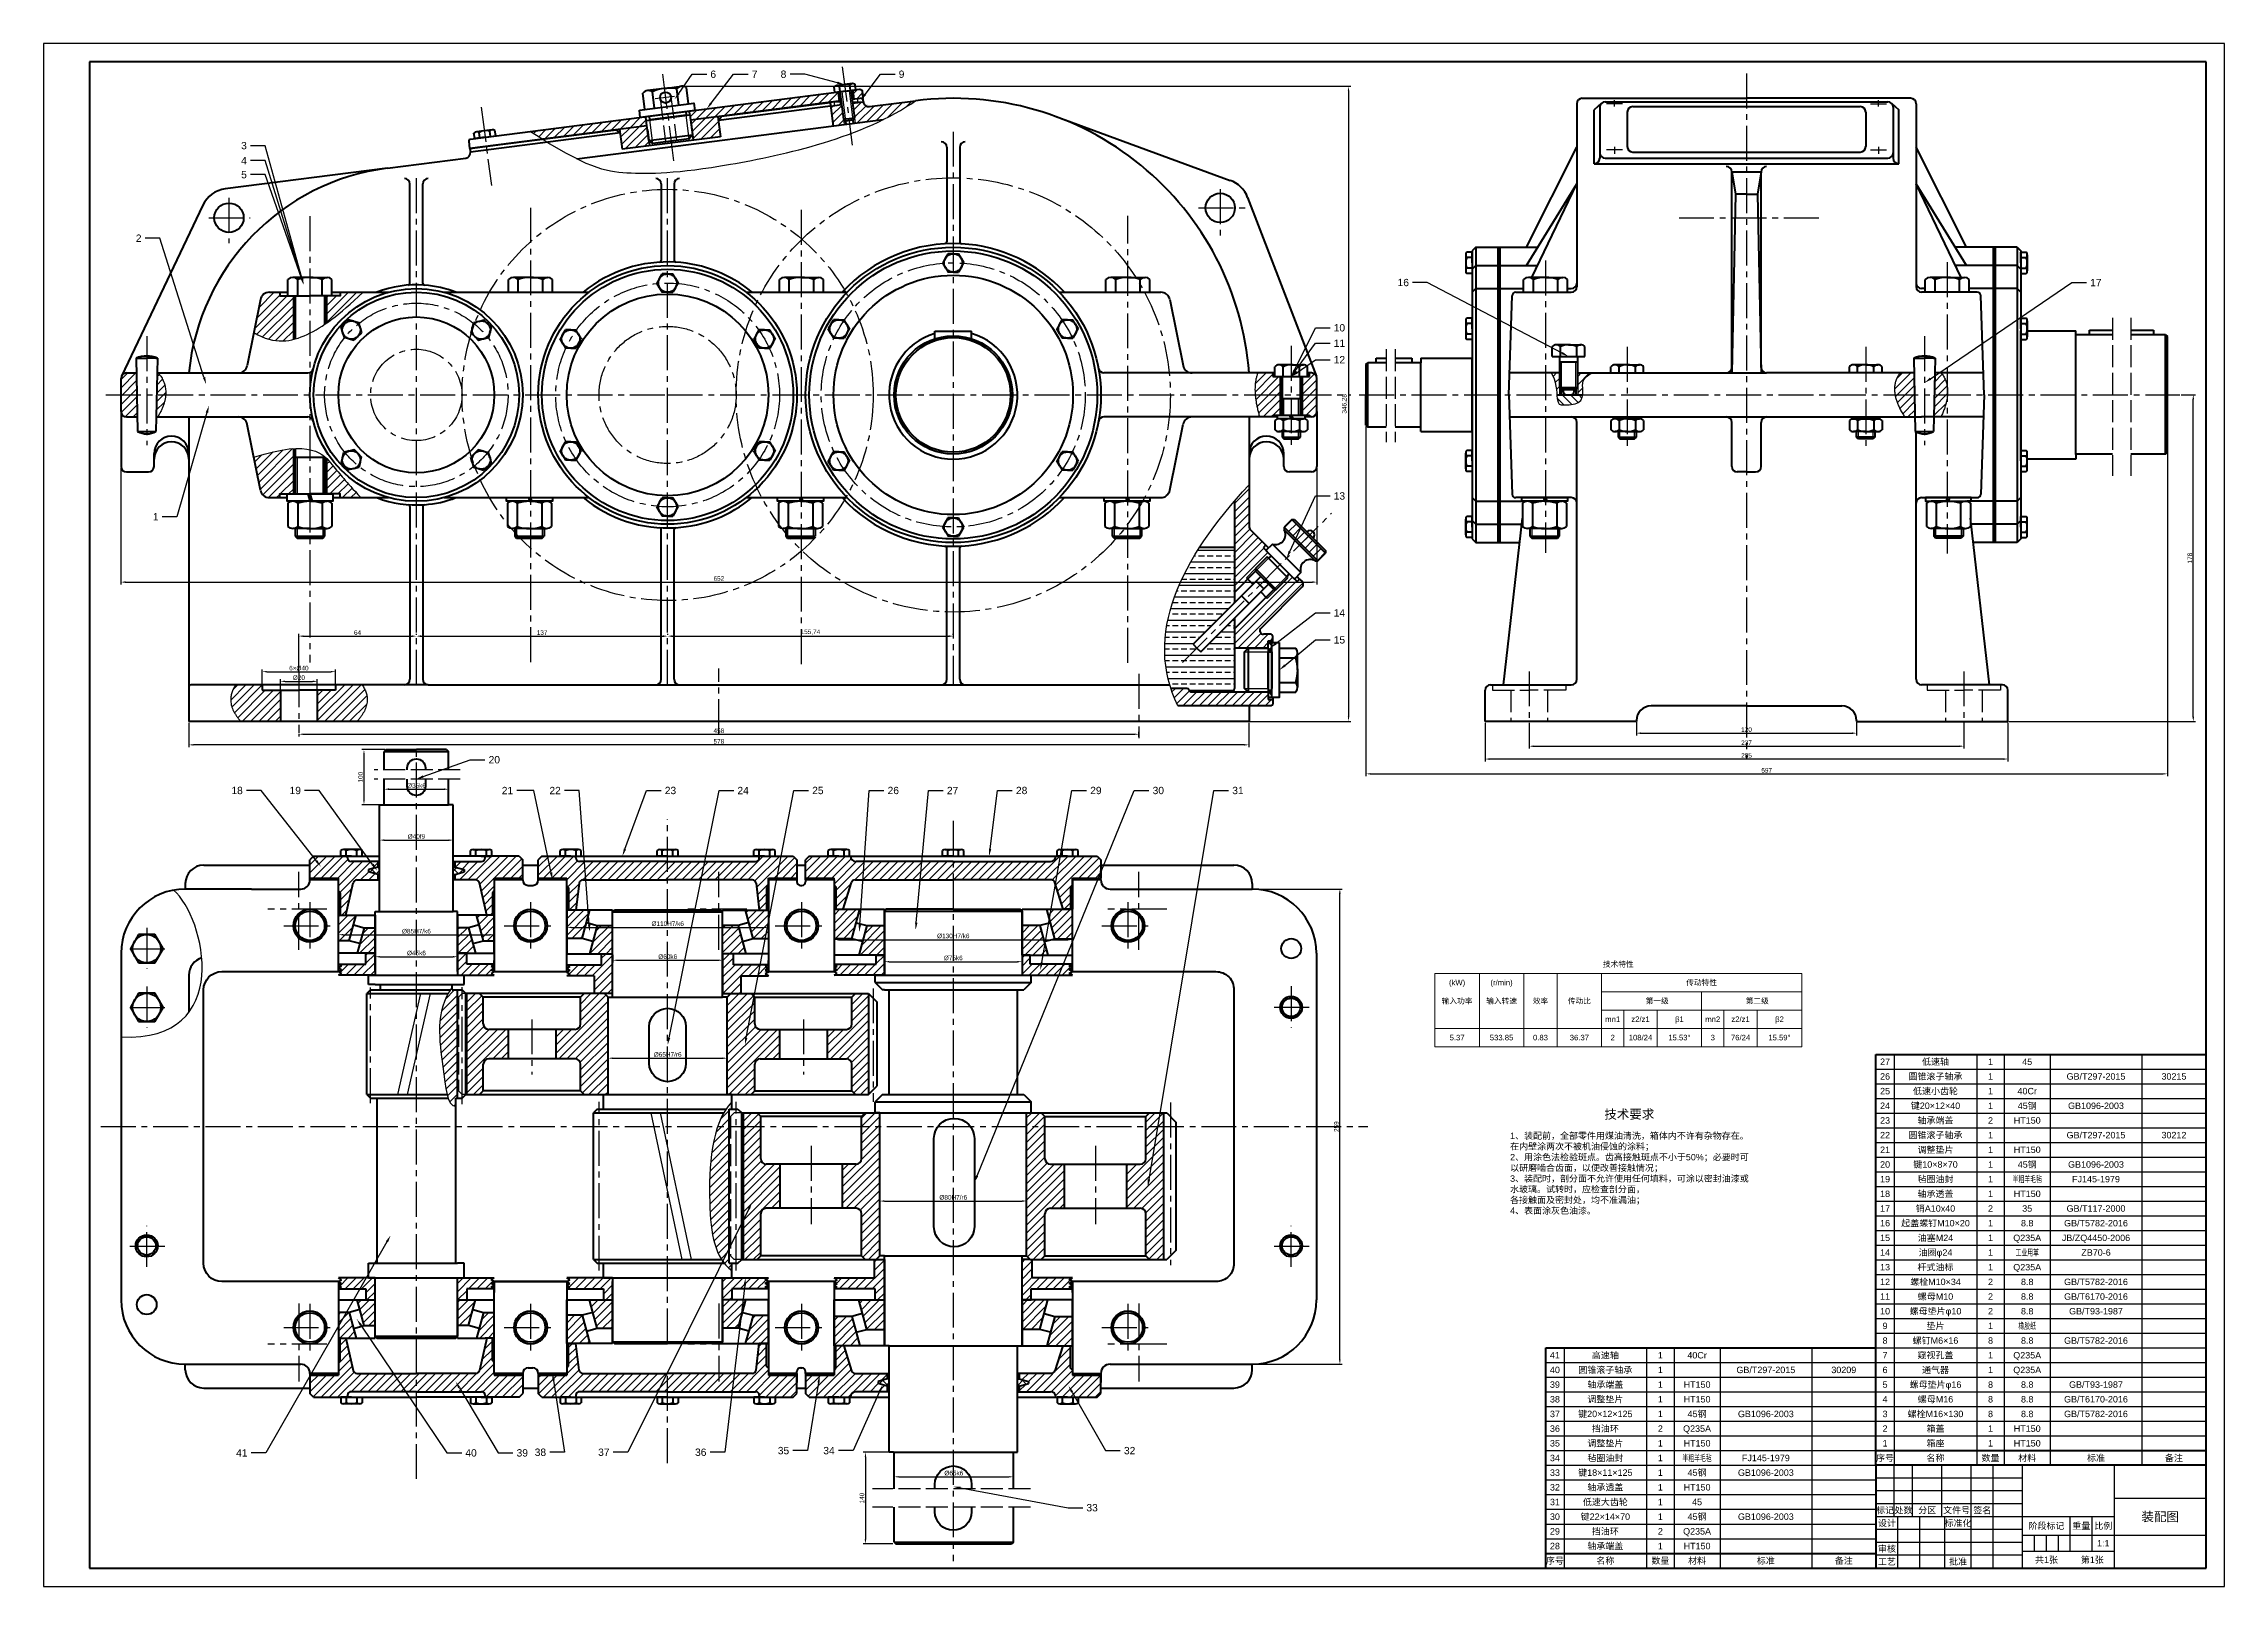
# Model space of a CAD drawing. Header units: millimetres. Extents: x 36 to 1225, y 31 to 872.
import ezdxf
from ezdxf import colors
from ezdxf.entities.mleader import LeaderData, LeaderLine
from ezdxf.enums import TextEntityAlignment as Align
from ezdxf.math import Vec2, Vec3

# ---------------------------------------------------------------- set-up
doc = ezdxf.new("R2010")
doc.units = ezdxf.units.MM
doc.linetypes.add('ACAD_ISO02W100', pattern=[15, 12, -3])
doc.linetypes.add('CENTER2', pattern=[28.575, 19.05, -3.175, 3.175, -3.175])
doc.layers.get('0').update_dxf_attribs({"lineweight": 50})
for name, color, linetype in [('中心线', 1, 'CENTER2'), ('细实线', 7, 'Continuous'), ('虚线', 5, 'ACAD_ISO02W100')]:
    doc.layers.add(name, color=color, linetype=linetype)
doc.layers.add('文字', color=7, linetype='Continuous', lineweight=15)
doc.layers.add('粗实线', color=7, linetype='Continuous', lineweight=50)
doc.styles.get("Standard").update_dxf_attribs({"font": 'arial.ttf'})
doc.dimstyles.new('ISO-25', dxfattribs={"dimtxt": 2.5, "dimasz": 2.5, "dimexe": 1.25, "dimexo": 0.625, "dimtad": 1, "dimtxsty": 'Standard', "dimcen": 2.5, "dimadec": 0, "dimazin": 0, "dimtfac": 1, "dimtmove": 0, "dimatfit": 3, "dimfxl": 1, "dimarcsym": 0})
pattern_1 = [(45, (-1008.6888, -2349.4286), (-2.245064, 2.245064), [])]
pattern_2 = [(45, (-1008.6888, -2603.666), (-2.245064, 2.245064), [])]
pattern_3 = [(45, (-1008.6888, -2485.5672), (-2.245064, 2.245064), [])]
pattern_4 = [(45, (-1008.6888, -2349.6786), (-2.245064, 2.245064), [])]
pattern_5 = [(45, (-1008.6888, -2350.4286), (-2.245064, 2.245064), [])]
pattern_6 = [(45, (-1022.2455, -2515.2142), (-2.245064, 2.245064), [])]

msp = doc.modelspace()

# ---------------------------------------------------------------- texts
at = {"layer": '文字'}
for s, height, p in [('技术特性', 3, (894.976, 370.638)), ('(kW)', 3, (807.097, 360.638)), ('(r/min)', 3, (831.34, 360.638)), ('传动特性', 3, (940.431, 360.638)), ('输入功率', 3, (807.097, 350.638)), ('输入转速', 3, (831.34, 350.638)), ('效率', 3, (852.552, 350.638)), ('传动比', 3, (873.764, 350.638)), ('第一级', 3, (916.188, 350.638)), ('第二级', 3, (970.734, 350.638)), ('mn1', 3, (891.946, 340.638)), ('z2/z1', 3, (907.097, 340.638)), ('β1', 3, (928.31, 340.638)), ('mn2', 3, (946.491, 340.638)), ('z2/z1', 3, (961.643, 340.638)), ('β2', 3, (982.855, 340.638)), ('5.37', 3, (807.097, 330.638)), ('533.85', 3, (831.34, 330.638)), ('0.83', 3, (852.552, 330.638)), ('36.37', 3, (873.764, 330.638)), ('2', 3, (891.946, 330.638)), ('108/24', 3, (907.097, 330.638)), ('15.53°', 3, (928.31, 330.638)), ('3', 3, (946.491, 330.638)), ('76/24', 3, (961.643, 330.638)), ('15.59°', 3, (982.855, 330.638)), ('27', 3.5, (1040.434, 317.472)), ('26', 3.5, (1040.434, 309.472)), ('圆锥滚子轴承', 3.5, (1067.934, 309.472)), ('低速轴', 3.5, (1067.934, 317.472)), ('1', 3.5, (1097.934, 317.472)), ('1', 3.5, (1097.934, 309.472)), ('45', 3.5, (1117.934, 317.472)), ('GB/T297-2015', 3.5, (1155.434, 309.472)), ('30215', 3.5, (1197.934, 309.472)), ('25', 3.5, (1040.434, 301.472)), ('低速小齿轮', 3.5, (1067.934, 301.472)), ('1', 3.5, (1097.934, 301.472)), ('40Cr', 3.5, (1117.934, 301.472)), ('技术要求', 5, (900.993, 288.875)), ('24', 3.5, (1040.434, 293.472)), ('23', 3.5, (1040.434, 285.472)), ('键20×12×40', 3.5, (1067.934, 293.472)), ('轴承端盖', 3.5, (1067.934, 285.472)), ('2', 3.5, (1097.934, 285.472)), ('1', 3.5, (1097.934, 293.472)), ('HT150', 3.5, (1117.934, 285.472)), ('45钢', 3.5, (1117.934, 293.472)), ('GB1096-2003', 3.5, (1155.434, 293.472)), ('22', 3.5, (1040.434, 277.472)), ('圆锥滚子轴承', 3.5, (1067.934, 277.472)), ('1', 3.5, (1097.934, 277.472)), ('GB/T297-2015', 3.5, (1155.434, 277.472)), ('30212', 3.5, (1197.934, 277.472)), ('21', 3.5, (1040.434, 269.472)), ('20', 3.5, (1040.434, 261.472)), ('键10×8×70', 3.5, (1067.934, 261.472)), ('调整垫片', 3.5, (1067.934, 269.472)), ('1', 3.5, (1097.934, 269.472)), ('1', 3.5, (1097.934, 261.472)), ('HT150', 3.5, (1117.934, 269.472)), ('45钢', 3.5, (1117.934, 261.472)), ('GB1096-2003', 3.5, (1155.434, 261.472)), ('19', 3.5, (1040.434, 253.472)), ('毡圈油封', 3.5, (1067.934, 253.472)), ('1', 3.5, (1097.934, 253.472)), ('FJ145-1979', 3.5, (1155.434, 253.472)), ('18', 3.5, (1040.434, 245.472)), ('17', 3.5, (1040.434, 237.472)), ('销A10x40', 3.5, (1067.934, 237.472)), ('轴承透盖', 3.5, (1067.934, 245.472)), ('2', 3.5, (1097.934, 237.472)), ('1', 3.5, (1097.934, 245.472)), ('HT150', 3.5, (1117.934, 245.472)), ('35', 3.5, (1117.934, 237.472)), ('GB/T117-2000', 3.5, (1155.434, 237.472)), ('16', 3.5, (1040.434, 229.472)), ('起盖螺钉M10×20', 3.5, (1067.934, 229.472)), ('1', 3.5, (1097.934, 229.472)), ('8.8', 3.5, (1117.934, 229.472)), ('GB/T5782-2016', 3.5, (1155.434, 229.472)), ('15', 3.5, (1040.434, 221.472)), ('14', 3.5, (1040.434, 213.472)), ('油塞M24', 3.5, (1067.934, 221.472)), ('油圈φ24', 3.5, (1067.934, 213.472)), ('1', 3.5, (1097.934, 221.472)), ('1', 3.5, (1097.934, 213.472)), ('Q235A', 3.5, (1117.934, 221.472)), ('JB/ZQ4450-2006', 3.5, (1155.434, 221.472)), ('ZB70-6', 3.5, (1155.434, 213.472)), ('13', 3.5, (1040.434, 205.472)), ('杆式油标', 3.5, (1067.934, 205.472)), ('1', 3.5, (1097.934, 205.472)), ('Q235A', 3.5, (1117.934, 205.472)), ('12', 3.5, (1040.434, 197.472)), ('11', 3.5, (1040.434, 189.472)), ('螺栓M10×34', 3.5, (1067.934, 197.472)), ('螺母M10', 3.5, (1067.934, 189.472)), ('2', 3.5, (1097.934, 197.472)), ('2', 3.5, (1097.934, 189.472)), ('8.8', 3.5, (1117.934, 197.472)), ('8.8', 3.5, (1117.934, 189.472)), ('GB/T5782-2016', 3.5, (1155.434, 197.472)), ('GB/T6170-2016', 3.5, (1155.434, 189.472)), ('10', 3.5, (1040.434, 181.472)), ('螺母垫片φ10', 3.5, (1067.934, 181.472)), ('2', 3.5, (1097.934, 181.472)), ('8.8', 3.5, (1117.934, 181.472)), ('GB/T93-1987', 3.5, (1155.434, 181.472)), ('8', 3.5, (1040.434, 165.472)), ('9', 3.5, (1040.434, 173.472)), ('螺钉M6×16', 3.5, (1067.934, 165.472)), ('垫片', 3.5, (1067.934, 173.472)), ('8', 3.5, (1097.934, 165.472)), ('1', 3.5, (1097.934, 173.472)), ('8.8', 3.5, (1117.934, 165.472)), ('GB/T5782-2016', 3.5, (1155.434, 165.472)), ('41', 3.5, (860.434, 157.472)), ('高速轴', 3.5, (887.934, 157.472)), ('1', 3.5, (917.934, 157.472)), ('40Cr', 3.5, (937.934, 157.472)), ('7', 3.5, (1040.434, 157.472)), ('窥视孔盖', 3.5, (1067.934, 157.472)), ('1', 3.5, (1097.934, 157.472)), ('Q235A', 3.5, (1117.934, 157.472)), ('40', 3.5, (860.434, 149.472)), ('39', 3.5, (860.434, 141.472)), ('圆锥滚子轴承', 3.5, (887.934, 149.472)), ('轴承端盖', 3.5, (887.934, 141.472)), ('1', 3.5, (917.934, 149.472)), ('1', 3.5, (917.934, 141.472)), ('HT150', 3.5, (937.934, 141.472)), ('GB/T297-2015', 3.5, (975.434, 149.472)), ('30209', 3.5, (1017.934, 149.472)), ('5', 3.5, (1040.434, 141.472)), ('6', 3.5, (1040.434, 149.472)), ('螺母垫片φ16', 3.5, (1067.934, 141.472)), ('通气器', 3.5, (1067.934, 149.472)), ('8', 3.5, (1097.934, 141.472)), ('1', 3.5, (1097.934, 149.472)), ('Q235A', 3.5, (1117.934, 149.472)), ('8.8', 3.5, (1117.934, 141.472)), ('GB/T93-1987', 3.5, (1155.434, 141.472)), ('38', 3.5, (860.434, 133.472)), ('调整垫片', 3.5, (887.934, 133.472)), ('1', 3.5, (917.934, 133.472)), ('HT150', 3.5, (937.934, 133.472)), ('4', 3.5, (1040.434, 133.472)), ('螺母M16', 3.5, (1067.934, 133.472)), ('8', 3.5, (1097.934, 133.472)), ('8.8', 3.5, (1117.934, 133.472)), ('GB/T6170-2016', 3.5, (1155.434, 133.472)), ('37', 3.5, (860.434, 125.472)), ('36', 3.5, (860.434, 117.472)), ('键20×12×125', 3.5, (887.934, 125.472)), ('挡油环', 3.5, (887.934, 117.472)), ('2', 3.5, (917.934, 117.472)), ('1', 3.5, (917.934, 125.472)), ('Q235A', 3.5, (937.934, 117.472)), ('45钢', 3.5, (937.934, 125.472)), ('GB1096-2003', 3.5, (975.434, 125.472)), ('3', 3.5, (1040.434, 125.472)), ('2', 3.5, (1040.434, 117.472)), ('螺栓M16×130', 3.5, (1067.934, 125.472)), ('箱盖', 3.5, (1067.934, 117.472)), ('8', 3.5, (1097.934, 125.472)), ('1', 3.5, (1097.934, 117.472)), ('HT150', 3.5, (1117.934, 117.472)), ('8.8', 3.5, (1117.934, 125.472)), ('GB/T5782-2016', 3.5, (1155.434, 125.472)), ('35', 3.5, (860.434, 109.472)), ('调整垫片', 3.5, (887.934, 109.472)), ('1', 3.5, (917.934, 109.472)), ('HT150', 3.5, (937.934, 109.472)), ('1', 3.5, (1040.434, 109.472)), ('箱座', 3.5, (1067.934, 109.472)), ('1', 3.5, (1097.934, 109.472)), ('HT150', 3.5, (1117.934, 109.472)), ('34', 3.5, (860.434, 101.472)), ('33', 3.5, (860.434, 93.472)), ('键18×11×125', 3.5, (887.934, 93.472)), ('毡圈油封', 3.5, (887.934, 101.472)), ('1', 3.5, (917.934, 101.472)), ('1', 3.5, (917.934, 93.472)), ('45钢', 3.5, (937.934, 93.472)), ('GB1096-2003', 3.5, (975.434, 93.472)), ('FJ145-1979', 3.5, (975.434, 101.472)), ('序号', 3.5, (1040.434, 101.472)), ('名称', 3.5, (1067.934, 101.472)), ('数量', 3.5, (1097.934, 101.472)), ('材料', 3.5, (1117.934, 101.472)), ('标准', 3.5, (1155.434, 101.472)), ('备注', 3.5, (1197.934, 101.472)), ('32', 3.5, (860.434, 85.472)), ('轴承透盖', 3.5, (887.934, 85.472)), ('1', 3.5, (917.934, 85.472)), ('HT150', 3.5, (937.934, 85.472)), ('31', 3.5, (860.434, 77.472)), ('键22×14×70', 3.5, (887.934, 69.472)), ('低速大齿轮', 3.5, (887.934, 77.472)), ('1', 3.5, (917.934, 77.472)), ('45钢', 3.5, (937.934, 69.472)), ('45', 3.5, (937.934, 77.472)), ('标记', 3.5, (1040.434, 72.972)), ('处数', 3.5, (1050.434, 72.972)), ('分区', 3.5, (1063.434, 72.972)), ('文件号', 3.5, (1079.434, 72.972)), ('签名', 3.5, (1093.434, 72.972)), ('装配图', 5, (1190.434, 69.472)), ('30', 3.5, (860.434, 69.472)), ('29', 3.5, (860.434, 61.472)), ('挡油环', 3.5, (887.934, 61.472)), ('2', 3.5, (917.934, 61.472)), ('1', 3.5, (917.934, 69.472)), ('Q235A', 3.5, (937.934, 61.472)), ('GB1096-2003', 3.5, (975.434, 69.472)), ('设计', 3.5, (1041.434, 65.972)), ('标准化', 3.5, (1080.234, 65.972)), ('阶段标记', 3.5, (1128.434, 64.472)), ('重量', 3.5, (1147.434, 64.472)), ('比例', 3.5, (1159.434, 64.472)), ('序号', 3.5, (860.434, 45.472)), ('28', 3.5, (860.434, 53.472)), ('轴承端盖', 3.5, (887.934, 53.472)), ('名称', 3.5, (887.934, 45.472)), ('数量', 3.5, (917.934, 45.472)), ('1', 3.5, (917.934, 53.472)), ('HT150', 3.5, (937.934, 53.472)), ('材料', 3.5, (937.934, 45.472)), ('标准', 3.5, (975.434, 45.472)), ('备注', 3.5, (1017.934, 45.472)), ('审核', 3.5, (1041.434, 51.972)), ('共1张', 3.5, (1128.434, 45.972)), ('第1张', 3.5, (1153.434, 45.972)), ('1:1', 3.5, (1159.434, 54.972)), ('工艺', 3.5, (1041.434, 44.972)), ('批准', 3.5, (1080.234, 44.972))]:
    msp.add_text(s, height=height, dxfattribs=at).set_placement(p, align=Align.MIDDLE_CENTER)
at = {"layer": '文字', "width": 0.65}
for s, p in [('半粗羊毛毡', (1117.934, 253.472)), ('工业用革', (1117.934, 213.472)), ('橡胶纸', (1117.934, 173.472)), ('半粗羊毛毡', (937.934, 101.472))]:
    msp.add_text(s, height=3.5, dxfattribs=at).set_placement(p, align=Align.MIDDLE_CENTER)
at = {"layer": '文字', "insert": (835.993, 278.875), "char_height": 3.5, "width": 130, "attachment_point": 1}
msp.add_mtext('1、装配前，全部零件用煤油清洗，箱体内不许有杂物存在。在内壁涂两次不被机油侵蚀的涂料；^M^J2、用涂色法检验斑点。齿高接触斑点不小于50%；必要时可以研磨啮合齿面，以便改善接触情况；^M^J3、装配时，剖分面不允许使用任何填料，可涂以密封油漆或水玻璃。试转时，应检查剖分面，^M^J各接触面及密封处，均不准漏油；^M^J4、表面涂灰色油漆。', dxfattribs=at)

# ---------------------------------------------------------------- blocks, each defined once
blk = doc.blocks.new('*U15')
for q in [(-2.9, 0), (2.9, 0)]:
    blk.add_line((0, 0), q)
blk = doc.blocks.new('*U16')
at = {"color": 0, "linetype": 'ByBlock', "lineweight": -2, "transparency": 16777216}
for p, rotation in [((1083.9, 3351.7), 59.99999999999999), ((1092.5, 3351.7), 299.9999999999999), ((1083.9, 3346.7), 120), ((1088.2, 3344.2), 180), ((1092.5, 3346.7), 240)]:
    blk.add_blockref('*U15', p, dxfattribs=dict(at, rotation=rotation))
blk.add_blockref('*U15', (1088.2, 3354.2), dxfattribs=at)
blk = doc.blocks.new('*U4')
blk.add_circle((35.4, -14.6), 5)
at = {"rotation": 135}
blk.add_blockref('*U16', (3173.1, 1584.1), dxfattribs=at)
blk = doc.blocks.new('*U5')
at = {"color": 0, "linetype": 'ByBlock', "lineweight": -2, "transparency": 16777216}
for p, rotation in [((1198.3, 3284.6), 90), ((1248.3, 3234.6), 180), ((1298.3, 3284.6), 270)]:
    blk.add_blockref('*U4', p, dxfattribs=dict(at, rotation=rotation))
blk.add_blockref('*U4', (1248.3, 3334.6), dxfattribs=at)
blk = doc.blocks.new('*U8')
for q in [(-2.9, 0), (2.9, 0)]:
    blk.add_line((0, 0), q)
blk = doc.blocks.new('*U9')
at = {"color": 0, "linetype": 'ByBlock', "lineweight": -2, "transparency": 16777216}
for p, rotation in [((1083.9, 3351.7), 59.99999999999999), ((1092.5, 3351.7), 299.9999999999999), ((1083.9, 3346.7), 120), ((1088.2, 3344.2), 180), ((1092.5, 3346.7), 240)]:
    blk.add_blockref('*U8', p, dxfattribs=dict(at, rotation=rotation))
blk.add_blockref('*U8', (1088.2, 3354.2), dxfattribs=at)
blk = doc.blocks.new('*U6')
blk.add_circle((0, 0), 5)
blk.add_blockref('*U9', (-1088.2, -3349.2))
blk = doc.blocks.new('*U7')
at = {"color": 0, "linetype": 'ByBlock', "lineweight": -2, "transparency": 16777216}
blk.add_blockref('*U6', (1385.3, 3345.6), dxfattribs=at)
for p, rotation in [((1332.5, 3315.1), 59.99999999999999), ((1438.2, 3315.1), 300.0000000000001), ((1332.5, 3254.1), 120), ((1438.2, 3254.1), 240), ((1385.3, 3223.6), 180)]:
    blk.add_blockref('*U6', p, dxfattribs=dict(at, rotation=rotation))
blk = doc.blocks.new('*U12')
for q in [(-2.9, 0), (2.9, 0)]:
    blk.add_line((0, 0), q)
blk = doc.blocks.new('*U13')
at = {"color": 0, "linetype": 'ByBlock', "lineweight": -2, "transparency": 16777216}
for p, rotation in [((1083.9, 3351.7), 59.99999999999999), ((1092.5, 3351.7), 299.9999999999999), ((1083.9, 3346.7), 120), ((1088.2, 3344.2), 180), ((1092.5, 3346.7), 240)]:
    blk.add_blockref('*U12', p, dxfattribs=dict(at, rotation=rotation))
blk.add_blockref('*U12', (1088.2, 3354.2), dxfattribs=at)
blk = doc.blocks.new('*U10')
blk.add_circle((0, 0), 5)
blk.add_blockref('*U13', (-1088.2, -3349.2))
blk = doc.blocks.new('*U11')
at = {"color": 0, "linetype": 'ByBlock', "lineweight": -2, "transparency": 16777216}
blk.add_blockref('*U10', (1541.1, 3356.6), dxfattribs=at)
for p, rotation in [((1478.7, 3320.6), 59.99999999999999), ((1603.4, 3320.6), 299.9999999999999), ((1478.7, 3248.6), 120), ((1603.4, 3248.6), 240), ((1541.1, 3212.6), 180)]:
    blk.add_blockref('*U10', p, dxfattribs=dict(at, rotation=rotation))
blk = doc.blocks.new('*D19')
at = {"layer": 'Defpoints', "color": 0, "transparency": 16777216}
for p in [(115.6, 503), (693.6, 503), (115.6, 490.2)]:
    blk.add_point(p, dxfattribs=at)
at = {"layer": '细实线', "color": 0, "lineweight": -2, "transparency": 16777216}
for p, q in [((115.6, 502.3), (115.6, 489)), ((693.6, 502.3), (693.6, 489)), ((691.1, 490.2), (118.1, 490.2))]:
    blk.add_line(p, q, dxfattribs=at)
at = {"layer": '细实线', "color": 0, "transparency": 16777216}
for points in [[(118.1, 490.6), (118.1, 489.8), (115.6, 490.2)], [(691.1, 490.6), (691.1, 489.8), (693.6, 490.2)]]:
    blk.add_solid(points, dxfattribs=at)
at = {"layer": '细实线', "color": 0, "transparency": 16777216, "insert": (404.6, 492.1), "char_height": 2.5, "attachment_point": 5}
blk.add_mtext('578', dxfattribs=at)
blk = doc.blocks.new('*D20')
at = {"layer": 'Defpoints', "color": 0, "transparency": 16777216}
for p in [(175.6, 496.9), (633.6, 496), (633.6, 493.9)]:
    blk.add_point(p, dxfattribs=at)
at = {"layer": '细实线', "color": 0, "lineweight": -2, "transparency": 16777216}
for p, q in [((175.6, 496.2), (175.6, 494.8)), ((178.1, 496), (631.1, 496)), ((633.6, 494.5), (633.6, 497.3))]:
    blk.add_line(p, q, dxfattribs=at)
at = {"layer": '细实线', "color": 0, "transparency": 16777216}
for points in [[(178.1, 496.4), (178.1, 495.6), (175.6, 496)], [(631.1, 496.4), (631.1, 495.6), (633.6, 496)]]:
    blk.add_solid(points, dxfattribs=at)
at = {"layer": '细实线', "color": 0, "transparency": 16777216, "insert": (404.6, 497.9), "char_height": 2.5, "attachment_point": 5}
blk.add_mtext('458', dxfattribs=at)
blk = doc.blocks.new('*D21')
at = {"layer": 'Defpoints', "color": 0, "transparency": 16777216}
for p in [(239.7, 549.5), (376.7, 549.5), (376.7, 549.5)]:
    blk.add_point(p, dxfattribs=at)
at = {"layer": '细实线', "color": 0, "lineweight": -2, "transparency": 16777216}
for p, q in [((239.7, 550.1), (239.7, 550.7)), ((242.2, 549.5), (374.2, 549.5)), ((376.7, 550.1), (376.7, 550.7))]:
    blk.add_line(p, q, dxfattribs=at)
at = {"layer": '细实线', "color": 0, "transparency": 16777216}
for points in [[(242.2, 549.9), (242.2, 549), (239.7, 549.5)], [(374.2, 549.9), (374.2, 549), (376.7, 549.5)]]:
    blk.add_solid(points, dxfattribs=at)
at = {"layer": '细实线', "color": 0, "transparency": 16777216, "insert": (308.2, 551.4), "char_height": 2.5, "attachment_point": 5}
blk.add_mtext('137', dxfattribs=at)
blk = doc.blocks.new('*D22')
at = {"layer": 'Defpoints', "color": 0, "transparency": 16777216}
for p in [(376.7, 549.5), (532.4, 549.5), (532.4, 549.5)]:
    blk.add_point(p, dxfattribs=at)
at = {"layer": '细实线', "color": 0, "lineweight": -2, "transparency": 16777216}
for p, q in [((376.7, 550.1), (376.7, 550.7)), ((379.2, 549.5), (529.9, 549.5)), ((532.4, 550.1), (532.4, 550.7))]:
    blk.add_line(p, q, dxfattribs=at)
at = {"layer": '细实线', "color": 0, "transparency": 16777216}
for points in [[(379.2, 549.9), (379.2, 549), (376.7, 549.5)], [(529.9, 549.9), (529.9, 549), (532.4, 549.5)]]:
    blk.add_solid(points, dxfattribs=at)
at = {"layer": '细实线', "color": 0, "transparency": 16777216, "insert": (454.5, 551.6), "char_height": 2.5, "attachment_point": 5}
blk.add_mtext('155,74', dxfattribs=at)
blk = doc.blocks.new('*D23')
at = {"layer": 'Defpoints', "color": 0, "transparency": 16777216}
for p in [(384.3, 849.2), (384.3, 503), (747.9, 503)]:
    blk.add_point(p, dxfattribs=at)
at = {"layer": '细实线', "color": 0, "lineweight": -2, "transparency": 16777216}
for p, q in [((384.9, 849.2), (749.1, 849.2)), ((747.9, 846.7), (747.9, 505.5)), ((384.9, 503), (749.1, 503))]:
    blk.add_line(p, q, dxfattribs=at)
at = {"layer": '细实线', "color": 0, "transparency": 16777216}
for points in [[(747.5, 846.7), (748.3, 846.7), (747.9, 849.2)], [(747.5, 505.5), (748.3, 505.5), (747.9, 503)]]:
    blk.add_solid(points, dxfattribs=at)
at = {"layer": '细实线', "color": 0, "transparency": 16777216, "insert": (745.8, 676.1), "char_height": 2.5, "attachment_point": 5, "rotation": 90}
blk.add_mtext('346,28', dxfattribs=at)
blk = doc.blocks.new('*D24')
at = {"layer": 'Defpoints', "color": 0, "transparency": 16777216}
for p in [(78.6, 642), (730.6, 642), (730.6, 578.9)]:
    blk.add_point(p, dxfattribs=at)
at = {"layer": '细实线', "color": 0, "lineweight": -2, "transparency": 16777216}
for p, q in [((78.6, 641.3), (78.6, 577.7)), ((730.6, 641.3), (730.6, 577.7)), ((81.1, 578.9), (728.1, 578.9))]:
    blk.add_line(p, q, dxfattribs=at)
at = {"layer": '细实线', "color": 0, "transparency": 16777216}
for points in [[(81.1, 579.4), (81.1, 578.5), (78.6, 578.9)], [(728.1, 579.4), (728.1, 578.5), (730.6, 578.9)]]:
    blk.add_solid(points, dxfattribs=at)
at = {"layer": '细实线', "color": 0, "transparency": 16777216, "insert": (404.6, 580.9), "char_height": 2.5, "attachment_point": 5}
blk.add_mtext('652', dxfattribs=at)
blk = doc.blocks.new('*D25')
at = {"layer": 'Defpoints', "color": 0, "transparency": 16777216}
for p in [(195.6, 530.1), (155.6, 523), (195.6, 523)]:
    blk.add_point(p, dxfattribs=at)
at = {"layer": '细实线', "color": 0, "lineweight": -2, "transparency": 16777216}
for p, q in [((155.6, 523.6), (155.6, 531.3)), ((158.1, 530.1), (193.1, 530.1)), ((195.6, 523.6), (195.6, 531.3))]:
    blk.add_line(p, q, dxfattribs=at)
at = {"layer": '细实线', "color": 0, "transparency": 16777216}
for points in [[(158.1, 530.5), (158.1, 529.7), (155.6, 530.1)], [(193.1, 530.5), (193.1, 529.7), (195.6, 530.1)]]:
    blk.add_solid(points, dxfattribs=at)
at = {"layer": '细实线', "color": 0, "transparency": 16777216, "insert": (175.6, 532), "char_height": 2.5, "attachment_point": 5}
blk.add_mtext('6×%%C40', dxfattribs=at)
blk = doc.blocks.new('*D26')
at = {"layer": 'Defpoints', "color": 0, "transparency": 16777216}
for p in [(185.6, 524.8), (165.6, 520), (185.6, 520)]:
    blk.add_point(p, dxfattribs=at)
at = {"layer": '细实线', "color": 0, "lineweight": -2, "transparency": 16777216}
for p, q in [((165.6, 520.6), (165.6, 526.1)), ((168.1, 524.8), (183.1, 524.8)), ((185.6, 520.6), (185.6, 526.1))]:
    blk.add_line(p, q, dxfattribs=at)
at = {"layer": '细实线', "color": 0, "transparency": 16777216}
for points in [[(168.1, 525.3), (168.1, 524.4), (165.6, 524.8)], [(183.1, 525.3), (183.1, 524.4), (185.6, 524.8)]]:
    blk.add_solid(points, dxfattribs=at)
at = {"layer": '细实线', "color": 0, "transparency": 16777216, "insert": (175.6, 526.8), "char_height": 2.5, "attachment_point": 5}
blk.add_mtext('%%C20', dxfattribs=at)
blk = doc.blocks.new('*D27')
at = {"layer": 'Defpoints', "color": 0, "transparency": 16777216}
for p in [(239.7, 549.5), (239.7, 549.5), (175.6, 529.8)]:
    blk.add_point(p, dxfattribs=at)
at = {"layer": '细实线', "color": 0, "lineweight": -2, "transparency": 16777216}
for p, q in [((175.6, 530.4), (175.6, 550.7)), ((178.1, 549.5), (237.2, 549.5)), ((239.7, 550.1), (239.7, 550.7))]:
    blk.add_line(p, q, dxfattribs=at)
at = {"layer": '细实线', "color": 0, "transparency": 16777216}
for points in [[(178.1, 549.9), (178.1, 549), (175.6, 549.5)], [(237.2, 549.9), (237.2, 549), (239.7, 549.5)]]:
    blk.add_solid(points, dxfattribs=at)
at = {"layer": '细实线', "color": 0, "transparency": 16777216, "insert": (207.6, 551.4), "char_height": 2.5, "attachment_point": 5}
blk.add_mtext('64', dxfattribs=at)
blk = doc.blocks.new('*D28')
at = {"layer": 'Defpoints', "color": 0, "transparency": 16777216}
for p in [(904.9, 503.2), (1024.9, 503.2), (1024.9, 496.6)]:
    blk.add_point(p, dxfattribs=at)
at = {"layer": '细实线', "color": 0, "lineweight": -2, "transparency": 16777216}
for p, q in [((904.9, 502.6), (904.9, 495.3)), ((1024.9, 502.6), (1024.9, 495.3)), ((907.4, 496.6), (1022.4, 496.6))]:
    blk.add_line(p, q, dxfattribs=at)
at = {"layer": '细实线', "color": 0, "transparency": 16777216}
for points in [[(907.4, 497), (907.4, 496.1), (904.9, 496.6)], [(1022.4, 497), (1022.4, 496.1), (1024.9, 496.6)]]:
    blk.add_solid(points, dxfattribs=at)
at = {"layer": '细实线', "color": 0, "transparency": 16777216, "insert": (964.9, 498.5), "char_height": 2.5, "attachment_point": 5}
blk.add_mtext('120', dxfattribs=at)
blk = doc.blocks.new('*D29')
at = {"layer": 'Defpoints', "color": 0, "transparency": 16777216}
for p in [(846.4, 503), (1083.4, 503), (1083.4, 489.5)]:
    blk.add_point(p, dxfattribs=at)
at = {"layer": '细实线', "color": 0, "lineweight": -2, "transparency": 16777216}
for p, q in [((846.4, 502.3), (846.4, 488.2)), ((1083.4, 502.3), (1083.4, 488.2)), ((848.9, 489.5), (1080.9, 489.5))]:
    blk.add_line(p, q, dxfattribs=at)
at = {"layer": '细实线', "color": 0, "transparency": 16777216}
for points in [[(848.9, 489.9), (848.9, 489), (846.4, 489.5)], [(1080.9, 489.9), (1080.9, 489), (1083.4, 489.5)]]:
    blk.add_solid(points, dxfattribs=at)
at = {"layer": '细实线', "color": 0, "transparency": 16777216, "insert": (964.9, 491.4), "char_height": 2.5, "attachment_point": 5}
blk.add_mtext('237', dxfattribs=at)
blk = doc.blocks.new('*D30')
at = {"layer": 'Defpoints', "color": 0, "transparency": 16777216}
for p in [(822.4, 503), (1107.4, 503), (1107.4, 482.5)]:
    blk.add_point(p, dxfattribs=at)
at = {"layer": '细实线', "color": 0, "lineweight": -2, "transparency": 16777216}
for p, q in [((822.4, 502.3), (822.4, 481.2)), ((1107.4, 502.3), (1107.4, 481.2)), ((824.9, 482.5), (1104.9, 482.5))]:
    blk.add_line(p, q, dxfattribs=at)
at = {"layer": '细实线', "color": 0, "transparency": 16777216}
for points in [[(824.9, 482.9), (824.9, 482), (822.4, 482.5)], [(1104.9, 482.9), (1104.9, 482), (1107.4, 482.5)]]:
    blk.add_solid(points, dxfattribs=at)
at = {"layer": '细实线', "color": 0, "transparency": 16777216, "insert": (964.9, 484.4), "char_height": 2.5, "attachment_point": 5}
blk.add_mtext('285', dxfattribs=at)
blk = doc.blocks.new('*D31')
at = {"layer": 'Defpoints', "color": 0, "transparency": 16777216}
for p in [(1201.2, 681), (1208.5, 681), (1107.4, 503)]:
    blk.add_point(p, dxfattribs=at)
at = {"layer": '细实线', "color": 0, "lineweight": -2, "transparency": 16777216}
for p, q in [((1201.8, 681), (1209.7, 681)), ((1208.5, 505.5), (1208.5, 678.5)), ((1108, 503), (1209.7, 503))]:
    blk.add_line(p, q, dxfattribs=at)
at = {"layer": '细实线', "color": 0, "transparency": 16777216}
for points in [[(1208, 678.5), (1208.9, 678.5), (1208.5, 681)], [(1208, 505.5), (1208.9, 505.5), (1208.5, 503)]]:
    blk.add_solid(points, dxfattribs=at)
at = {"layer": '细实线', "color": 0, "transparency": 16777216, "insert": (1206.6, 592), "char_height": 2.5, "attachment_point": 5, "rotation": 90}
blk.add_mtext('178', dxfattribs=at)
blk = doc.blocks.new('*D32')
at = {"layer": 'Defpoints', "color": 0, "transparency": 16777216}
for p in [(757.4, 664.5), (1194.4, 664.5), (1194.4, 474.4)]:
    blk.add_point(p, dxfattribs=at)
at = {"layer": '细实线', "color": 0, "lineweight": -2, "transparency": 16777216}
for p, q in [((757.4, 663.8), (757.4, 473.1)), ((1194.4, 663.8), (1194.4, 473.1)), ((759.9, 474.4), (1191.9, 474.4))]:
    blk.add_line(p, q, dxfattribs=at)
at = {"layer": '细实线', "color": 0, "transparency": 16777216}
for points in [[(759.9, 474.8), (759.9, 474), (757.4, 474.4)], [(1191.9, 474.8), (1191.9, 474), (1194.4, 474.4)]]:
    blk.add_solid(points, dxfattribs=at)
at = {"layer": '细实线', "color": 0, "transparency": 16777216, "insert": (975.9, 476.3), "char_height": 2.5, "attachment_point": 5}
blk.add_mtext('597', dxfattribs=at)
blk = doc.blocks.new('*D33')
at = {"layer": 'Defpoints', "color": 0, "transparency": 16777216}
for p in [(223.2, 487.6), (211.1, 457.6), (222.2, 457.6)]:
    blk.add_point(p, dxfattribs=at)
at = {"layer": '细实线', "color": 0, "lineweight": -2, "transparency": 16777216}
for p, q in [((222.5, 487.6), (209.9, 487.6)), ((211.1, 485.1), (211.1, 460.1)), ((221.5, 457.6), (209.9, 457.6))]:
    blk.add_line(p, q, dxfattribs=at)
at = {"layer": '细实线', "color": 0, "transparency": 16777216}
for points in [[(210.7, 485.1), (211.5, 485.1), (211.1, 487.6)], [(210.7, 460.1), (211.5, 460.1), (211.1, 457.6)]]:
    blk.add_solid(points, dxfattribs=at)
at = {"layer": '细实线', "color": 0, "transparency": 16777216, "insert": (209.2, 472.6), "char_height": 2.5, "attachment_point": 5, "rotation": 90}
blk.add_mtext('100', dxfattribs=at)
blk = doc.blocks.new('*D34')
at = {"layer": 'Defpoints', "color": 0, "transparency": 16777216}
for p in [(222.2, 466), (257.2, 466), (257.2, 466)]:
    blk.add_point(p, dxfattribs=at)
at = {"layer": '细实线', "color": 0, "lineweight": -2, "transparency": 16777216}
for p, q in [((222.2, 466.7), (222.2, 467.3)), ((224.7, 466), (254.7, 466)), ((257.2, 466.7), (257.2, 467.3))]:
    blk.add_line(p, q, dxfattribs=at)
at = {"layer": '细实线', "color": 0, "transparency": 16777216}
for points in [[(224.7, 466.5), (224.7, 465.6), (222.2, 466)], [(254.7, 466.5), (254.7, 465.6), (257.2, 466)]]:
    blk.add_solid(points, dxfattribs=at)
at = {"layer": '细实线', "color": 0, "transparency": 16777216, "insert": (239.7, 468), "char_height": 2.5, "attachment_point": 5}
blk.add_mtext('%%C35k6', dxfattribs=at)
blk = doc.blocks.new('*D35')
at = {"layer": 'Defpoints', "color": 0, "transparency": 16777216}
for p in [(219.7, 438.3), (259.7, 438.3), (259.7, 438.3)]:
    blk.add_point(p, dxfattribs=at)
at = {"layer": '细实线', "color": 0, "lineweight": -2, "transparency": 16777216}
for p, q in [((219.7, 438.9), (219.7, 439.5)), ((222.2, 438.3), (257.2, 438.3)), ((259.7, 438.9), (259.7, 439.5))]:
    blk.add_line(p, q, dxfattribs=at)
at = {"layer": '细实线', "color": 0, "transparency": 16777216}
for points in [[(222.2, 438.7), (222.2, 437.8), (219.7, 438.3)], [(257.2, 438.7), (257.2, 437.8), (259.7, 438.3)]]:
    blk.add_solid(points, dxfattribs=at)
at = {"layer": '细实线', "color": 0, "transparency": 16777216, "insert": (239.7, 440.2), "char_height": 2.5, "attachment_point": 5}
blk.add_mtext('%%C40f9', dxfattribs=at)
blk = doc.blocks.new('*D36')
at = {"layer": 'Defpoints', "color": 0, "transparency": 16777216}
for p in [(197.2, 397.3), (282.2, 397.3), (282.2, 386.7)]:
    blk.add_point(p, dxfattribs=at)
at = {"layer": '细实线', "color": 0, "lineweight": -2, "transparency": 16777216}
for p, q in [((197.2, 396.7), (197.2, 385.4)), ((282.2, 396.7), (282.2, 385.4)), ((199.7, 386.7), (279.7, 386.7))]:
    blk.add_line(p, q, dxfattribs=at)
at = {"layer": '细实线', "color": 0, "transparency": 16777216}
for points in [[(199.7, 387.1), (199.7, 386.3), (197.2, 386.7)], [(279.7, 387.1), (279.7, 386.3), (282.2, 386.7)]]:
    blk.add_solid(points, dxfattribs=at)
at = {"layer": '细实线', "color": 0, "transparency": 16777216, "insert": (239.7, 388.6), "char_height": 2.5, "attachment_point": 5}
blk.add_mtext('%%C85H7/k6', dxfattribs=at)
blk = doc.blocks.new('*D37')
at = {"layer": 'Defpoints', "color": 0, "transparency": 16777216}
for p in [(217.2, 376.6), (262.2, 376.6), (262.2, 374.7)]:
    blk.add_point(p, dxfattribs=at)
at = {"layer": '细实线', "color": 0, "lineweight": -2, "transparency": 16777216}
for p, q in [((217.2, 376), (217.2, 373.5)), ((219.7, 374.7), (259.7, 374.7)), ((262.2, 376), (262.2, 373.5))]:
    blk.add_line(p, q, dxfattribs=at)
at = {"layer": '细实线', "color": 0, "transparency": 16777216}
for points in [[(219.7, 375.1), (219.7, 374.3), (217.2, 374.7)], [(259.7, 375.1), (259.7, 374.3), (262.2, 374.7)]]:
    blk.add_solid(points, dxfattribs=at)
at = {"layer": '细实线', "color": 0, "transparency": 16777216, "insert": (239.7, 376.7), "char_height": 2.5, "attachment_point": 5}
blk.add_mtext('%%C45k6', dxfattribs=at)
blk = doc.blocks.new('*D38')
at = {"layer": 'Defpoints', "color": 0, "transparency": 16777216}
for p in [(321.7, 400.1), (431.7, 400.1), (431.7, 390.7)]:
    blk.add_point(p, dxfattribs=at)
at = {"layer": '细实线', "color": 0, "lineweight": -2, "transparency": 16777216}
for p, q in [((321.7, 399.5), (321.7, 389.5)), ((431.7, 399.5), (431.7, 389.5)), ((324.2, 390.7), (429.2, 390.7))]:
    blk.add_line(p, q, dxfattribs=at)
at = {"layer": '细实线', "color": 0, "transparency": 16777216}
for points in [[(324.2, 391.1), (324.2, 390.3), (321.7, 390.7)], [(429.2, 391.1), (429.2, 390.3), (431.7, 390.7)]]:
    blk.add_solid(points, dxfattribs=at)
at = {"layer": '细实线', "color": 0, "transparency": 16777216, "insert": (376.7, 392.7), "char_height": 2.5, "width": 12.708, "attachment_point": 5}
blk.add_mtext('%%C110H7/k6', dxfattribs=at)
blk = doc.blocks.new('*D39')
at = {"layer": 'Defpoints', "color": 0, "transparency": 16777216}
for p in [(346.7, 376.3), (406.7, 376.3), (406.7, 372.8)]:
    blk.add_point(p, dxfattribs=at)
at = {"layer": '细实线', "color": 0, "lineweight": -2, "transparency": 16777216}
for p, q in [((346.7, 375.7), (346.7, 371.5)), ((349.2, 372.8), (404.2, 372.8)), ((406.7, 375.7), (406.7, 371.5))]:
    blk.add_line(p, q, dxfattribs=at)
at = {"layer": '细实线', "color": 0, "transparency": 16777216}
for points in [[(349.2, 373.2), (349.2, 372.4), (346.7, 372.8)], [(404.2, 373.2), (404.2, 372.4), (406.7, 372.8)]]:
    blk.add_solid(points, dxfattribs=at)
at = {"layer": '细实线', "color": 0, "transparency": 16777216, "insert": (376.7, 374.7), "char_height": 2.5, "attachment_point": 5}
blk.add_mtext('%%C60k6', dxfattribs=at)
blk = doc.blocks.new('*D40')
at = {"layer": 'Defpoints', "color": 0, "transparency": 16777216}
for p in [(344.2, 326.1), (409.2, 326.1), (409.2, 319.4)]:
    blk.add_point(p, dxfattribs=at)
at = {"layer": '细实线', "color": 0, "lineweight": -2, "transparency": 16777216}
for p, q in [((344.2, 325.5), (344.2, 318.2)), ((409.2, 325.5), (409.2, 318.2)), ((346.7, 319.4), (406.7, 319.4))]:
    blk.add_line(p, q, dxfattribs=at)
at = {"layer": '细实线', "color": 0, "transparency": 16777216}
for points in [[(346.7, 319.8), (346.7, 319), (344.2, 319.4)], [(406.7, 319.8), (406.7, 319), (409.2, 319.4)]]:
    blk.add_solid(points, dxfattribs=at)
at = {"layer": '细实线', "color": 0, "transparency": 16777216, "insert": (376.7, 321.4), "char_height": 2.5, "attachment_point": 5}
blk.add_mtext('%%C65H7/r6', dxfattribs=at)
blk = doc.blocks.new('*D41')
at = {"layer": 'Defpoints', "color": 0, "transparency": 16777216}
for p in [(467.4, 400.6), (597.4, 400.6), (597.4, 384)]:
    blk.add_point(p, dxfattribs=at)
at = {"layer": '细实线', "color": 0, "lineweight": -2, "transparency": 16777216}
for p, q in [((467.4, 400), (467.4, 382.8)), ((597.4, 400), (597.4, 382.8)), ((469.9, 384), (594.9, 384))]:
    blk.add_line(p, q, dxfattribs=at)
at = {"layer": '细实线', "color": 0, "transparency": 16777216}
for points in [[(469.9, 384.5), (469.9, 383.6), (467.4, 384)], [(594.9, 384.5), (594.9, 383.6), (597.4, 384)]]:
    blk.add_solid(points, dxfattribs=at)
at = {"layer": '细实线', "color": 0, "transparency": 16777216, "insert": (532.4, 386), "char_height": 2.5, "attachment_point": 5}
blk.add_mtext('%%C130H7/k6', dxfattribs=at)
blk = doc.blocks.new('*D42')
at = {"layer": 'Defpoints', "color": 0, "transparency": 16777216}
for p in [(494.9, 375.6), (569.9, 375.6), (569.9, 372)]:
    blk.add_point(p, dxfattribs=at)
at = {"layer": '细实线', "color": 0, "lineweight": -2, "transparency": 16777216}
for p, q in [((494.9, 375), (494.9, 370.8)), ((497.4, 372), (567.4, 372)), ((569.9, 375), (569.9, 370.8))]:
    blk.add_line(p, q, dxfattribs=at)
at = {"layer": '细实线', "color": 0, "transparency": 16777216}
for points in [[(497.4, 372.4), (497.4, 371.6), (494.9, 372)], [(567.4, 372.4), (567.4, 371.6), (569.9, 372)]]:
    blk.add_solid(points, dxfattribs=at)
at = {"layer": '细实线', "color": 0, "transparency": 16777216, "insert": (532.4, 374), "char_height": 2.5, "attachment_point": 5}
blk.add_mtext('%%C75k6', dxfattribs=at)
blk = doc.blocks.new('*D43')
at = {"layer": 'Defpoints', "color": 0, "transparency": 16777216}
for p in [(492.4, 250.6), (572.4, 250.6), (572.4, 241.5)]:
    blk.add_point(p, dxfattribs=at)
at = {"layer": '细实线', "color": 0, "lineweight": -2, "transparency": 16777216}
for p, q in [((492.4, 250), (492.4, 240.3)), ((572.4, 250), (572.4, 240.3)), ((494.9, 241.5), (569.9, 241.5))]:
    blk.add_line(p, q, dxfattribs=at)
at = {"layer": '细实线', "color": 0, "transparency": 16777216}
for points in [[(494.9, 242), (494.9, 241.1), (492.4, 241.5)], [(569.9, 242), (569.9, 241.1), (572.4, 241.5)]]:
    blk.add_solid(points, dxfattribs=at)
at = {"layer": '细实线', "color": 0, "transparency": 16777216, "insert": (532.4, 243.5), "char_height": 2.5, "attachment_point": 5}
blk.add_mtext('%%C80H7/r6', dxfattribs=at)
blk = doc.blocks.new('*D44')
at = {"layer": 'Defpoints', "color": 0, "transparency": 16777216}
for p in [(500.2, 104.6), (565.2, 104.6), (565.2, 91.2)]:
    blk.add_point(p, dxfattribs=at)
at = {"layer": '细实线', "color": 0, "lineweight": -2, "transparency": 16777216}
for p, q in [((500.2, 104), (500.2, 90)), ((565.2, 104), (565.2, 90)), ((502.7, 91.2), (562.7, 91.2))]:
    blk.add_line(p, q, dxfattribs=at)
at = {"layer": '细实线', "color": 0, "transparency": 16777216}
for points in [[(502.7, 91.6), (502.7, 90.8), (500.2, 91.2)], [(562.7, 91.6), (562.7, 90.8), (565.2, 91.2)]]:
    blk.add_solid(points, dxfattribs=at)
at = {"layer": '细实线', "color": 0, "transparency": 16777216, "insert": (532.7, 93.2), "char_height": 2.5, "attachment_point": 5}
blk.add_mtext('%%C65k6', dxfattribs=at)
blk = doc.blocks.new('*D45')
at = {"layer": 'Defpoints', "color": 0, "transparency": 16777216}
for p in [(500.2, 104.6), (484.5, 54.6), (500.2, 54.6)]:
    blk.add_point(p, dxfattribs=at)
at = {"layer": '细实线', "color": 0, "lineweight": -2, "transparency": 16777216}
for p, q in [((499.5, 104.6), (483.2, 104.6)), ((484.5, 102.1), (484.5, 57.1)), ((499.5, 54.6), (483.2, 54.6))]:
    blk.add_line(p, q, dxfattribs=at)
at = {"layer": '细实线', "color": 0, "transparency": 16777216}
for points in [[(484.1, 102.1), (484.9, 102.1), (484.5, 104.6)], [(484.1, 57.1), (484.9, 57.1), (484.5, 54.6)]]:
    blk.add_solid(points, dxfattribs=at)
at = {"layer": '细实线', "color": 0, "transparency": 16777216, "insert": (482.6, 79.6), "char_height": 2.5, "attachment_point": 5, "rotation": 90}
blk.add_mtext('140', dxfattribs=at)
blk = doc.blocks.new('*D46')
at = {"layer": 'Defpoints', "color": 0, "transparency": 16777216}
for p in [(695.4, 411.6), (743.2, 411.6), (695.4, 152.6)]:
    blk.add_point(p, dxfattribs=at)
at = {"layer": '细实线', "color": 0, "lineweight": -2, "transparency": 16777216}
for p, q in [((696, 411.6), (744.4, 411.6)), ((743.2, 155.1), (743.2, 409.1)), ((696, 152.6), (744.4, 152.6))]:
    blk.add_line(p, q, dxfattribs=at)
at = {"layer": '细实线', "color": 0, "transparency": 16777216}
for points in [[(742.7, 409.1), (743.6, 409.1), (743.2, 411.6)], [(742.7, 155.1), (743.6, 155.1), (743.2, 152.6)]]:
    blk.add_solid(points, dxfattribs=at)
at = {"layer": '细实线', "color": 0, "transparency": 16777216, "insert": (741.3, 282.1), "char_height": 2.5, "attachment_point": 5, "rotation": 90}
blk.add_mtext('259', dxfattribs=at)

# ---------------------------------------------------------------- dimensions: what is measured, and where the dimension line sits
at = {"layer": '细实线'}
for base, p1, p2, picture, middle in [((747.882, 502.962), (384.282, 849.244), (384.282, 502.962), '*D23', (747.882, 676.103)), ((743.152, 411.596), (695.382, 152.596), (695.382, 411.596), '*D46', (743.152, 282.096))]:
    dim = msp.add_linear_dim(base=base, p1=p1, p2=p2, angle=90, dimstyle='ISO-25', dxfattribs=at)
    dim.commit()
    dim.dimension.update_dxf_attribs({"geometry": picture, "text_midpoint": middle, "dimtype": 160})
for base, p1, p2, angle, picture, middle in [((1208.453, 680.962), (1107.373, 502.962), (1201.17, 680.962), 90, '*D31', (1206.551, 591.962)), ((376.651, 549.465), (239.651, 549.465), (376.651, 549.465), 180, '*D21', (308.151, 551.368)), ((532.385508552, 549.465256992), (376.650508552, 549.465256992), (532.385508552, 549.465256992), 180, '*D22', (454.518008552, 551.592644441))]:
    dim = msp.add_linear_dim(base=base, p1=p1, p2=p2, angle=angle, dimstyle='ISO-25', dxfattribs=at)
    dim.commit()
    dim.dimension.update_dxf_attribs({"geometry": picture, "text_midpoint": middle})
for base, p1, p2, text, picture, middle in [((1194.373, 474.384), (757.373, 664.462), (1194.373, 664.462), '597', '*D32', (975.873, 476.286)), ((195.647, 530.074), (155.647, 522.962), (195.647, 522.962), '6×%%C40', '*D25', (175.647, 532.045)), ((185.647, 524.844), (165.647, 519.962), (185.647, 519.962), '%%C<>', '*D26', (175.647, 526.815)), ((282.151, 386.676), (197.151, 397.346), (282.151, 397.346), '%%C85H7/k6', '*D36', (239.651, 388.648)), ((431.651, 390.729), (321.651, 400.096), (431.651, 400.096), '%%C<>H7/k6', '*D38', (376.651, 392.701)), ((597.386, 384.049), (467.386, 400.596), (597.386, 400.596), '%%C<>H7/k6', '*D41', (532.386, 386.02)), ((262.151, 374.704), (217.151, 376.596), (262.151, 376.596), '%%C<>k6', '*D37', (239.651, 376.676)), ((406.651, 372.776), (346.651, 376.346), (406.651, 376.346), '%%C<>k6', '*D39', (376.651, 374.748)), ((569.886, 372.022), (494.886, 375.596), (569.886, 375.596), '%%C<>k6', '*D42', (532.386, 373.993)), ((409.151, 319.405), (344.151, 326.096), (409.151, 326.096), '%%C<>H7/r6', '*D40', (376.651, 321.376)), ((572.382, 241.547), (492.386, 250.596), (572.382, 250.596), '%%C<>H7/r6', '*D43', (532.384, 243.518)), ((565.151, 91.205), (500.151, 104.596), (565.151, 104.596), '%%C<>k6', '*D44', (532.651, 93.176))]:
    dim = msp.add_linear_dim(base=base, p1=p1, p2=p2, text=text, dimstyle='ISO-25', dxfattribs=at)
    dim.commit()
    dim.dimension.update_dxf_attribs({"geometry": picture, "text_midpoint": middle})
for base, p1, p2, picture, middle in [((730.647, 578.949), (78.647, 641.962), (730.647, 641.962), '*D24', (404.647, 578.949)), ((115.647, 490.213), (693.647, 502.962), (115.647, 502.962), '*D19', (404.647, 490.213)), ((633.647, 496.004), (175.647, 496.854), (633.647, 493.903), '*D20', (404.647, 496.004))]:
    dim = msp.add_linear_dim(base=base, p1=p1, p2=p2, dimstyle='ISO-25', dxfattribs=at)
    dim.commit()
    dim.dimension.update_dxf_attribs({"geometry": picture, "text_midpoint": middle, "dimtype": 160})
for base, p1, p2, picture, middle in [((239.651, 549.465), (175.647, 529.752), (239.651, 549.465), '*D27', (207.649, 551.367)), ((1107.373, 482.454), (822.373, 502.962), (1107.373, 502.962), '*D30', (964.873, 484.355)), ((1083.373, 489.45), (846.373, 502.962), (1083.373, 502.962), '*D29', (964.873, 491.352)), ((1024.873, 496.557), (904.873, 503.212), (1024.873, 503.212), '*D28', (964.873, 498.459))]:
    dim = msp.add_linear_dim(base=base, p1=p1, p2=p2, dimstyle='ISO-25', dxfattribs=at)
    dim.commit()
    dim.dimension.update_dxf_attribs({"geometry": picture, "text_midpoint": middle})
for base, p1, p2, angle, text, picture, middle in [((211.132, 457.596), (223.151, 487.596), (222.151, 457.596), 90, '100', '*D33', (209.23, 472.596)), ((257.151, 466.045), (222.151, 466.045), (257.151, 466.045), 180, '%%C<>k6', '*D34', (239.651, 468.016)), ((259.651, 438.252), (219.651, 438.252), (259.651, 438.252), 180, '%%C<>f9', '*D35', (239.651, 440.223)), ((484.483, 54.596), (500.151, 104.596), (500.151, 54.596), 90, '140', '*D45', (482.581, 79.596))]:
    dim = msp.add_linear_dim(base=base, p1=p1, p2=p2, angle=angle, text=text, dimstyle='ISO-25', dxfattribs=at)
    dim.commit()
    dim.dimension.update_dxf_attribs({"geometry": picture, "text_midpoint": middle})

# ---------------------------------------------------------------- hatches: boundary and pattern name
at = {"true_color": 0xffffff}
h = msp.add_hatch(color=7, dxfattribs=at)
h.dxf.hatch_style = 1
h.paths.add_polyline_path([(350.503, 825.773), (348.519, 825.519), (350.756, 823.789)])
h.paths.add_polyline_path([(406.05, 832.874), (404.067, 832.621), (404.32, 830.637)])
h.paths.add_polyline_path([(297.651, 416.596), (297.651, 417.596), (282.151, 417.596), (282.151, 416.596)])
h.paths.add_polyline_path([(321.651, 416.596), (321.651, 417.596), (306.151, 417.596), (306.151, 416.596)])
h.paths.add_polyline_path([(431.651, 417.596), (431.651, 416.596), (447.151, 416.596), (447.151, 417.596)])
h.paths.add_polyline_path([(467.386, 416.596), (467.386, 417.596), (451.886, 417.596), (451.886, 416.596)])
h.paths.add_polyline_path([(612.886, 416.596), (612.886, 417.596), (597.386, 417.596), (597.386, 416.596)])
h.paths.add_polyline_path([(181.651, 147.596), (181.651, 146.596), (197.151, 146.596), (197.151, 147.596)])
h.paths.add_polyline_path([(297.651, 146.596), (297.651, 147.596), (282.151, 147.596), (282.151, 146.596)])
h.paths.add_polyline_path([(321.651, 146.596), (321.651, 147.596), (306.151, 147.596), (306.151, 146.596)])
h.paths.add_polyline_path([(431.651, 147.596), (431.651, 146.596), (447.151, 146.596), (447.151, 147.596)])
h.paths.add_polyline_path([(467.386, 146.596), (467.386, 147.596), (451.886, 147.596), (451.886, 146.596)])
h.paths.add_polyline_path([(597.386, 147.596), (597.386, 146.596), (612.886, 146.596), (612.886, 147.596)])
h = msp.add_hatch(dxfattribs=at)
h.set_pattern_fill('ANSI37')
h.set_pattern_definition([(45, (-1008.6888, -2603.666), (-2.245064, 2.245064), []), (135, (-1008.6888, -2603.666), (-2.245064, -2.245064), [])])
h.paths.add_polyline_path([(706.147, 545.962), (704.147, 545.962), (704.147, 542.962), (704.147, 541.962), (706.147, 541.962)])
h.paths.add_polyline_path([(706.147, 518.962), (704.147, 518.962), (704.147, 515.962), (706.147, 515.962)])
h = msp.add_hatch(color=7, dxfattribs=at)
h.dxf.hatch_style = 1
h.paths.add_polyline_path([(181.651, 417.596), (181.651, 416.596), (197.151, 416.596), (197.151, 417.596)])
at = {"layer": '中心线', "true_color": 0x000000}
h = msp.add_hatch(dxfattribs=at)
h.set_pattern_fill('ANSI31', color=18)
h.set_pattern_definition(pattern_1)
h.paths.add_polyline_path([(424.151, 338.096), (424.151, 352.596), (422.151, 354.596), (411.151, 354.596), (409.151, 352.596), (409.151, 299.596), (422.151, 299.596), (424.151, 301.596), (424.151, 316.096, -0.41421356), (427.151, 319.096), (437.651, 319.096), (437.651, 335.096), (427.151, 335.096, -0.41421356)])
h.paths.add_polyline_path([(486.241, 354.596), (479.151, 354.596), (477.151, 352.596), (477.151, 338.096, -0.41421356), (474.151, 335.096), (463.651, 335.096), (463.651, 319.096), (474.151, 319.096, -0.41421356), (477.151, 316.096), (477.151, 301.596), (479.151, 299.596), (486.241, 299.596)])
h.paths.add_polyline_path([(326.151, 335.096), (315.651, 335.096), (315.651, 319.096), (326.151, 319.096, -0.41421356), (329.151, 316.096), (329.151, 301.596), (331.151, 299.596), (344.151, 299.596), (344.151, 352.596), (342.151, 354.596), (331.151, 354.596), (329.151, 352.596), (329.151, 338.096, -0.41421356)])
h.paths.add_polyline_path([(276.151, 338.096), (276.151, 352.596), (274.151, 354.596), (267.061, 354.596), (267.061, 299.596), (274.151, 299.596), (276.151, 301.596), (276.151, 316.096, -0.41421356), (279.151, 319.096), (289.651, 319.096), (289.651, 335.096), (279.151, 335.096, -0.41421356)])
h = msp.add_hatch(dxfattribs=at)
h.set_pattern_fill('ANSI31', color=18)
h.set_pattern_definition(pattern_1)
h.paths.add_polyline_path([(582.382, 264.596), (582.382, 287.596), (580.382, 289.596), (572.382, 289.596), (572.382, 211.596), (574.382, 209.596), (580.382, 209.596), (582.382, 211.596), (582.382, 234.596, -0.41421356), (585.382, 237.596), (592.882, 237.596), (592.882, 261.596), (585.382, 261.596, -0.41421356)])
h.paths.add_polyline_path([(634.382, 261.596), (626.882, 261.596), (626.882, 237.596), (634.382, 237.596, -0.41421356), (637.382, 234.596), (637.382, 211.596), (639.382, 209.596), (646.996, 209.596), (646.996, 289.596), (639.382, 289.596), (637.382, 287.596), (637.382, 264.596, -0.41421356)])
h.paths.add_polyline_path([(492.386, 289.596), (484.389, 289.596), (482.389, 287.596), (482.389, 264.596, -0.41421356), (479.389, 261.596), (471.889, 261.596), (471.889, 237.596), (479.389, 237.596, -0.41421356), (482.389, 234.596), (482.389, 211.596), (484.389, 209.596), (490.386, 209.596), (492.386, 211.596)])
h.paths.add_polyline_path([(417.776, 209.596), (425.389, 209.596), (427.389, 211.596), (427.389, 234.596, -0.41421356), (430.389, 237.596), (437.889, 237.596), (437.889, 261.596), (430.389, 261.596, -0.41421356), (427.389, 264.596), (427.389, 287.596), (425.389, 289.596), (417.776, 289.596)])
at = {"layer": '细实线', "true_color": 0x000000}
h = msp.add_hatch(dxfattribs=at)
h.set_pattern_fill('ANSI31', color=18)
h.set_pattern_definition(pattern_2)
edge = h.paths.add_edge_path()
edge.add_line((348.519, 825.519), (365.381, 827.675))
edge.add_line((365.381, 827.675), (365.001, 830.651))
edge.add_line((365.001, 830.651), (364.747, 832.635))
edge.add_line((364.747, 832.635), (361.772, 832.254))
edge.add_line((361.772, 832.254), (301.901, 824.6))
edge.add_spline(control_points=[(301.901, 824.6), (304.214, 823.1), (306.407, 821.703), (308.49, 820.402)], knot_values=[0, 0, 0, 0, 0.07502127, 0.07502127, 0.07502127, 0.07502127], degree=3, periodic=0)
edge.add_line((308.49, 820.402), (348.519, 825.519))
h.paths.add_polyline_path([(470.249, 841.082), (469.615, 846.042), (467.856, 845.817), (388.554, 835.678), (388.807, 833.694), (389.188, 830.719), (404.067, 832.621)])
h.paths.add_polyline_path([(390.583, 819.807), (405.462, 821.71), (404.067, 832.621), (389.188, 830.719)])
h.paths.add_polyline_path([(351.898, 814.862), (366.776, 816.764), (365.381, 827.675), (350.503, 825.773)])
h = msp.add_hatch(dxfattribs=at)
h.set_pattern_fill('ANSI31', color=18)
h.set_pattern_definition(pattern_2)
edge = h.paths.add_edge_path()
edge.add_spline(control_points=[(494.245, 831.044), (500.54, 834.139), (506.486, 837.567), (511.878, 841.364)], knot_values=[2.80930855, 2.80930855, 2.80930855, 2.80930855, 3, 3, 3, 3], degree=3, periodic=0)
edge.add_line((511.878, 841.364), (486.754, 838.152))
edge.add_arc((486.374, 841.127), 3, 187.285682, 277.285682, ccw=False)
edge.add_line((483.398, 840.747), (477.447, 839.986))
edge.add_line((477.447, 839.986), (478.842, 829.075))
edge.add_line((478.842, 829.075), (494.245, 831.044))
h.paths.add_polyline_path([(471.495, 839.225), (465.543, 838.464), (466.938, 827.553), (472.89, 828.314)])
h.paths.add_polyline_path([(482.51, 847.69), (477.551, 847.056), (478.185, 842.097), (483.144, 842.731)])
h.paths.add_polyline_path([(308.49, 820.402), (307.792, 820.839), (308.122, 820.632)])
h = msp.add_hatch(dxfattribs=at)
h.set_pattern_fill('ANSI37', color=18, angle=135)
h.set_pattern_definition([(180, (-1008.6888, -2515.2142), (-2e-16, -3.175), []), (270, (-1008.6888, -2515.2142), (3.175, -7e-16), [])])
h.paths.add_polyline_path([(465.29, 840.448), (465.543, 838.464), (471.495, 839.225), (471.241, 841.209)])
h.paths.add_polyline_path([(483.398, 840.747), (483.144, 842.731), (477.193, 841.97), (477.447, 839.986)])
h = msp.add_hatch(dxfattribs=at)
h.set_pattern_fill('ANSI31', color=18)
edge = h.paths.add_edge_path()
edge.add_line((172.651, 734.962), (165.151, 734.962))
edge.add_line((165.151, 734.962), (165.151, 736.962))
edge.add_line((165.151, 736.962), (159.509, 736.962))
edge.add_arc((159.509, 731.962), 5, 90, 168.814249)
edge.add_line((154.604, 732.932), (151.05, 714.962))
edge.add_spline(control_points=[(151.05, 714.962), (159.398, 710.056), (166.249, 709.602), (172.651, 711.225)], knot_values=[0, 0, 0, 0, 0.71742041, 0.71742041, 0.71742041, 0.71742041], degree=3, periodic=0)
edge.add_line((172.651, 711.225), (172.651, 734.962))
h = msp.add_hatch(dxfattribs=at)
h.set_pattern_fill('ANSI31', color=18)
edge = h.paths.add_edge_path()
edge.add_spline(control_points=[(190.651, 720.082), (196.286, 723.976), (202.586, 729.292), (210.601, 736.962)], knot_values=[1.39738927, 1.39738927, 1.39738927, 1.39738927, 2, 2, 2, 2], degree=3, periodic=0)
edge.add_line((210.601, 736.962), (198.151, 736.962))
edge.add_line((198.151, 736.962), (198.151, 734.962))
edge.add_line((198.151, 734.962), (190.651, 734.962))
edge.add_line((190.651, 734.962), (190.651, 720.082))
h = msp.add_hatch(dxfattribs=at)
h.set_pattern_fill('ANSI31', color=18)
h.paths.add_polyline_path([(87.007, 692.962), (81.647, 692.962, 0.41421356), (78.647, 689.962), (78.647, 680.962), (87.247, 680.962)])
h.paths.add_polyline_path([(87.247, 680.962), (78.647, 680.962), (78.647, 671.962, 0.41421356), (81.647, 668.962), (87.487, 668.962)])
edge = h.paths.add_edge_path()
edge.add_spline(control_points=[(102.986, 680.962), (103.43, 687.492), (99.029, 692.962)], knot_values=[0, 0, 0, 0.53788444, 0.53788444, 0.53788444], degree=2, periodic=0)
edge.add_line((99.029, 692.962), (98.287, 692.962))
edge.add_line((98.287, 692.962), (98.047, 680.962))
edge.add_line((98.047, 680.962), (102.986, 680.962))
edge = h.paths.add_edge_path()
edge.add_spline(control_points=[(98.647, 668.962), (102.604, 675.353), (102.986, 680.962)], knot_values=[0.53788444, 0.53788444, 0.53788444, 1, 1, 1], degree=2, periodic=0)
edge.add_line((102.986, 680.962), (98.047, 680.962))
edge.add_line((98.047, 680.962), (97.807, 668.962))
edge.add_line((97.807, 668.962), (98.647, 668.962))
h = msp.add_hatch(dxfattribs=at)
h.set_pattern_fill('ANSI31', color=18)
h.set_pattern_definition(pattern_2)
edge = h.paths.add_edge_path()
edge.add_line((710.647, 690.962), (706.647, 690.962))
edge.add_line((706.647, 690.962), (706.647, 692.962))
edge.add_line((706.647, 692.962), (698.486, 692.962))
edge.add_spline(control_points=[(698.486, 692.962), (696.445, 688.075), (697.034, 680.962)], knot_values=[0, 0, 0, 0.56995115, 0.56995115, 0.56995115], degree=2, periodic=0)
edge.add_line((697.034, 680.962), (710.647, 680.962))
edge.add_line((710.647, 680.962), (710.647, 690.962))
edge = h.paths.add_edge_path()
edge.add_line((710.647, 680.962), (697.034, 680.962))
edge.add_spline(control_points=[(697.034, 680.962), (697.479, 675.596), (699.422, 668.962)], knot_values=[0.56995115, 0.56995115, 0.56995115, 1, 1, 1], degree=2, periodic=0)
edge.add_line((699.422, 668.962), (706.647, 668.962))
edge.add_line((706.647, 668.962), (706.647, 669.962))
edge.add_line((706.647, 669.962), (710.647, 669.962))
edge.add_line((710.647, 669.962), (710.647, 680.962))
h.paths.add_polyline_path([(730.647, 689.962, 0.41421356), (727.647, 692.962), (726.647, 692.962), (726.647, 690.962), (722.647, 690.962), (722.647, 680.962), (730.647, 680.962)])
h.paths.add_polyline_path([(730.647, 680.962), (722.647, 680.962), (722.647, 669.962), (724.147, 669.962), (726.647, 669.962), (726.647, 668.962), (727.647, 668.962, 0.41421356), (730.647, 671.962)])
h = msp.add_hatch(dxfattribs=at)
h.set_pattern_fill('ANSI31', color=18)
h.set_pattern_definition(pattern_6)
edge = h.paths.add_edge_path()
edge.add_line((862.873, 692.962), (858.327, 692.962))
edge.add_spline(control_points=[(858.327, 692.962), (860.78, 689.819), (861.194, 684.59), (861.512, 680.962)], knot_values=[0, 0, 0, 0, 0.83137605, 0.83137605, 0.83137605, 0.83137605], degree=3, periodic=0)
edge.add_line((861.512, 680.962), (862.873, 680.962))
edge.add_line((862.873, 680.962), (862.873, 692.962))
edge = h.paths.add_edge_path()
edge.add_spline(control_points=[(875.558, 680.962), (875.678, 681.807), (875.78, 685.642), (874.737, 690.477), (880.855, 692.962)], knot_values=[3.68240415, 3.68240415, 3.68240415, 3.68240415, 4, 5, 5, 5, 5], degree=3, periodic=0)
edge.add_line((880.855, 692.962), (872.873, 692.962))
edge.add_line((872.873, 692.962), (872.873, 680.962))
edge.add_line((872.873, 680.962), (875.558, 680.962))
h = msp.add_hatch(dxfattribs=at)
h.set_pattern_fill('ANSI31', color=18)
h.set_pattern_definition(pattern_6)
edge = h.paths.add_edge_path()
edge.add_line((1056.233, 692.962), (1048.69, 692.962))
edge.add_spline(control_points=[(1048.69, 692.962), (1044.606, 687.917), (1045.874, 680.962)], knot_values=[0, 0, 0, 0.56197448, 0.56197448, 0.56197448], degree=2, periodic=0)
edge.add_line((1045.874, 680.962), (1056.473, 680.962))
edge.add_line((1056.473, 680.962), (1056.233, 692.962))
edge = h.paths.add_edge_path()
edge.add_line((1056.473, 680.962), (1045.874, 680.962))
edge.add_spline(control_points=[(1045.874, 680.962), (1046.863, 675.542), (1051.103, 668.962)], knot_values=[0.56197448, 0.56197448, 0.56197448, 1, 1, 1], degree=2, periodic=0)
edge.add_line((1051.103, 668.962), (1056.713, 668.962))
edge.add_line((1056.713, 668.962), (1056.473, 680.962))
edge = h.paths.add_edge_path()
edge.add_spline(control_points=[(1074.373, 685.231), (1073.776, 689.558), (1071.104, 692.962)], knot_values=[0, 0, 0, 0.38376361, 0.38376361, 0.38376361], degree=2, periodic=0)
edge.add_line((1071.104, 692.962), (1067.513, 692.962))
edge.add_line((1067.513, 692.962), (1067.273, 680.962))
edge.add_line((1067.273, 680.962), (1074.373, 680.962))
edge.add_line((1074.373, 680.962), (1074.373, 685.231))
edge = h.paths.add_edge_path()
edge.add_spline(control_points=[(1070.938, 668.962), (1073.758, 674.947), (1074.373, 679.952)], knot_values=[0.60442526, 0.60442526, 0.60442526, 1, 1, 1], degree=2, periodic=0)
edge.add_line((1074.373, 679.952), (1074.373, 680.962))
edge.add_line((1074.373, 680.962), (1067.273, 680.962))
edge.add_line((1067.273, 680.962), (1067.033, 668.962))
edge.add_line((1067.033, 668.962), (1070.938, 668.962))
h = msp.add_hatch(dxfattribs=at)
h.set_pattern_fill('ANSI31', color=18, angle=90)
h.set_pattern_definition([(135, (-1022.2455, -2515.2142), (-2.245064, -2.245064), [])])
edge = h.paths.add_edge_path()
edge.add_spline(control_points=[(861.512, 680.962), (861.576, 680.227), (861.996, 675.584), (863.869, 675.584), (873.586, 675.584), (875.301, 679.148), (875.558, 680.962)], knot_values=[0.83137605, 0.83137605, 0.83137605, 0.83137605, 1, 2, 3, 3.68240415, 3.68240415, 3.68240415, 3.68240415], degree=3, periodic=0)
edge.add_line((875.558, 680.962), (861.512, 680.962))
h = msp.add_hatch(dxfattribs=at)
h.set_pattern_fill('ANSI31', color=18)
h.set_pattern_definition(pattern_2)
edge = h.paths.add_edge_path()
edge.add_spline(control_points=[(172.651, 651.702), (167.149, 651.367), (160.13, 649.967), (151.05, 646.962)], knot_values=[0, 0, 0, 0, 0.28894113, 0.28894113, 0.28894113, 0.28894113], degree=3, periodic=0)
edge.add_line((151.05, 646.962), (154.604, 628.992))
edge.add_arc((159.509, 629.962), 5, 191.185751, 270)
edge.add_line((159.509, 624.962), (165.151, 624.962))
edge.add_line((165.151, 624.962), (165.151, 626.962))
edge.add_line((165.151, 626.962), (172.651, 626.962))
edge.add_line((172.651, 626.962), (172.651, 651.702))
edge = h.paths.add_edge_path()
edge.add_line((190.651, 626.962), (194.151, 626.962))
edge.add_line((194.151, 626.962), (198.151, 626.962))
edge.add_line((198.151, 626.962), (198.151, 624.962))
edge.add_line((198.151, 624.962), (209.351, 624.962))
edge.add_spline(control_points=[(209.351, 624.962), (200.761, 634.498), (197.886, 637.629), (191.897, 645.209), (190.651, 646.408)], knot_values=[0.802384, 0.802384, 0.802384, 0.802384, 1.802384, 2, 2, 2, 2], degree=3, periodic=0)
edge.add_line((190.651, 646.408), (190.651, 626.962))
h = msp.add_hatch(dxfattribs=at)
h.set_pattern_fill('ANSI31', color=18)
h.set_pattern_definition(pattern_2)
edge = h.paths.add_edge_path()
edge.add_arc((696.647, 609.458), 3, 180, 225, ccw=False)
edge.add_line((693.647, 609.458), (693.647, 631.934))
edge.add_spline(control_points=[(693.647, 631.934), (690.886, 628.963), (688.22, 625.987), (685.647, 623.003)], knot_values=[0.9266274, 0.9266274, 0.9266274, 0.9266274, 1, 1, 1, 1], degree=3, periodic=0)
edge.add_line((685.647, 623.003), (685.647, 573.287))
edge.add_line((685.647, 573.287), (692.969, 580.609))
edge.add_line((692.969, 580.609), (692.262, 581.316))
edge.add_line((692.262, 581.316), (697.212, 586.266))
edge.add_line((697.212, 586.266), (703.575, 592.63))
edge.add_line((703.575, 592.63), (704.283, 591.923))
edge.add_line((704.283, 591.923), (705.697, 593.337))
edge.add_line((705.697, 593.337), (702.868, 596.165))
edge.add_line((702.868, 596.165), (701.454, 597.58))
edge.add_line((701.454, 597.58), (702.868, 598.994))
edge.add_line((702.868, 598.994), (694.525, 607.337))
h.paths.add_polyline_path([(722.667, 576.366, 0.41421356), (722.667, 579.195), (721.253, 580.609), (719.839, 579.195), (715.596, 583.438), (714.182, 582.023), (714.889, 581.316), (708.525, 574.952), (703.575, 570.003), (702.868, 570.71), (685.647, 553.488), (685.647, 542.962), (704.147, 542.962), (704.147, 546.962), (706.647, 546.962), (706.647, 549.462, 0.41421356), (705.647, 550.462), (701.592, 550.462, -0.66817864), (700.178, 553.877)])
h.paths.add_polyline_path([(726.166, 603.98), (721.926, 599.735), (731.153, 590.509), (735.395, 594.751)])
h.paths.add_polyline_path([(717.011, 613.136), (712.768, 608.893), (721.926, 599.735), (726.166, 603.98)])
h = msp.add_hatch(dxfattribs=at)
h.set_pattern_fill('ANSI33', color=18, angle=135)
h.set_pattern_definition([(180, (-1008.689, -2515.214), (-4e-16, -6.35), []), (180, (-1011.864, -2512.039), (-4e-16, -6.35), [3.175, -1.5875])])
edge = h.paths.add_edge_path()
edge.add_line((685.647, 597.732), (666.618, 597.732))
edge.add_spline(control_points=[(666.618, 597.732), (649.971, 571.738), (642.91, 545.79), (651.01, 520.962)], knot_values=[0.08185031, 0.08185031, 0.08185031, 0.08185031, 0.71969746, 0.71969746, 0.71969746, 0.71969746], degree=3, periodic=0)
edge.add_line((651.01, 520.962), (660.011, 520.962))
edge.add_arc((660.011, 519.962), 1, 0, 90, ccw=False)
edge.add_arc((662.011, 519.962), 1, 180, 270)
edge.add_line((662.011, 518.962), (683.647, 518.962))
edge.add_arc((683.647, 520.962), 2, 270, 360)
edge.add_line((685.647, 520.962), (685.647, 559.145))
edge.add_line((685.647, 559.145), (667.354, 540.852))
edge.add_line((667.354, 540.852), (665.232, 542.973))
edge.add_line((665.232, 542.973), (663.111, 545.094))
edge.add_line((663.111, 545.094), (685.647, 567.63))
edge.add_line((685.647, 567.63), (685.647, 573.387))
edge.add_line((685.647, 573.387), (685.647, 597.732))
h = msp.add_hatch(dxfattribs=at)
h.set_pattern_fill('ANSI31', color=18)
h.set_pattern_definition(pattern_2)
edge = h.paths.add_edge_path()
edge.add_line((155.647, 519.962), (155.647, 522.962))
edge.add_line((155.647, 522.962), (141.225, 522.962))
edge.add_spline(control_points=[(141.225, 522.962), (134.506, 513.456), (143.968, 502.962)], knot_values=[0, 0, 0, 1, 1, 1], degree=2, periodic=0)
edge.add_line((143.968, 502.962), (165.647, 502.962))
edge.add_line((165.647, 502.962), (165.647, 519.962))
edge.add_line((165.647, 519.962), (155.647, 519.962))
edge = h.paths.add_edge_path()
edge.add_line((210.068, 522.962), (195.647, 522.962))
edge.add_line((195.647, 522.962), (195.647, 519.962))
edge.add_line((195.647, 519.962), (185.647, 519.962))
edge.add_line((185.647, 519.962), (185.647, 502.962))
edge.add_line((185.647, 502.962), (207.325, 502.962))
edge.add_spline(control_points=[(207.325, 502.962), (216.787, 513.456), (210.068, 522.962)], knot_values=[0, 0, 0, 1, 1, 1], degree=2, periodic=0)
h = msp.add_hatch(dxfattribs=at)
h.set_pattern_fill('ANSI31', color=18)
h.set_pattern_definition([(45, (-1008.6888, -2515.2142), (-2.245064, 2.245064), [])])
edge = h.paths.add_edge_path()
edge.add_line((696.647, 511.462), (705.647, 511.462))
edge.add_arc((705.647, 512.462), 1, 270, 360)
edge.add_line((706.647, 512.462), (706.647, 514.962))
edge.add_line((706.647, 514.962), (704.147, 514.962))
edge.add_line((704.147, 514.962), (704.147, 518.962))
edge.add_line((704.147, 518.962), (693.147, 518.962))
edge.add_line((693.147, 518.962), (662.011, 518.962))
edge.add_arc((662.011, 519.962), 1, 180, 270, ccw=False)
edge.add_arc((660.011, 519.962), 1, 360, 450)
edge.add_line((660.011, 520.962), (651.01, 520.962))
edge.add_spline(control_points=[(651.01, 520.962), (652.049, 517.777), (653.338, 514.609), (654.889, 511.462)], knot_values=[0, 0, 0, 0, 0.08185031, 0.08185031, 0.08185031, 0.08185031], degree=3, periodic=0)
edge.add_line((654.889, 511.462), (696.647, 511.462))
h = msp.add_hatch(dxfattribs=at)
h.set_pattern_fill('ANSI31', color=18)
h.set_pattern_definition([(45, (-1008.6888, -2503.1296), (-2.245064, 2.245064), [])])
h.paths.add_polyline_path([(213.651, 422.223), (218.651, 423.596), (218.651, 426.596), (204.151, 426.596, -0.41421356), (202.151, 428.596), (202.151, 429.596), (198.522, 429.596), (183.651, 429.596), (181.651, 427.596), (181.651, 417.596), (197.151, 417.596), (197.151, 416.596), (197.151, 410.596), (198.151, 409.596), (198.151, 397.346), (201.151, 397.346), (205.289, 415.051, -0.34844458), (207.237, 416.596), (218.651, 416.596), (218.651, 419.596), (213.651, 421.044)])
h.paths.add_polyline_path([(297.651, 427.596), (295.651, 429.596), (277.151, 429.596), (277.151, 428.596, -0.41421356), (275.151, 426.596), (260.651, 426.596), (260.651, 423.596), (265.651, 422.223), (265.651, 421.044), (260.651, 419.596), (260.651, 416.596), (272.064, 416.596, -0.34844458), (274.012, 415.051), (278.151, 397.346), (281.151, 397.346), (281.151, 409.596), (282.151, 410.596), (282.151, 416.596), (282.151, 417.596), (297.651, 417.596)])
h.paths.add_polyline_path([(376.651, 426.596), (328.651, 426.596, -0.41421356), (326.651, 428.596), (326.651, 429.596), (323.823, 429.596), (318.049, 429.596), (308.151, 429.596), (306.151, 427.596), (306.151, 417.596), (321.651, 417.596), (321.651, 416.596), (321.651, 413.346), (322.651, 412.346), (322.651, 400.096), (326.651, 400.096), (328.437, 414.837, -0.37930912), (330.423, 416.596), (376.651, 416.596)])
h.paths.add_polyline_path([(447.151, 427.596), (445.151, 429.596), (426.651, 429.596), (426.651, 428.596, -0.41421356), (424.651, 426.596), (376.651, 426.596), (376.651, 416.596), (422.878, 416.596, -0.37930912), (424.864, 414.837), (426.651, 400.096), (430.651, 400.096), (430.651, 412.346), (431.651, 413.346), (431.651, 416.596), (431.651, 417.596), (447.151, 417.596)])
h.paths.add_polyline_path([(532.386, 426.596), (479.386, 426.596, -0.41421356), (476.386, 429.596), (453.886, 429.596), (451.886, 427.596), (451.886, 417.596), (467.386, 417.596), (467.386, 416.596), (467.386, 413.846), (468.386, 412.846), (468.386, 400.596), (472.386, 400.596), (476.947, 415.192, -0.32803873), (478.856, 416.596), (532.386, 416.596)])
h.paths.add_polyline_path([(612.886, 427.596), (610.886, 429.596), (588.386, 429.596, -0.41421356), (585.386, 426.596), (532.386, 426.596), (532.386, 416.596), (585.915, 416.596, -0.32803873), (587.824, 415.192), (592.386, 400.596), (596.386, 400.596), (596.386, 412.846), (597.386, 413.846), (597.386, 416.596), (597.386, 417.596), (612.886, 417.596)])
h.paths.add_polyline_path([(239.651, 147.596), (207.237, 147.596, -0.34844458), (205.289, 149.141), (201.151, 166.846), (198.151, 166.846), (198.151, 154.596), (197.151, 153.596), (197.151, 147.596), (197.151, 146.596), (181.651, 146.596), (181.651, 136.596), (183.651, 134.596), (202.151, 134.596), (202.151, 135.596, -0.41421356), (204.151, 137.596), (239.651, 137.596)])
h.paths.add_polyline_path([(297.651, 146.596), (282.151, 146.596), (282.151, 147.596), (282.151, 153.596), (281.151, 154.596), (281.151, 166.846), (278.151, 166.846), (274.012, 149.141, -0.34844458), (272.064, 147.596), (239.651, 147.596), (239.651, 137.596), (275.151, 137.596, -0.41421356), (277.151, 135.596), (277.151, 134.596), (280.779, 134.596), (295.651, 134.596), (297.651, 136.596)])
h.paths.add_polyline_path([(376.651, 147.596), (330.423, 147.596, -0.37930912), (328.437, 149.355), (326.681, 163.846), (322.651, 163.846), (322.651, 151.596), (321.651, 150.596), (321.651, 147.596), (321.651, 146.596), (306.151, 146.596), (306.151, 136.596), (308.151, 134.596), (326.651, 134.596), (326.651, 135.596, -0.41421356), (328.651, 137.596), (376.651, 137.596)])
h.paths.add_polyline_path([(447.151, 146.596), (431.651, 146.596), (431.651, 147.596), (431.651, 150.596), (430.651, 151.596), (430.651, 163.846), (426.62, 163.846), (424.864, 149.355, -0.37930912), (422.878, 147.596), (376.651, 147.596), (376.651, 137.596), (424.651, 137.596, -0.41421356), (426.651, 135.596), (426.651, 134.596), (429.478, 134.596), (435.252, 134.596), (445.151, 134.596), (447.151, 136.596)])
h.paths.add_polyline_path([(496.386, 144.596), (496.386, 147.596), (478.856, 147.596, -0.32803873), (476.947, 148.999), (472.698, 162.596), (468.386, 162.596), (468.386, 150.346), (467.386, 149.346), (467.386, 147.596), (467.386, 146.596), (451.886, 146.596), (451.886, 136.596), (453.886, 134.596), (476.386, 134.596, -0.41421356), (479.386, 137.596), (496.386, 137.596), (496.386, 140.596), (491.386, 142.044), (491.386, 143.223)])
h.paths.add_polyline_path([(612.886, 146.596), (597.386, 146.596), (597.386, 147.596), (597.386, 149.346), (596.386, 150.346), (596.386, 162.596), (592.073, 162.596), (587.824, 148.999, -0.32803873), (585.915, 147.596), (568.386, 147.596), (568.386, 144.596), (573.386, 143.223), (573.386, 142.044), (568.386, 140.596), (568.386, 137.596), (585.386, 137.596, -0.41421356), (588.386, 134.596), (610.886, 134.596), (612.886, 136.596)])
at = {"layer": '细实线', "true_color": 0xffffff}
h = msp.add_hatch(dxfattribs=at)
h.set_pattern_fill('ANSI37')
h.paths.add_polyline_path([(219.651, 423.596), (218.651, 423.596), (213.651, 422.223), (213.651, 421.044), (218.651, 419.596), (219.651, 419.596)])
h.paths.add_polyline_path([(265.651, 422.223), (260.651, 423.596), (259.651, 423.596), (259.651, 419.596), (260.651, 419.596), (265.651, 421.044)])
h.paths.add_polyline_path([(497.386, 144.596), (496.386, 144.596), (491.386, 143.223), (491.386, 142.044), (496.386, 140.596), (497.386, 140.596)])
h.paths.add_polyline_path([(573.386, 143.223), (568.386, 144.596), (567.386, 144.596), (567.386, 140.596), (568.386, 140.596), (573.386, 142.044)])
at = {"layer": '细实线', "true_color": 0x000000}
h = msp.add_hatch(dxfattribs=at)
h.set_pattern_fill('ANSI31', color=18)
h.set_pattern_definition(pattern_1)
h.paths.add_polyline_path([(206.825, 397.346), (197.151, 397.346), (197.151, 383.401), (203.088, 383.401), (205.417, 392.094)])
h.paths.add_polyline_path([(217.151, 390.541), (211.213, 390.541), (208.884, 381.848), (207.476, 376.596), (217.151, 376.596)])
h = msp.add_hatch(dxfattribs=at)
h.set_pattern_fill('ANSI31', color=18)
h.set_pattern_definition(pattern_1)
h.paths.add_polyline_path([(272.476, 397.346), (282.151, 397.346), (282.151, 383.401), (276.213, 383.401), (273.884, 392.094)])
h.paths.add_polyline_path([(262.151, 390.541), (268.088, 390.541), (270.417, 381.848), (271.825, 376.596), (262.151, 376.596)])
h = msp.add_hatch(dxfattribs=at)
h.set_pattern_fill('ANSI31', color=18)
h.set_pattern_definition(pattern_1)
h.paths.add_polyline_path([(334.227, 400.096), (321.651, 400.096), (321.651, 384.651), (330.088, 384.651), (332.417, 393.344)])
h.paths.add_polyline_path([(346.651, 391.791), (338.213, 391.791), (335.884, 383.098), (334.074, 376.346), (346.651, 376.346)])
h = msp.add_hatch(dxfattribs=at)
h.set_pattern_fill('ANSI31', color=18)
h.set_pattern_definition(pattern_1)
h.paths.add_polyline_path([(419.074, 400.096), (431.651, 400.096), (431.651, 384.651), (423.213, 384.651), (420.884, 393.344)])
h.paths.add_polyline_path([(406.651, 391.791), (415.088, 391.791), (417.417, 383.098), (419.227, 376.346), (406.651, 376.346)])
h = msp.add_hatch(dxfattribs=at)
h.set_pattern_fill('ANSI31', color=18)
h.set_pattern_definition(pattern_1)
h.paths.add_polyline_path([(481.379, 400.596), (467.386, 400.596), (467.386, 384.526), (477.073, 384.526), (479.402, 393.219)])
h.paths.add_polyline_path([(485.198, 391.666), (482.869, 382.973), (480.892, 375.596), (494.886, 375.596), (494.886, 391.666)])
h = msp.add_hatch(dxfattribs=at)
h.set_pattern_fill('ANSI31', color=18)
h.set_pattern_definition(pattern_1)
h.paths.add_polyline_path([(583.392, 400.596), (597.386, 400.596), (597.386, 384.526), (587.698, 384.526), (585.369, 393.219)])
h.paths.add_polyline_path([(569.886, 391.666), (579.573, 391.666), (581.902, 382.973), (583.879, 375.596), (569.886, 375.596)])
h = msp.add_hatch(dxfattribs=at)
h.set_pattern_fill('ANSI31', color=18)
h.set_pattern_definition(pattern_1)
h.paths.add_polyline_path([(217.151, 364.596), (217.151, 366.596), (217.151, 376.596), (212.151, 376.596), (212.151, 370.596), (197.151, 370.596), (198.883, 369.596), (197.151, 368.596), (198.883, 367.596), (197.151, 366.596), (198.883, 365.596), (197.151, 364.596)])
h.paths.add_polyline_path([(262.151, 364.596), (265.651, 364.596), (282.151, 364.596), (280.418, 365.596), (282.151, 366.596), (280.418, 367.596), (282.151, 368.596), (280.418, 369.596), (282.151, 370.596), (267.151, 370.596), (267.151, 376.596), (262.151, 376.596), (262.151, 366.596)])
h.paths.add_polyline_path([(336.651, 354.596), (346.651, 354.596), (346.651, 376.346), (340.651, 376.346), (340.651, 370.346), (321.651, 370.346), (323.383, 369.346), (321.651, 368.346), (323.383, 367.346), (321.651, 366.346), (323.383, 365.346), (321.651, 364.346), (336.651, 364.346)])
h.paths.add_polyline_path([(406.651, 376.346), (406.651, 354.596), (416.651, 354.596), (416.651, 364.346), (431.651, 364.346), (429.918, 365.346), (431.651, 366.346), (429.918, 367.346), (431.651, 368.346), (429.918, 369.346), (431.651, 370.346), (412.651, 370.346), (412.651, 376.346)])
h.paths.add_polyline_path([(467.386, 364.596), (494.886, 364.596), (494.886, 375.596), (490.386, 375.596), (490.386, 370.596), (467.386, 370.596), (469.118, 369.596), (467.386, 368.596), (469.118, 367.596), (467.386, 366.596), (469.118, 365.596)])
h.paths.add_polyline_path([(569.886, 375.596), (569.886, 364.596), (597.386, 364.596), (595.653, 365.596), (597.386, 366.596), (595.653, 367.596), (597.386, 368.596), (595.653, 369.596), (597.386, 370.596), (574.386, 370.596), (574.386, 375.596)])
h.paths.add_polyline_path([(217.151, 199.596), (197.151, 199.596), (198.883, 198.596), (197.151, 197.596), (198.883, 196.596), (197.151, 195.596), (198.883, 194.596), (197.151, 193.596), (212.151, 193.596), (212.151, 187.596), (217.151, 187.596), (217.151, 197.596)])
h.paths.add_polyline_path([(262.151, 197.596), (262.151, 187.596), (267.151, 187.596), (267.151, 193.596), (282.151, 193.596), (280.418, 194.596), (282.151, 195.596), (280.418, 196.596), (282.151, 197.596), (280.418, 198.596), (282.151, 199.596), (262.151, 199.596)])
h.paths.add_polyline_path([(321.651, 195.596), (323.383, 194.596), (321.651, 193.596), (341.651, 193.596), (341.651, 187.596), (346.651, 187.596), (346.651, 199.596), (321.651, 199.596), (323.383, 198.596), (321.651, 197.596), (323.383, 196.596)])
h.paths.add_polyline_path([(406.651, 199.596), (406.651, 187.596), (411.651, 187.596), (411.651, 193.596), (431.651, 193.596), (429.918, 194.596), (431.651, 195.596), (429.918, 196.596), (431.651, 197.596), (429.918, 198.596), (431.651, 199.596)])
h.paths.add_polyline_path([(467.386, 195.596), (469.118, 194.596), (467.386, 193.596), (489.886, 193.596), (489.886, 187.596), (494.886, 187.596), (494.886, 209.596), (489.386, 209.596), (489.386, 199.596), (467.386, 199.596), (469.118, 198.596), (467.386, 197.596), (469.118, 196.596)])
h.paths.add_polyline_path([(569.886, 209.596), (569.886, 187.596), (574.886, 187.596), (574.886, 193.596), (597.386, 193.596), (595.653, 194.596), (597.386, 195.596), (595.653, 196.596), (597.386, 197.596), (595.653, 198.596), (597.386, 199.596), (575.386, 199.596), (575.386, 209.596), (574.382, 209.596)])
h = msp.add_hatch(dxfattribs=at)
h.set_pattern_fill('ANSI31', color=18)
h.set_pattern_definition(pattern_1)
edge = h.paths.add_edge_path()
edge.add_line((262.061, 356.596), (259.151, 356.596))
edge.add_line((259.151, 356.596), (259.151, 358.096))
edge.add_spline(control_points=[(259.151, 358.096), (249.625, 344.81), (254.555, 314.8), (256.404, 293.205), (261.151, 293.169)], knot_values=[0, 0, 0, 0, 1, 1.85745544, 1.85745544, 1.85745544, 1.85745544], degree=3, periodic=0)
edge.add_line((261.151, 293.169), (261.151, 297.596))
edge.add_line((261.151, 297.596), (262.061, 297.596))
edge.add_line((262.061, 297.596), (262.061, 356.596))
h = msp.add_hatch(dxfattribs=at)
h.set_pattern_fill('ANSI31', color=18)
h.set_pattern_definition(pattern_1)
edge = h.paths.add_edge_path()
edge.add_spline(control_points=[(411.651, 295.596), (400.31, 283.716), (397.849, 235.027), (402.334, 210.84), (411.651, 203.596)], knot_values=[0, 0, 0, 0, 1, 2, 2, 2, 2], degree=3, periodic=0)
edge.add_line((411.651, 203.596), (411.651, 207.596))
edge.add_line((411.651, 207.596), (410.276, 207.596))
edge.add_line((410.276, 207.596), (410.276, 291.596))
edge.add_line((410.276, 291.596), (411.651, 291.596))
edge.add_line((411.651, 291.596), (411.651, 295.596))
h = msp.add_hatch(dxfattribs=at)
h.set_pattern_fill('ANSI31', color=18)
h.set_pattern_definition(pattern_3)
h.paths.add_polyline_path([(206.825, 166.846), (197.151, 166.846), (197.151, 180.791), (203.088, 180.791), (205.417, 172.098)])
h.paths.add_polyline_path([(217.151, 173.651), (211.213, 173.651), (208.884, 182.344), (207.476, 187.596), (217.151, 187.596)])
h = msp.add_hatch(dxfattribs=at)
h.set_pattern_fill('ANSI31', color=18)
h.set_pattern_definition(pattern_3)
h.paths.add_polyline_path([(272.476, 166.846), (282.151, 166.846), (282.151, 180.791), (276.213, 180.791), (273.884, 172.098)])
h.paths.add_polyline_path([(262.151, 173.651), (268.088, 173.651), (270.417, 182.344), (271.825, 187.596), (262.151, 187.596)])
h = msp.add_hatch(dxfattribs=at)
h.set_pattern_fill('ANSI31', color=18)
h.set_pattern_definition(pattern_4)
h.paths.add_polyline_path([(334.227, 163.846), (321.651, 163.846), (321.651, 179.291), (330.088, 179.291), (332.417, 170.598)])
h.paths.add_polyline_path([(346.651, 172.151), (338.213, 172.151), (335.884, 180.844), (334.074, 187.596), (346.651, 187.596)])
h = msp.add_hatch(dxfattribs=at)
h.set_pattern_fill('ANSI31', color=18)
h.set_pattern_definition(pattern_4)
h.paths.add_polyline_path([(419.074, 163.846), (431.651, 163.846), (431.651, 179.291), (423.213, 179.291), (420.884, 170.598)])
h.paths.add_polyline_path([(406.651, 172.151), (415.088, 172.151), (417.417, 180.844), (419.227, 187.596), (406.651, 187.596)])
h = msp.add_hatch(dxfattribs=at)
h.set_pattern_fill('ANSI31', color=18)
h.set_pattern_definition(pattern_5)
h.paths.add_polyline_path([(481.379, 162.596), (467.386, 162.596), (467.386, 178.666), (477.073, 178.666), (479.402, 169.973)])
h.paths.add_polyline_path([(494.886, 171.526), (485.198, 171.526), (482.869, 180.219), (480.892, 187.596), (494.886, 187.596)])
h = msp.add_hatch(dxfattribs=at)
h.set_pattern_fill('ANSI31', color=18)
h.set_pattern_definition(pattern_5)
h.paths.add_polyline_path([(583.392, 162.596), (597.386, 162.596), (597.386, 178.666), (587.698, 178.666), (585.369, 169.973)])
h.paths.add_polyline_path([(569.886, 171.526), (579.573, 171.526), (581.902, 180.219), (583.879, 187.596), (569.886, 187.596)])

# ---------------------------------------------------------------- linework, layer by layer
for p, q in [((364.24, 836.602), (363.099, 845.53)), ((374.875, 848.043), (365.601, 846.858)), ((374.875, 848.043), (384.15, 849.229)), ((388.046, 839.646), (386.905, 848.573)), ((469.615, 846.042), (470.249, 841.082)), ((470.607, 846.169), (472.51, 831.29)), ((476.559, 846.93), (478.461, 832.051)), ((477.551, 847.056), (478.185, 842.097)), ((365.001, 830.651), (364.747, 832.635)), ((388.807, 833.694), (388.554, 835.678)), ((404.067, 832.621), (405.462, 821.71)), ((404.32, 830.637), (406.05, 832.874)), ((406.05, 832.874), (465.29, 840.448)), ((465.29, 840.448), (466.938, 827.553)), ((486.754, 838.152), (511.878, 841.364)), ((587.898, 832.842), (683.447, 797.919)), ((872.373, 839.669), (872.373, 739.962)), ((875.373, 842.669), (964.873, 842.669)), ((885.86, 839.971), (881.873, 836.363)), ((881.873, 806.998), (881.873, 836.363)), ((884.873, 837.747), (884.873, 812.998)), ((887.873, 840.747), (1041.873, 840.747)), ((899.873, 835.152), (899.873, 816.355)), ((902.873, 838.152), (1026.873, 838.152)), ((1054.373, 842.669), (964.873, 842.669)), ((1029.873, 835.152), (1029.873, 816.355)), ((1043.885, 839.971), (1047.873, 836.363)), ((1044.873, 837.747), (1044.873, 812.998)), ((1047.873, 806.998), (1047.873, 836.363)), ((1057.373, 839.669), (1057.373, 739.962)), ((286.743, 817.621), (348.519, 825.519)), ((327.225, 809.691), (494.245, 831.044)), ((350.756, 823.789), (348.519, 825.519)), ((350.503, 825.773), (351.898, 814.862)), ((365.635, 825.691), (366.776, 816.764)), ((366.396, 819.74), (390.202, 822.783)), ((389.441, 828.735), (390.583, 819.807)), ((472.51, 831.29), (478.461, 832.051)), ((473.628, 830.425), (472.51, 831.29)), ((473.628, 830.425), (477.596, 830.932)), ((473.628, 830.425), (473.882, 828.441)), ((477.596, 830.932), (478.461, 832.051)), ((477.596, 830.932), (477.85, 828.948)), ((223.851, 804.54), (266.547, 809.998)), ((268.888, 815.338), (269.142, 813.355)), ((269.142, 813.355), (269.142, 813.355)), ((525.886, 818.962), (525.886, 818.962)), ((528.886, 815.962), (528.886, 764.341)), ((535.886, 815.962), (535.886, 764.341)), ((844.873, 761.462), (872.373, 815.962)), ((884.873, 812.998), (884.873, 809.998)), ((887.873, 809.998), (1041.873, 809.998)), ((902.873, 813.355), (1026.873, 813.355)), ((1044.873, 812.998), (1044.873, 809.998)), ((1084.873, 761.462), (1057.373, 815.962)), ((223.851, 804.54), (135.493, 793.243)), ((233.151, 798.962), (233.151, 798.962)), ((370.151, 798.962), (370.151, 798.962)), ((881.873, 806.998), (1047.873, 806.998)), ((956.873, 695.962), (956.873, 802.54)), ((956.873, 802.54), (972.873, 802.54)), ((956.873, 802.54), (958.873, 790.361)), ((972.873, 802.54), (970.873, 790.361)), ((972.873, 695.962), (972.873, 802.54)), ((236.151, 741.796), (236.151, 795.962)), ((243.151, 741.796), (243.151, 795.962)), ((373.151, 795.962), (373.151, 754.325)), ((380.151, 795.962), (380.151, 754.325)), ((692.887, 788.638), (730.446, 691.04)), ((844.873, 751.462), (872.373, 795.962)), ((847.767, 744.962), (872.373, 795.962)), ((958.873, 790.361), (956.873, 692.962)), ((964.873, 790.361), (958.873, 790.361)), ((964.873, 790.361), (970.873, 790.361)), ((970.873, 790.361), (972.873, 692.962)), ((1081.978, 744.962), (1057.373, 795.962)), ((1084.873, 751.462), (1057.373, 795.962)), ((123.21, 784.344), (78.937, 691.251)), ((817.373, 761.462), (815.373, 759.462)), ((817.373, 761.462), (851.052, 761.462)), ((817.373, 761.462), (817.373, 600.462)), ((829.373, 761.462), (829.373, 600.462)), ((830.373, 761.462), (830.373, 600.462)), ((1112.373, 761.462), (1078.693, 761.462)), ((1099.373, 761.462), (1099.373, 600.462)), ((1100.373, 761.462), (1100.373, 600.462)), ((1112.373, 761.462), (1114.373, 759.462)), ((1112.373, 761.462), (1112.373, 600.462)), ((815.373, 759.462), (815.373, 602.462)), ((817.373, 751.462), (815.373, 749.462)), ((815.373, 749.462), (815.373, 612.462)), ((817.373, 751.462), (850.903, 751.462)), ((1112.373, 751.462), (1078.842, 751.462)), ((1112.373, 751.462), (1114.373, 749.462)), ((1114.373, 759.462), (1114.373, 602.462)), ((1114.373, 749.462), (1114.373, 612.462)), ((169.651, 734.962), (169.651, 743.962)), ((181.651, 744.962), (172.301, 744.962)), ((181.651, 744.962), (191.001, 744.962)), ((193.651, 734.962), (193.651, 743.962)), ((289.901, 736.962), (289.901, 743.962)), ((301.901, 744.962), (292.551, 744.962)), ((301.901, 744.962), (311.251, 744.962)), ((313.901, 736.962), (313.901, 743.962)), ((437.651, 736.962), (437.651, 743.962)), ((449.651, 744.962), (440.301, 744.962)), ((449.651, 744.962), (459.001, 744.962)), ((461.651, 736.962), (461.651, 743.962)), ((615.651, 736.962), (615.651, 743.962)), ((627.651, 744.962), (618.301, 744.962)), ((627.651, 744.962), (637.001, 744.962)), ((639.651, 736.962), (639.651, 743.962)), ((817.373, 738.962), (815.373, 736.962)), ((817.373, 738.962), (843.373, 738.962)), ((843.373, 736.962), (843.373, 743.962)), ((855.373, 744.962), (846.023, 744.962)), ((855.373, 744.962), (864.723, 744.962)), ((867.373, 736.962), (867.373, 743.962)), ((867.373, 738.962), (869.373, 738.962)), ((1062.373, 738.962), (1060.373, 738.962)), ((1062.373, 736.962), (1062.373, 743.962)), ((1074.373, 744.962), (1065.023, 744.962)), ((1074.373, 744.962), (1083.723, 744.962)), ((1086.373, 736.962), (1086.373, 743.962)), ((1112.373, 738.962), (1086.373, 738.962)), ((1112.373, 738.962), (1114.373, 736.962)), ((154.604, 732.932), (147.497, 696.992)), ((159.509, 736.962), (169.651, 736.962)), ((172.651, 734.962), (172.651, 711.225)), ((173.651, 734.962), (173.651, 711.496)), ((189.651, 734.962), (189.651, 719.401)), ((190.651, 734.962), (190.651, 720.082)), ((193.651, 736.962), (224.551, 736.962)), ((254.75, 736.962), (266.204, 736.962)), ((266.204, 736.962), (333.822, 736.962)), ((419.479, 736.962), (474.556, 736.962)), ((590.215, 736.962), (627.651, 736.962)), ((627.651, 736.962), (645.542, 736.962)), ((650.447, 732.932), (657.67, 696.978)), ((815.373, 736.962), (815.373, 624.962)), ((835.373, 680.962), (837.046, 735.024)), ((839.045, 736.962), (869.373, 736.962)), ((1090.7, 736.962), (1060.373, 736.962)), ((1094.373, 680.962), (1092.699, 735.024)), ((1114.373, 736.962), (1114.373, 624.962)), ((522.386, 711.607), (522.386, 715.697)), ((522.386, 715.697), (542.386, 715.697)), ((542.386, 711.607), (542.386, 715.697)), ((1114.373, 645.962), (1114.373, 715.962)), ((1117.972, 715.962), (1144.373, 715.962)), ((1144.373, 713.462), (1144.373, 715.962)), ((1164.373, 713.727), (1144.373, 713.727)), ((1144.373, 648.462), (1144.373, 713.462)), ((1151.873, 713.727), (1151.873, 716.227)), ((1151.873, 716.227), (1164.373, 716.227)), ((1174.373, 716.227), (1186.873, 716.227)), ((1193.373, 713.727), (1174.373, 713.727)), ((1186.873, 716.227), (1186.873, 713.727)), ((1193.373, 713.727), (1194.373, 712.727)), ((1193.373, 648.727), (1193.373, 713.727)), ((858.973, 701.962), (858.973, 707.362)), ((858.973, 701.962), (876.773, 701.962)), ((867.873, 708.362), (861.198, 708.362)), ((862.873, 701.962), (862.873, 684.962)), ((863.423, 701.962), (863.423, 707.362)), ((867.873, 708.362), (874.548, 708.362)), ((872.323, 701.962), (872.323, 707.362)), ((872.873, 684.962), (872.873, 701.962)), ((876.773, 701.962), (876.773, 707.362)), ((1194.373, 649.727), (1194.373, 712.727)), ((78.647, 671.962), (78.647, 689.962)), ((81.647, 692.962), (87.007, 692.962)), ((87.647, 700.962), (86.847, 700.962)), ((86.847, 700.962), (87.647, 660.962)), ((87.647, 700.962), (92.647, 700.962)), ((97.647, 700.962), (92.647, 700.962)), ((97.647, 700.962), (98.447, 700.962)), ((98.447, 700.962), (97.647, 660.962)), ((98.287, 692.962), (116.411, 692.962)), ((116.411, 692.962), (180.524, 692.962)), ((141.651, 692.962), (142.592, 692.962)), ((707.747, 692.962), (614.527, 692.962)), ((664.38, 692.962), (662.572, 692.962)), ((706.647, 692.962), (706.647, 690.962)), ((706.647, 690.962), (726.647, 690.962)), ((707.747, 690.962), (707.747, 696.362)), ((716.647, 697.362), (709.972, 697.362)), ((710.647, 690.962), (710.647, 669.962)), ((711.647, 690.962), (711.647, 669.962)), ((712.197, 690.962), (712.197, 696.362)), ((716.647, 697.362), (723.322, 697.362)), ((721.097, 690.962), (721.097, 696.362)), ((721.647, 669.962), (721.647, 690.962)), ((722.647, 690.962), (722.647, 669.962)), ((725.547, 690.962), (725.547, 696.362)), ((727.647, 692.962), (725.547, 692.962)), ((726.647, 690.962), (726.647, 692.962)), ((730.647, 671.962), (730.647, 689.962)), ((757.373, 697.462), (758.373, 698.462)), ((757.373, 697.462), (757.373, 680.962)), ((768.373, 698.462), (758.373, 698.462)), ((758.373, 663.462), (758.373, 698.462)), ((762.927, 698.462), (762.927, 700.962)), ((762.927, 700.962), (768.373, 700.962)), ((773.373, 700.962), (782.373, 700.962)), ((787.373, 698.462), (773.373, 698.462)), ((782.373, 700.962), (782.373, 698.462)), ((787.373, 700.962), (787.373, 698.462)), ((787.373, 700.962), (815.373, 700.962)), ((787.373, 663.462), (787.373, 698.462)), ((815.373, 660.962), (815.373, 700.962)), ((862.873, 692.962), (835.744, 692.962)), ((862.873, 698.962), (872.873, 698.962)), ((872.873, 692.962), (975.873, 692.962)), ((890.973, 692.962), (890.973, 696.362)), ((890.973, 692.962), (908.773, 692.962)), ((899.873, 697.362), (893.198, 697.362)), ((895.423, 692.962), (895.423, 696.362)), ((899.873, 697.362), (906.548, 697.362)), ((904.323, 692.962), (904.323, 696.362)), ((908.773, 692.962), (908.773, 696.362)), ((1056.233, 692.962), (975.873, 692.962)), ((1020.973, 692.962), (1020.973, 696.362)), ((1038.773, 692.962), (1020.973, 692.962)), ((1029.873, 697.362), (1023.198, 697.362)), ((1025.423, 692.962), (1025.423, 696.362)), ((1029.873, 697.362), (1036.548, 697.362)), ((1034.323, 692.962), (1034.323, 696.362)), ((1038.773, 692.962), (1038.773, 696.362)), ((1056.873, 700.962), (1056.073, 700.962)), ((1056.073, 700.962), (1056.873, 660.962)), ((1056.873, 700.962), (1061.873, 700.962)), ((1066.873, 700.962), (1061.873, 700.962)), ((1066.873, 700.962), (1067.673, 700.962)), ((1067.673, 700.962), (1066.873, 660.962)), ((1094.001, 692.962), (1067.513, 692.962)), ((711.647, 678.962), (721.647, 678.962)), ((757.373, 664.462), (757.373, 680.962)), ((835.373, 680.962), (837.046, 626.901)), ((861.512, 680.962), (875.558, 680.962)), ((863.873, 683.962), (862.873, 684.962)), ((862.873, 684.962), (872.873, 684.962)), ((863.873, 683.962), (871.873, 683.962)), ((863.873, 683.962), (863.873, 680.962)), ((867.873, 683.962), (864.873, 683.962)), ((864.873, 683.962), (864.873, 682.962)), ((866.873, 680.962), (868.873, 680.962)), ((870.873, 682.962), (870.873, 683.962)), ((871.873, 683.962), (872.873, 684.962)), ((871.873, 683.962), (871.873, 680.962)), ((1094.373, 680.962), (1092.699, 626.901)), ((78.647, 671.962), (78.647, 668.962)), ((78.647, 668.962), (78.647, 641.962)), ((81.647, 668.962), (87.487, 668.962)), ((97.807, 668.962), (115.647, 668.962)), ((115.647, 668.962), (141.651, 668.962)), ((115.647, 668.962), (115.647, 502.962)), ((141.651, 668.962), (180.524, 668.962)), ((141.651, 668.962), (142.592, 668.962)), ((660.284, 668.962), (614.527, 668.962)), ((693.647, 668.962), (660.284, 668.962)), ((664.38, 668.962), (662.572, 668.962)), ((693.647, 668.962), (693.647, 609.458)), ((709.147, 668.962), (693.647, 668.962)), ((706.647, 668.962), (706.647, 669.962)), ((706.647, 669.962), (726.647, 669.962)), ((707.747, 666.962), (707.747, 661.962)), ((716.647, 667.962), (709.972, 667.962)), ((712.197, 666.962), (712.197, 661.962)), ((715.566, 669.962), (716.647, 667.962)), ((716.647, 669.962), (717.727, 667.962)), ((716.647, 667.962), (723.322, 667.962)), ((721.097, 666.962), (721.097, 661.962)), ((727.647, 668.962), (724.147, 668.962)), ((725.547, 666.962), (725.547, 661.962)), ((726.647, 669.962), (726.647, 668.962)), ((730.647, 671.962), (730.647, 668.962)), ((730.647, 668.962), (730.647, 641.962)), ((835.744, 668.962), (1060.373, 668.962)), ((872.373, 525.962), (872.373, 665.962)), ((890.973, 666.962), (890.973, 661.962)), ((899.873, 667.962), (893.198, 667.962)), ((895.423, 666.962), (895.423, 661.962)), ((899.332, 668.962), (899.873, 667.962)), ((899.873, 667.962), (906.548, 667.962)), ((900.413, 668.962), (900.953, 667.962)), ((904.323, 666.962), (904.323, 661.962)), ((908.773, 666.962), (908.773, 661.962)), ((956.873, 641.962), (956.873, 665.962)), ((972.873, 641.962), (972.873, 665.962)), ((1020.973, 666.962), (1020.973, 661.962)), ((1029.873, 667.962), (1023.198, 667.962)), ((1025.423, 666.962), (1025.423, 661.962)), ((1029.332, 668.962), (1028.792, 667.962)), ((1030.413, 668.962), (1029.873, 667.962)), ((1029.873, 667.962), (1036.548, 667.962)), ((1034.323, 666.962), (1034.323, 661.962)), ((1038.773, 666.962), (1038.773, 661.962)), ((1094.001, 668.962), (1060.373, 668.962)), ((87.647, 660.962), (97.647, 660.962)), ((154.604, 628.992), (147.497, 664.932)), ((650.447, 628.992), (657.67, 664.947)), ((716.647, 660.962), (709.972, 660.962)), ((711.647, 660.962), (711.647, 657.962)), ((711.647, 657.962), (712.647, 656.962)), ((711.647, 657.962), (721.647, 657.962)), ((712.647, 656.962), (720.647, 656.962)), ((716.647, 660.962), (723.322, 660.962)), ((720.647, 656.962), (721.647, 657.962)), ((721.647, 657.962), (721.647, 660.962)), ((757.373, 664.462), (758.373, 663.462)), ((768.373, 663.462), (758.373, 663.462)), ((787.373, 663.462), (773.373, 663.462)), ((787.373, 660.962), (787.373, 663.462)), ((787.373, 660.962), (815.373, 660.962)), ((899.873, 660.962), (893.198, 660.962)), ((894.873, 660.962), (894.873, 657.962)), ((894.873, 657.962), (895.873, 656.962)), ((894.873, 657.962), (904.873, 657.962)), ((895.873, 656.962), (903.873, 656.962)), ((899.873, 660.962), (906.548, 660.962)), ((903.873, 656.962), (904.873, 657.962)), ((904.873, 657.962), (904.873, 660.962)), ((1029.873, 660.962), (1023.198, 660.962)), ((1024.873, 657.962), (1024.873, 660.962)), ((1025.873, 656.962), (1024.873, 657.962)), ((1034.873, 657.962), (1024.873, 657.962)), ((1033.873, 656.962), (1025.873, 656.962)), ((1029.873, 660.962), (1036.548, 660.962)), ((1034.873, 657.962), (1033.873, 656.962)), ((1034.873, 660.962), (1034.873, 657.962)), ((1056.873, 660.962), (1066.873, 660.962)), ((1057.373, 525.962), (1057.373, 660.723)), ((96.647, 641.962), (96.647, 648.962)), ((172.651, 651.702), (172.651, 626.962)), ((173.651, 651.751), (173.651, 626.962)), ((173.651, 646.962), (189.651, 646.962)), ((189.651, 647.307), (189.651, 626.962)), ((190.651, 646.408), (190.651, 626.962)), ((712.647, 641.962), (712.647, 648.962)), ((1144.373, 645.962), (1117.972, 645.962)), ((1164.373, 648.727), (1144.373, 648.727)), ((1144.373, 648.462), (1144.373, 645.962)), ((1193.373, 648.727), (1174.373, 648.727)), ((1193.373, 648.727), (1194.373, 649.727)), ((81.647, 638.962), (93.647, 638.962)), ((727.647, 638.962), (715.647, 638.962)), ((964.873, 638.962), (959.873, 638.962)), ((964.873, 638.962), (969.873, 638.962)), ((159.509, 624.962), (169.151, 624.962)), ((169.651, 621.962), (169.651, 609.19)), ((181.651, 622.962), (172.301, 622.962)), ((174.951, 621.962), (174.951, 609.19)), ((180.533, 626.962), (181.651, 622.962)), ((181.651, 626.962), (182.768, 622.962)), ((181.651, 622.962), (191.001, 622.962)), ((188.351, 621.962), (188.351, 609.19)), ((193.651, 621.962), (193.651, 609.19)), ((194.151, 624.962), (224.551, 624.962)), ((236.151, 620.129), (236.151, 525.962)), ((243.151, 620.129), (243.151, 525.962)), ((254.75, 624.962), (266.204, 624.962)), ((266.204, 624.962), (333.822, 624.962)), ((288.842, 624.962), (313.842, 624.962)), ((289.342, 621.962), (289.342, 609.19)), ((301.342, 622.962), (291.992, 622.962)), ((294.642, 621.962), (294.642, 609.19)), ((300.783, 624.962), (301.342, 622.962)), ((301.342, 622.962), (310.692, 622.962)), ((301.901, 624.962), (302.459, 622.962)), ((308.042, 621.962), (308.042, 609.19)), ((313.342, 621.962), (313.342, 609.19)), ((419.479, 624.962), (474.556, 624.962)), ((436.592, 624.962), (461.592, 624.962)), ((437.092, 621.962), (437.092, 609.19)), ((449.092, 622.962), (439.742, 622.962)), ((442.392, 621.962), (442.392, 609.19)), ((448.533, 624.962), (449.092, 622.962)), ((449.092, 622.962), (458.442, 622.962)), ((449.651, 624.962), (450.209, 622.962)), ((455.792, 621.962), (455.792, 609.19)), ((461.092, 621.962), (461.092, 609.19)), ((590.215, 624.962), (627.651, 624.962)), ((614.592, 624.962), (639.592, 624.962)), ((615.092, 621.962), (615.092, 609.19)), ((627.092, 622.962), (617.742, 622.962)), ((620.392, 621.962), (620.392, 609.19)), ((626.533, 624.962), (627.092, 622.962)), ((627.092, 622.962), (636.442, 622.962)), ((627.651, 624.962), (645.542, 624.962)), ((627.651, 624.962), (628.209, 622.962)), ((633.792, 621.962), (633.792, 609.19)), ((639.092, 621.962), (639.092, 609.19)), ((685.647, 623.003), (685.647, 572.46)), ((815.373, 624.962), (817.373, 622.962)), ((817.373, 622.962), (844.787, 622.962)), ((869.373, 624.962), (839.045, 624.962)), ((842.314, 624.962), (867.314, 624.962)), ((842.814, 621.962), (842.814, 609.19)), ((843.833, 622.616), (843.873, 622.962)), ((854.814, 622.962), (845.464, 622.962)), ((848.114, 621.962), (848.114, 609.19)), ((854.255, 624.962), (854.814, 622.962)), ((854.814, 622.962), (864.164, 622.962)), ((855.373, 624.962), (855.931, 622.962)), ((861.514, 621.962), (861.514, 609.19)), ((866.814, 621.962), (866.814, 609.19)), ((1060.373, 624.962), (1090.7, 624.962)), ((1087.431, 624.962), (1062.431, 624.962)), ((1062.931, 621.962), (1062.931, 609.19)), ((1074.931, 622.962), (1065.581, 622.962)), ((1068.231, 621.962), (1068.231, 609.19)), ((1074.373, 624.962), (1073.814, 622.962)), ((1075.49, 624.962), (1074.931, 622.962)), ((1074.931, 622.962), (1084.281, 622.962)), ((1081.631, 621.962), (1081.631, 609.19)), ((1112.373, 622.962), (1084.958, 622.962)), ((1085.912, 622.616), (1085.873, 622.962)), ((1086.931, 621.962), (1086.931, 609.19)), ((1114.373, 624.962), (1112.373, 622.962)), ((181.651, 608.19), (172.301, 608.19)), ((173.651, 608.19), (173.651, 603.962)), ((181.651, 608.19), (191.001, 608.19)), ((189.651, 608.19), (189.651, 603.962)), ((301.342, 608.19), (291.992, 608.19)), ((293.342, 608.19), (293.342, 603.962)), ((301.342, 608.19), (310.692, 608.19)), ((309.342, 608.19), (309.342, 603.962)), ((373.151, 525.962), (373.151, 607.6)), ((380.151, 525.962), (380.151, 607.6)), ((449.092, 608.19), (439.742, 608.19)), ((441.092, 608.19), (441.092, 603.962)), ((449.092, 608.19), (458.442, 608.19)), ((457.092, 608.19), (457.092, 603.962)), ((627.092, 608.19), (617.742, 608.19)), ((619.092, 608.19), (619.092, 603.962)), ((627.092, 608.19), (636.442, 608.19)), ((635.092, 608.19), (635.092, 603.962)), ((815.373, 612.462), (817.373, 610.462)), ((817.373, 610.462), (842.435, 610.462)), ((832.373, 522.962), (842.814, 613.754)), ((854.814, 608.19), (845.464, 608.19)), ((846.814, 608.19), (846.814, 603.962)), ((854.814, 608.19), (864.164, 608.19)), ((862.814, 608.19), (862.814, 603.962)), ((1074.931, 608.19), (1065.581, 608.19)), ((1066.931, 608.19), (1066.931, 603.962)), ((1074.931, 608.19), (1084.281, 608.19)), ((1082.931, 608.19), (1082.931, 603.962)), ((1097.373, 522.962), (1086.931, 613.754)), ((1112.373, 610.462), (1087.31, 610.462)), ((1114.373, 612.462), (1112.373, 610.462)), ((173.651, 603.962), (174.651, 602.962)), ((173.651, 603.962), (189.651, 603.962)), ((174.651, 602.962), (188.651, 602.962)), ((188.651, 602.962), (189.651, 603.962)), ((293.342, 603.962), (294.342, 602.962)), ((293.342, 603.962), (309.342, 603.962)), ((294.342, 602.962), (308.342, 602.962)), ((308.342, 602.962), (309.342, 603.962)), ((441.092, 603.962), (442.092, 602.962)), ((441.092, 603.962), (457.092, 603.962)), ((442.092, 602.962), (456.092, 602.962)), ((456.092, 602.962), (457.092, 603.962)), ((528.886, 525.962), (528.886, 597.584)), ((535.886, 525.962), (535.886, 597.584)), ((619.092, 603.962), (620.092, 602.962)), ((619.092, 603.962), (635.092, 603.962)), ((620.092, 602.962), (634.092, 602.962)), ((634.092, 602.962), (635.092, 603.962)), ((685.647, 597.732), (666.618, 597.732)), ((815.373, 602.462), (817.373, 600.462)), ((817.373, 600.462), (841.285, 600.462)), ((846.814, 603.962), (847.814, 602.962)), ((846.814, 603.962), (862.814, 603.962)), ((847.814, 602.962), (861.814, 602.962)), ((861.814, 602.962), (862.814, 603.962)), ((1067.931, 602.962), (1066.931, 603.962)), ((1082.931, 603.962), (1066.931, 603.962)), ((1081.931, 602.962), (1067.931, 602.962)), ((1082.931, 603.962), (1081.931, 602.962)), ((1112.373, 600.462), (1088.46, 600.462)), ((1114.373, 602.462), (1112.373, 600.462)), ((729.738, 590.509), (731.153, 590.509)), ((685.647, 573.287), (685.647, 567.63)), ((685.647, 559.145), (685.647, 553.488)), ((685.647, 559.145), (685.647, 520.962)), ((685.647, 553.488), (685.647, 554.461)), ((705.647, 550.462), (701.592, 550.462)), ((704.147, 542.962), (704.147, 546.962)), ((704.147, 546.962), (706.647, 546.962)), ((706.647, 545.962), (706.647, 549.462)), ((663.111, 545.094), (665.232, 542.973)), ((665.232, 542.973), (667.354, 540.852)), ((704.147, 542.962), (685.647, 542.962)), ((693.147, 542.962), (693.147, 518.962)), ((706.147, 545.962), (704.147, 545.962)), ((704.147, 541.962), (706.147, 541.962)), ((710.147, 542.962), (719.147, 542.962)), ((720.147, 530.962), (720.147, 540.312)), ((720.147, 530.962), (720.147, 521.612)), ((115.647, 521.962), (115.647, 502.962)), ((246.151, 522.962), (116.647, 522.962)), ((155.647, 522.962), (155.647, 519.962)), ((155.647, 519.962), (175.647, 519.962)), ((165.647, 519.962), (165.647, 502.962)), ((195.647, 519.962), (175.647, 519.962)), ((185.647, 519.962), (185.647, 502.962)), ((195.647, 522.962), (195.647, 519.962)), ((246.151, 522.962), (383.151, 522.962)), ((383.151, 522.962), (538.886, 522.962)), ((538.886, 522.962), (650.391, 522.962)), ((660.011, 520.962), (651.01, 520.962)), ((696.647, 511.462), (654.889, 511.462)), ((661.011, 519.962), (661.011, 519.962)), ((693.147, 518.962), (662.011, 518.962)), ((693.647, 511.462), (693.647, 502.962)), ((705.647, 511.462), (696.647, 511.462)), ((704.147, 519.962), (706.147, 519.962)), ((704.147, 518.962), (706.147, 518.962)), ((704.147, 518.962), (704.147, 514.962)), ((706.147, 515.962), (704.147, 515.962)), ((704.147, 514.962), (706.647, 514.962)), ((706.647, 515.962), (706.647, 512.462)), ((710.147, 518.962), (719.147, 518.962)), ((822.373, 502.962), (822.373, 519.962)), ((825.373, 522.962), (869.373, 522.962)), ((964.873, 511.462), (912.873, 511.462)), ((964.873, 511.462), (1016.873, 511.462)), ((1104.373, 522.962), (1060.373, 522.962)), ((1104.373, 522.962), (1060.373, 522.962)), ((1107.373, 502.962), (1107.373, 519.962)), ((693.647, 502.962), (115.647, 502.962)), ((693.647, 502.962), (633.647, 502.962)), ((904.873, 502.962), (822.373, 502.962)), ((904.873, 503.462), (904.873, 502.962)), ((904.873, 503.462), (904.873, 502.962)), ((1024.873, 503.462), (1024.873, 502.962)), ((1024.873, 503.462), (1024.873, 502.962)), ((1024.873, 502.962), (1107.373, 502.962)), ((223.151, 487.596), (222.151, 486.596)), ((223.151, 487.596), (239.651, 487.596)), ((256.151, 487.596), (239.651, 487.596)), ((256.151, 487.596), (257.151, 486.596)), ((222.151, 476.596), (222.151, 486.596)), ((222.151, 486.596), (257.151, 486.596)), ((257.151, 476.596), (257.151, 486.596)), ((222.151, 457.596), (222.151, 471.596)), ((257.151, 457.596), (257.151, 471.596)), ((219.651, 399.346), (219.651, 457.596)), ((219.651, 457.596), (222.151, 457.596)), ((222.151, 457.596), (257.151, 457.596)), ((259.651, 457.596), (257.151, 457.596)), ((259.651, 399.346), (259.651, 457.596)), ((183.651, 429.596), (181.651, 427.596)), ((183.651, 429.596), (219.651, 429.596)), ((202.151, 428.596), (202.151, 429.596)), ((295.651, 429.596), (259.651, 429.596)), ((277.151, 428.596), (277.151, 429.596)), ((295.651, 429.596), (297.651, 427.596)), ((308.151, 429.596), (306.151, 427.596)), ((308.151, 429.596), (445.151, 429.596)), ((326.651, 428.596), (326.651, 429.596)), ((426.651, 428.596), (426.651, 429.596)), ((445.151, 429.596), (447.151, 427.596)), ((453.886, 429.596), (451.886, 427.596)), ((453.886, 429.596), (610.886, 429.596)), ((476.386, 429.596), (476.386, 429.596)), ((476.386, 429.596), (476.386, 429.596)), ((588.386, 429.596), (588.386, 429.596)), ((610.886, 429.596), (612.886, 427.596)), ((123.698, 424.596), (181.651, 424.596)), ((181.651, 416.596), (181.651, 427.596)), ((181.651, 417.596), (197.151, 417.596)), ((197.151, 416.596), (181.651, 416.596)), ((181.651, 416.596), (181.651, 416.596)), ((197.151, 416.596), (197.151, 417.596)), ((197.151, 366.596), (197.151, 416.596)), ((219.651, 426.596), (204.151, 426.596)), ((207.237, 416.596), (219.651, 416.596)), ((218.651, 423.596), (213.651, 422.223)), ((213.651, 422.223), (213.651, 421.044)), ((218.651, 419.596), (213.651, 421.044)), ((219.651, 426.596), (218.651, 426.596)), ((218.651, 426.596), (218.651, 423.596)), ((219.651, 423.596), (218.651, 423.596)), ((219.651, 419.596), (218.651, 419.596)), ((218.651, 419.596), (218.651, 416.596)), ((259.651, 426.596), (275.151, 426.596)), ((259.651, 423.596), (260.651, 423.596)), ((259.651, 419.596), (260.651, 419.596)), ((272.064, 416.596), (259.651, 416.596)), ((260.651, 426.596), (260.651, 423.596)), ((260.651, 423.596), (265.651, 422.223)), ((260.651, 419.596), (265.651, 421.044)), ((260.651, 419.596), (260.651, 416.596)), ((265.651, 422.223), (265.651, 421.044)), ((282.151, 417.596), (297.651, 417.596)), ((282.151, 416.596), (282.151, 417.596)), ((297.651, 417.596), (297.651, 427.596)), ((297.651, 424.596), (306.151, 424.596)), ((297.651, 416.596), (297.651, 421.596)), ((297.651, 416.596), (297.651, 416.596)), ((297.651, 416.596), (297.651, 416.596)), ((306.151, 417.596), (306.151, 427.596)), ((306.151, 416.596), (306.151, 421.596)), ((306.151, 417.596), (321.651, 417.596)), ((306.151, 416.596), (306.151, 416.596)), ((306.151, 416.596), (306.151, 416.596)), ((321.651, 416.596), (321.651, 417.596)), ((321.651, 400.096), (321.651, 416.596)), ((376.651, 426.596), (328.651, 426.596)), ((330.423, 416.596), (376.651, 416.596)), ((376.651, 426.596), (424.651, 426.596)), ((422.878, 416.596), (376.651, 416.596)), ((431.651, 416.596), (431.651, 417.596)), ((431.651, 417.596), (447.151, 417.596)), ((431.651, 400.096), (431.651, 416.596)), ((447.151, 427.596), (447.151, 416.596)), ((447.151, 424.596), (451.886, 424.596)), ((447.151, 416.596), (447.151, 416.596)), ((447.151, 416.596), (447.151, 415.596)), ((451.886, 417.596), (451.886, 427.596)), ((451.886, 416.596), (451.886, 421.596)), ((451.886, 417.596), (467.386, 417.596)), ((451.886, 416.596), (451.886, 416.596)), ((451.886, 416.596), (451.886, 415.596)), ((467.386, 416.596), (467.386, 417.596)), ((467.386, 416.596), (467.386, 366.596)), ((478.856, 416.596), (532.386, 416.596)), ((532.386, 426.596), (479.386, 426.596)), ((532.386, 426.596), (585.386, 426.596)), ((585.915, 416.596), (532.386, 416.596)), ((597.386, 416.596), (597.386, 417.596)), ((597.386, 417.596), (612.886, 417.596)), ((597.386, 366.596), (597.386, 416.596)), ((612.886, 416.596), (597.386, 416.596)), ((597.386, 416.596), (597.386, 400.596)), ((612.886, 427.596), (612.886, 417.596)), ((612.886, 424.596), (685.366, 424.596)), ((612.886, 416.596), (612.886, 421.596)), ((612.886, 416.596), (612.886, 416.596)), ((113.698, 414.619), (113.691, 411.596)), ((149.76, 411.596), (176.651, 411.596)), ((197.151, 410.596), (197.151, 410.596)), ((197.151, 410.596), (198.151, 409.596)), ((198.151, 409.596), (198.151, 397.346)), ((201.151, 397.346), (205.289, 415.051)), ((278.151, 397.346), (274.012, 415.051)), ((282.151, 410.596), (281.151, 409.596)), ((281.151, 409.596), (281.151, 397.346)), ((300.651, 413.596), (303.151, 413.596)), ((321.651, 413.346), (321.651, 413.346)), ((321.651, 413.346), (322.651, 412.346)), ((322.651, 412.346), (322.651, 400.096)), ((328.437, 414.837), (326.651, 400.096)), ((424.864, 414.837), (426.651, 400.096)), ((431.651, 413.346), (430.651, 412.346)), ((430.651, 412.346), (430.651, 400.096)), ((431.651, 413.346), (431.651, 413.346)), ((449.151, 413.596), (449.886, 413.596)), ((467.386, 413.846), (467.386, 413.846)), ((467.386, 413.846), (468.386, 412.846)), ((468.386, 412.846), (468.386, 400.596)), ((472.386, 400.596), (476.947, 415.192)), ((592.386, 400.596), (587.824, 415.192)), ((597.386, 413.846), (596.386, 412.846)), ((596.386, 412.846), (596.386, 400.596)), ((597.386, 413.846), (597.386, 413.846)), ((617.886, 411.596), (695.382, 411.596)), ((695.366, 414.646), (695.382, 411.596)), ((198.151, 397.346), (197.151, 397.346)), ((205.417, 392.094), (206.825, 397.346)), ((217.151, 366.596), (217.151, 399.346)), ((217.151, 399.346), (219.651, 399.346)), ((219.651, 399.346), (259.651, 399.346)), ((262.151, 399.346), (259.651, 399.346)), ((262.151, 366.596), (262.151, 399.346)), ((273.884, 392.094), (272.476, 397.346)), ((326.651, 400.096), (321.651, 400.096)), ((322.651, 400.096), (321.651, 400.096)), ((332.417, 393.344), (334.227, 400.096)), ((346.651, 352.596), (346.651, 400.096)), ((346.651, 399.096), (347.651, 400.096)), ((346.651, 399.096), (406.651, 399.096)), ((405.651, 400.096), (347.651, 400.096)), ((405.651, 400.096), (406.651, 399.096)), ((406.651, 352.596), (406.651, 400.096)), ((420.884, 393.344), (419.074, 400.096)), ((426.651, 400.096), (431.651, 400.096)), ((430.651, 400.096), (431.651, 400.096)), ((467.386, 400.596), (472.386, 400.596)), ((468.386, 400.596), (467.386, 400.596)), ((467.386, 400.596), (494.886, 400.596)), ((479.402, 393.219), (481.379, 400.596)), ((494.886, 366.596), (494.886, 400.596)), ((494.886, 399.596), (569.886, 399.596)), ((569.886, 375.596), (569.886, 400.596)), ((569.886, 400.596), (597.386, 400.596)), ((585.369, 393.219), (583.392, 400.596)), ((597.386, 400.596), (592.386, 400.596)), ((596.386, 400.596), (597.386, 400.596)), ((88.197, 386.804), (83.747, 379.096)), ((97.097, 386.804), (88.197, 386.804)), ((101.547, 379.096), (97.097, 386.804)), ((203.088, 383.401), (197.151, 383.401)), ((208.884, 381.848), (207.476, 376.596)), ((211.213, 390.541), (217.151, 390.541)), ((268.088, 390.541), (262.151, 390.541)), ((270.417, 381.848), (271.825, 376.596)), ((276.213, 383.401), (282.151, 383.401)), ((330.088, 384.651), (321.651, 384.651)), ((335.884, 383.098), (334.074, 376.346)), ((338.213, 391.791), (346.651, 391.791)), ((415.088, 391.791), (406.651, 391.791)), ((417.417, 383.098), (419.227, 376.346)), ((423.213, 384.651), (431.651, 384.651)), ((477.073, 384.526), (467.386, 384.526)), ((482.869, 382.973), (480.892, 375.596)), ((485.198, 391.666), (494.886, 391.666)), ((579.573, 391.666), (569.886, 391.666)), ((581.902, 382.973), (583.879, 375.596)), ((587.698, 384.526), (597.386, 384.526)), ((83.747, 379.096), (88.197, 371.388)), ((88.197, 371.388), (97.097, 371.388)), ((97.097, 371.388), (101.547, 379.096)), ((197.151, 366.596), (197.151, 372.596)), ((197.151, 370.596), (212.151, 370.596)), ((197.151, 370.596), (198.883, 369.596)), ((198.883, 369.596), (197.151, 368.596)), ((197.151, 368.596), (198.883, 367.596)), ((212.151, 370.596), (212.151, 376.596)), ((212.151, 376.596), (217.151, 376.596)), ((217.151, 376.596), (217.151, 366.596)), ((267.151, 376.596), (262.151, 376.596)), ((262.151, 376.596), (262.151, 366.596)), ((267.151, 370.596), (267.151, 376.596)), ((282.151, 370.596), (267.151, 370.596)), ((282.151, 370.596), (280.418, 369.596)), ((280.418, 369.596), (282.151, 368.596)), ((282.151, 368.596), (280.418, 367.596)), ((282.151, 366.596), (282.151, 372.596)), ((321.651, 366.596), (321.651, 372.596)), ((321.651, 370.346), (340.651, 370.346)), ((321.651, 370.346), (323.383, 369.346)), ((323.383, 369.346), (321.651, 368.346)), ((336.651, 376.346), (341.651, 376.346)), ((340.651, 370.346), (340.651, 376.346)), ((406.651, 376.346), (406.651, 354.596)), ((412.651, 370.346), (412.651, 376.346)), ((431.651, 370.346), (412.651, 370.346)), ((431.651, 370.346), (429.918, 369.346)), ((429.918, 369.346), (431.651, 368.346)), ((431.651, 366.596), (431.651, 372.596)), ((494.886, 375.596), (467.386, 375.596)), ((469.118, 369.596), (467.386, 370.596)), ((467.386, 370.596), (490.386, 370.596)), ((467.386, 368.596), (469.118, 369.596)), ((469.118, 367.596), (467.386, 368.596)), ((490.386, 370.596), (490.386, 375.596)), ((490.386, 375.596), (494.886, 375.596)), ((494.886, 375.596), (494.886, 364.596)), ((574.386, 375.596), (569.886, 375.596)), ((574.386, 375.596), (569.886, 375.596)), ((569.886, 375.596), (569.886, 364.596)), ((569.886, 375.596), (597.386, 375.596)), ((574.386, 370.596), (574.386, 375.596)), ((597.386, 370.596), (574.386, 370.596)), ((595.653, 369.596), (597.386, 370.596)), ((597.386, 368.596), (595.653, 369.596)), ((595.653, 367.596), (597.386, 368.596)), ((597.386, 366.596), (597.386, 371.596)), ((597.386, 366.596), (597.386, 371.596)), ((730.382, 376.596), (730.382, 187.596)), ((115.647, 364.596), (115.647, 356.596)), ((198.883, 367.596), (197.151, 366.596)), ((197.151, 366.596), (198.883, 365.596)), ((198.883, 365.596), (197.151, 364.596)), ((217.151, 364.596), (197.151, 364.596)), ((213.651, 359.596), (213.651, 364.596)), ((213.651, 364.596), (265.651, 364.596)), ((217.151, 359.596), (213.651, 359.596)), ((217.151, 366.596), (217.151, 364.596)), ((217.151, 359.596), (262.151, 359.596)), ((220.151, 356.596), (220.151, 359.596)), ((259.151, 356.596), (259.151, 359.596)), ((262.151, 366.596), (262.151, 364.596)), ((262.151, 364.596), (282.151, 364.596)), ((262.151, 359.596), (265.651, 359.596)), ((265.651, 359.596), (265.651, 364.596)), ((280.418, 367.596), (282.151, 366.596)), ((282.151, 366.596), (280.418, 365.596)), ((280.418, 365.596), (282.151, 364.596)), ((321.651, 368.346), (323.383, 367.346)), ((323.383, 367.346), (321.651, 366.346)), ((321.651, 366.346), (323.383, 365.346)), ((323.383, 365.346), (321.651, 364.346)), ((336.651, 364.346), (321.651, 364.346)), ((336.651, 364.346), (336.651, 354.596)), ((416.651, 364.346), (431.651, 364.346)), ((416.651, 364.346), (416.651, 354.596)), ((431.651, 368.346), (429.918, 367.346)), ((429.918, 367.346), (431.651, 366.346)), ((431.651, 366.346), (429.918, 365.346)), ((429.918, 365.346), (431.651, 364.346)), ((467.386, 366.596), (469.118, 367.596)), ((469.118, 365.596), (467.386, 366.596)), ((467.386, 364.596), (469.118, 365.596)), ((494.886, 364.596), (467.386, 364.596)), ((489.886, 360.596), (489.886, 364.596)), ((489.886, 364.596), (574.886, 364.596)), ((489.886, 360.596), (493.886, 356.596)), ((489.886, 360.596), (574.886, 360.596)), ((569.886, 364.596), (597.386, 364.596)), ((574.886, 360.596), (570.886, 356.596)), ((574.886, 360.596), (574.886, 364.596)), ((597.386, 366.596), (595.653, 367.596)), ((595.653, 365.596), (597.386, 366.596)), ((597.386, 364.596), (595.653, 365.596)), ((88.197, 354.804), (83.747, 347.096)), ((83.747, 347.096), (88.197, 339.388)), ((97.097, 354.804), (88.197, 354.804)), ((101.547, 347.096), (97.097, 354.804)), ((97.097, 339.388), (101.547, 347.096)), ((115.647, 356.596), (115.647, 344.419)), ((214.741, 356.596), (212.741, 354.596)), ((212.741, 299.596), (212.741, 354.596)), ((212.741, 354.596), (256.948, 354.596)), ((214.741, 356.596), (258.134, 356.596)), ((259.151, 356.596), (262.061, 356.596)), ((262.061, 297.596), (262.061, 356.596)), ((262.061, 356.596), (264.561, 356.596)), ((264.561, 356.596), (266.561, 354.596)), ((266.561, 299.596), (266.561, 354.596)), ((346.651, 354.596), (266.561, 354.596)), ((267.061, 354.596), (267.061, 299.596)), ((274.151, 354.596), (274.151, 354.596)), ((276.151, 352.596), (274.151, 354.596)), ((276.151, 338.096), (276.151, 352.596)), ((329.151, 352.596), (276.151, 352.596)), ((329.151, 352.596), (331.151, 354.596)), ((329.151, 338.096), (329.151, 352.596)), ((331.151, 354.596), (331.151, 354.596)), ((344.151, 352.596), (342.151, 354.596)), ((344.151, 299.596), (344.151, 352.596)), ((344.151, 352.596), (346.651, 352.596)), ((344.151, 352.596), (344.151, 352.596)), ((346.651, 352.596), (406.651, 352.596)), ((406.651, 354.596), (486.241, 354.596)), ((409.151, 352.596), (406.651, 352.596)), ((409.151, 352.596), (411.151, 354.596)), ((409.151, 299.596), (409.151, 352.596)), ((409.151, 352.596), (409.151, 352.596)), ((422.151, 354.596), (422.151, 354.596)), ((424.151, 352.596), (422.151, 354.596)), ((424.151, 338.096), (424.151, 352.596)), ((424.151, 352.596), (477.151, 352.596)), ((477.151, 352.596), (479.151, 354.596)), ((477.151, 338.096), (477.151, 352.596)), ((479.151, 354.596), (479.151, 354.596)), ((486.241, 354.596), (486.241, 299.596)), ((486.241, 354.596), (490.741, 350.096)), ((490.741, 350.096), (490.741, 304.096)), ((494.886, 356.596), (493.886, 356.596)), ((494.886, 356.596), (569.886, 356.596)), ((497.386, 299.596), (497.386, 356.596)), ((567.386, 299.596), (567.386, 356.596)), ((569.886, 356.596), (570.886, 356.596)), ((88.197, 339.388), (97.097, 339.388)), ((326.151, 335.096), (279.151, 335.096)), ((289.651, 335.096), (289.651, 319.096)), ((315.651, 335.096), (315.651, 319.096)), ((427.151, 335.096), (474.151, 335.096)), ((437.651, 335.096), (437.651, 319.096)), ((463.651, 335.096), (463.651, 319.096)), ((276.151, 301.596), (276.151, 316.096)), ((326.151, 319.096), (279.151, 319.096)), ((329.151, 301.596), (329.151, 316.096)), ((424.151, 301.596), (424.151, 316.096)), ((427.151, 319.096), (474.151, 319.096)), ((477.151, 301.596), (477.151, 316.096)), ((212.741, 299.596), (214.741, 297.596)), ((212.741, 299.596), (256.397, 299.596)), ((214.741, 297.596), (256.984, 297.596)), ((218.291, 207.596), (218.291, 297.596)), ((261.151, 297.596), (264.561, 297.596)), ((261.151, 207.596), (261.151, 297.596)), ((266.561, 299.596), (264.561, 297.596)), ((266.561, 299.596), (486.241, 299.596)), ((276.151, 301.596), (274.151, 299.596)), ((274.151, 299.596), (274.151, 299.596)), ((329.151, 301.596), (276.151, 301.596)), ((329.151, 301.596), (331.151, 299.596)), ((331.151, 299.596), (331.151, 299.596)), ((341.651, 291.596), (341.651, 299.596)), ((341.651, 299.596), (344.151, 299.596)), ((344.151, 299.596), (409.151, 299.596)), ((411.651, 299.596), (409.151, 299.596)), ((411.651, 291.596), (411.651, 299.596)), ((424.151, 301.596), (422.151, 299.596)), ((422.151, 299.596), (422.151, 299.596)), ((424.151, 301.596), (477.151, 301.596)), ((477.151, 301.596), (479.151, 299.596)), ((479.151, 299.596), (479.151, 299.596)), ((486.241, 299.596), (490.741, 304.096)), ((493.886, 299.596), (489.886, 295.596)), ((493.886, 299.596), (494.886, 299.596)), ((494.886, 299.596), (570.886, 299.596)), ((570.886, 299.596), (574.886, 295.596)), ((338.276, 291.596), (336.276, 289.596)), ((336.276, 209.596), (336.276, 289.596)), ((336.276, 289.596), (407.272, 289.596)), ((338.276, 291.596), (408.49, 291.596)), ((410.276, 207.596), (410.276, 291.596)), ((410.276, 291.596), (415.026, 291.596)), ((415.026, 291.596), (417.026, 289.596)), ((417.026, 209.596), (417.026, 289.596)), ((417.026, 289.596), (648.746, 289.596)), ((417.776, 289.596), (417.776, 209.596)), ((425.389, 289.596), (427.389, 287.596)), ((425.389, 289.596), (425.389, 289.596)), ((427.389, 264.596), (427.389, 287.596)), ((482.389, 287.596), (427.389, 287.596)), ((484.389, 289.596), (482.389, 287.596)), ((482.389, 264.596), (482.389, 287.596)), ((484.389, 289.596), (484.389, 289.596)), ((489.886, 289.596), (489.886, 295.596)), ((489.886, 295.596), (574.886, 295.596)), ((492.386, 289.596), (489.886, 289.596)), ((492.386, 289.596), (572.386, 289.596)), ((492.386, 211.596), (492.386, 289.596)), ((572.382, 211.596), (572.382, 289.596)), ((572.386, 289.596), (574.886, 289.596)), ((574.886, 289.596), (574.886, 295.596)), ((580.382, 289.596), (580.382, 289.596)), ((580.382, 289.596), (582.382, 287.596)), ((582.382, 264.596), (582.382, 287.596)), ((582.382, 287.596), (637.382, 287.596)), ((639.382, 289.596), (637.382, 287.596)), ((637.382, 264.596), (637.382, 287.596)), ((639.382, 289.596), (639.382, 289.596)), ((646.996, 289.596), (646.996, 209.596)), ((648.746, 289.596), (653.746, 284.596)), ((653.746, 284.596), (653.746, 214.596)), ((479.389, 261.596), (430.389, 261.596)), ((437.889, 261.596), (437.889, 237.596)), ((471.889, 261.596), (471.889, 237.596)), ((585.382, 261.596), (634.382, 261.596)), ((592.882, 261.596), (592.882, 237.596)), ((626.882, 261.596), (626.882, 237.596)), ((427.389, 211.596), (427.389, 234.596)), ((479.389, 237.596), (430.389, 237.596)), ((482.389, 211.596), (482.389, 234.596)), ((582.382, 211.596), (582.382, 234.596)), ((585.382, 237.596), (634.382, 237.596)), ((637.382, 211.596), (637.382, 234.596)), ((653.746, 214.596), (648.746, 209.596)), ((213.651, 199.596), (213.651, 207.596)), ((213.651, 207.596), (217.151, 207.596)), ((217.151, 207.596), (262.151, 207.596)), ((265.651, 207.596), (262.151, 207.596)), ((265.651, 199.596), (265.651, 207.596)), ((336.276, 209.596), (338.276, 207.596)), ((336.276, 209.596), (406.137, 209.596)), ((338.276, 207.596), (407.583, 207.596)), ((341.651, 199.596), (341.651, 207.596)), ((410.276, 207.596), (415.026, 207.596)), ((411.651, 199.596), (411.651, 207.596)), ((415.026, 207.596), (417.026, 209.596)), ((417.026, 209.596), (490.386, 209.596)), ((425.389, 209.596), (427.389, 211.596)), ((425.389, 209.596), (425.389, 209.596)), ((482.389, 211.596), (427.389, 211.596)), ((484.389, 209.596), (482.389, 211.596)), ((484.389, 209.596), (484.389, 209.596)), ((489.386, 199.596), (489.386, 209.596)), ((489.386, 209.596), (494.886, 209.596)), ((492.386, 211.596), (490.386, 209.596)), ((494.886, 211.596), (492.386, 211.596)), ((492.386, 211.596), (492.386, 211.596)), ((494.886, 162.596), (494.886, 211.596)), ((494.886, 211.596), (569.886, 211.596)), ((494.886, 209.596), (494.886, 187.596)), ((569.886, 162.596), (569.886, 211.596)), ((569.886, 211.596), (572.382, 211.596)), ((574.382, 209.596), (569.886, 209.596)), ((572.382, 211.596), (572.382, 211.596)), ((572.382, 211.596), (574.382, 209.596)), ((574.382, 209.596), (648.746, 209.596)), ((575.386, 199.596), (575.386, 209.596)), ((580.382, 209.596), (582.382, 211.596)), ((580.382, 209.596), (580.382, 209.596)), ((582.382, 211.596), (637.382, 211.596)), ((639.382, 209.596), (637.382, 211.596)), ((639.382, 209.596), (639.382, 209.596)), ((217.151, 199.596), (197.151, 199.596)), ((198.883, 198.596), (197.151, 199.596)), ((197.151, 197.596), (198.883, 198.596)), ((197.151, 197.596), (197.151, 192.596)), ((197.151, 197.596), (197.151, 147.596)), ((198.883, 196.596), (197.151, 197.596)), ((197.151, 195.596), (198.883, 196.596)), ((198.883, 194.596), (197.151, 195.596)), ((197.151, 193.596), (198.883, 194.596)), ((197.151, 193.596), (212.151, 193.596)), ((212.151, 193.596), (212.151, 187.596)), ((213.651, 199.596), (265.651, 199.596)), ((217.151, 197.596), (217.151, 199.596)), ((217.151, 166.846), (217.151, 197.596)), ((217.151, 187.596), (217.151, 197.596)), ((217.151, 187.596), (217.151, 197.596)), ((262.151, 199.596), (282.151, 199.596)), ((262.151, 197.596), (262.151, 199.596)), ((262.151, 166.846), (262.151, 197.596)), ((262.151, 187.596), (262.151, 197.596)), ((262.151, 187.596), (262.151, 197.596)), ((282.151, 193.596), (267.151, 193.596)), ((267.151, 193.596), (267.151, 187.596)), ((280.418, 198.596), (282.151, 199.596)), ((282.151, 197.596), (280.418, 198.596)), ((280.418, 196.596), (282.151, 197.596)), ((282.151, 195.596), (280.418, 196.596)), ((280.418, 194.596), (282.151, 195.596)), ((282.151, 193.596), (280.418, 194.596)), ((282.151, 197.596), (282.151, 192.596)), ((282.151, 197.596), (282.151, 191.596)), ((346.651, 199.596), (321.651, 199.596)), ((323.383, 198.596), (321.651, 199.596)), ((321.651, 197.596), (323.383, 198.596)), ((321.651, 197.596), (321.651, 192.596)), ((323.383, 196.596), (321.651, 197.596)), ((321.651, 195.596), (323.383, 196.596)), ((323.383, 194.596), (321.651, 195.596)), ((321.651, 193.596), (323.383, 194.596)), ((321.651, 193.596), (341.651, 193.596)), ((341.651, 199.596), (411.651, 199.596)), ((341.651, 193.596), (341.651, 187.596)), ((346.651, 199.596), (346.651, 187.596)), ((346.651, 163.846), (346.651, 197.596)), ((406.651, 163.846), (406.651, 199.596)), ((406.651, 199.596), (431.651, 199.596)), ((431.651, 193.596), (411.651, 193.596)), ((411.651, 193.596), (411.651, 187.596)), ((429.918, 198.596), (431.651, 199.596)), ((431.651, 197.596), (429.918, 198.596)), ((429.918, 196.596), (431.651, 197.596)), ((431.651, 195.596), (429.918, 196.596)), ((429.918, 194.596), (431.651, 195.596)), ((431.651, 193.596), (429.918, 194.596)), ((431.651, 197.596), (431.651, 147.596)), ((467.386, 199.596), (489.386, 199.596)), ((469.118, 198.596), (467.386, 199.596)), ((467.386, 197.596), (469.118, 198.596)), ((469.118, 196.596), (467.386, 197.596)), ((467.386, 197.596), (467.386, 147.596)), ((467.386, 195.596), (469.118, 196.596)), ((469.118, 194.596), (467.386, 195.596)), ((467.386, 193.596), (469.118, 194.596)), ((489.886, 193.596), (467.386, 193.596)), ((489.886, 187.596), (489.886, 193.596)), ((574.886, 187.596), (574.886, 193.596)), ((574.886, 193.596), (597.386, 193.596)), ((597.386, 199.596), (575.386, 199.596)), ((595.653, 198.596), (597.386, 199.596)), ((597.386, 197.596), (595.653, 198.596)), ((595.653, 196.596), (597.386, 197.596)), ((597.386, 195.596), (595.653, 196.596)), ((595.653, 194.596), (597.386, 195.596)), ((597.386, 193.596), (595.653, 194.596)), ((597.386, 191.596), (597.386, 197.596)), ((597.386, 197.596), (597.386, 147.596)), ((597.386, 191.596), (597.386, 197.596)), ((197.151, 187.596), (217.151, 187.596)), ((203.088, 180.791), (197.151, 180.791)), ((208.884, 182.344), (207.476, 187.596)), ((262.151, 187.596), (282.151, 187.596)), ((270.417, 182.344), (271.825, 187.596)), ((276.213, 180.791), (282.151, 180.791)), ((330.088, 179.291), (321.651, 179.291)), ((335.884, 180.844), (334.074, 187.596)), ((411.651, 187.596), (406.651, 187.596)), ((417.417, 180.844), (419.227, 187.596)), ((423.213, 179.291), (431.651, 179.291)), ((477.073, 178.666), (467.386, 178.666)), ((482.869, 180.219), (480.892, 187.596)), ((569.886, 187.596), (574.886, 187.596)), ((581.902, 180.219), (583.879, 187.596)), ((587.698, 178.666), (597.386, 178.666)), ((198.151, 166.846), (197.151, 166.846)), ((198.151, 166.846), (217.151, 166.846)), ((198.151, 154.596), (198.151, 166.846)), ((201.151, 166.846), (205.289, 149.141)), ((205.417, 172.098), (206.825, 166.846)), ((211.213, 173.651), (217.151, 173.651)), ((217.151, 167.846), (262.151, 167.846)), ((218.151, 166.846), (261.151, 166.846)), ((268.088, 173.651), (262.151, 173.651)), ((262.151, 166.846), (277.151, 166.846)), ((273.884, 172.098), (272.476, 166.846)), ((278.151, 166.846), (274.012, 149.141)), ((282.151, 166.846), (277.151, 166.846)), ((281.151, 154.596), (281.151, 166.846)), ((281.151, 166.846), (282.151, 166.846)), ((332.417, 170.598), (334.227, 163.846)), ((338.213, 172.151), (346.651, 172.151)), ((415.088, 172.151), (406.651, 172.151)), ((420.884, 170.848), (419.007, 163.846)), ((479.402, 169.973), (481.379, 162.596)), ((485.198, 171.526), (494.886, 171.526)), ((579.573, 171.526), (569.886, 171.526)), ((585.369, 169.973), (583.392, 162.596)), ((197.151, 153.596), (198.151, 154.596)), ((282.151, 153.596), (281.151, 154.596)), ((321.651, 163.846), (326.651, 163.846)), ((322.651, 163.846), (321.651, 163.846)), ((322.651, 151.596), (322.651, 163.846)), ((328.437, 149.355), (326.681, 163.846)), ((346.651, 164.846), (406.651, 164.846)), ((424.864, 149.355), (426.62, 163.846)), ((431.651, 163.846), (426.651, 163.846)), ((430.651, 151.596), (430.651, 163.846)), ((430.651, 163.846), (431.651, 163.846)), ((468.386, 162.596), (467.386, 162.596)), ((468.386, 150.346), (468.386, 162.596)), ((472.698, 162.596), (476.947, 148.999)), ((497.386, 162.596), (494.886, 162.596)), ((497.386, 104.596), (497.386, 162.596)), ((497.386, 162.596), (567.386, 162.596)), ((567.386, 104.596), (567.386, 162.596)), ((567.386, 162.596), (569.886, 162.596)), ((592.073, 162.596), (587.824, 148.999)), ((596.386, 150.346), (596.386, 162.596)), ((596.386, 162.596), (597.386, 162.596)), ((113.698, 149.573), (113.691, 152.596)), ((149.76, 152.596), (176.651, 152.596)), ((197.151, 147.596), (181.651, 147.596)), ((181.651, 147.596), (181.651, 136.596)), ((181.651, 146.596), (197.151, 146.596)), ((197.151, 147.596), (197.151, 146.596)), ((207.237, 147.596), (239.651, 147.596)), ((272.064, 147.596), (239.651, 147.596)), ((282.151, 147.596), (282.151, 146.596)), ((282.151, 146.596), (297.651, 146.596)), ((297.651, 147.596), (297.651, 147.596)), ((297.651, 147.596), (297.651, 142.596)), ((297.651, 146.596), (297.651, 136.596)), ((300.651, 150.596), (303.151, 150.596)), ((306.151, 147.596), (306.151, 142.596)), ((306.151, 147.596), (306.151, 147.596)), ((306.151, 146.596), (321.651, 146.596)), ((306.151, 146.596), (306.151, 136.596)), ((321.651, 150.596), (322.651, 151.596)), ((321.651, 147.596), (321.651, 146.596)), ((330.423, 147.596), (376.651, 147.596)), ((422.878, 147.596), (376.651, 147.596)), ((431.651, 150.596), (430.651, 151.596)), ((431.651, 147.596), (431.651, 146.596)), ((447.151, 147.596), (431.651, 147.596)), ((431.651, 146.596), (447.151, 146.596)), ((447.151, 147.596), (447.151, 148.596)), ((447.151, 147.596), (447.151, 142.596)), ((447.151, 147.596), (447.151, 147.596)), ((447.151, 136.596), (447.151, 146.596)), ((449.151, 150.596), (449.886, 150.596)), ((451.886, 147.596), (451.886, 148.596)), ((451.886, 147.596), (451.886, 142.596)), ((451.886, 147.596), (451.886, 147.596)), ((451.886, 146.596), (467.386, 146.596)), ((451.886, 146.596), (451.886, 136.596)), ((467.386, 149.346), (468.386, 150.346)), ((467.386, 147.596), (467.386, 146.596)), ((478.856, 147.596), (497.386, 147.596)), ((496.386, 144.596), (491.386, 143.223)), ((491.386, 143.223), (491.386, 142.044)), ((496.386, 147.596), (496.386, 144.596)), ((497.386, 144.596), (496.386, 144.596)), ((585.915, 147.596), (567.386, 147.596)), ((567.386, 144.596), (568.386, 144.596)), ((568.386, 147.596), (568.386, 144.596)), ((568.386, 144.596), (573.386, 143.223)), ((573.386, 143.223), (573.386, 142.044)), ((597.386, 149.346), (596.386, 150.346)), ((597.386, 147.596), (612.886, 147.596)), ((597.386, 147.596), (597.386, 146.596)), ((597.386, 146.596), (612.886, 146.596)), ((612.886, 147.596), (612.886, 142.596)), ((612.886, 147.596), (612.886, 147.596)), ((612.886, 136.596), (612.886, 146.596)), ((617.886, 152.596), (695.382, 152.596)), ((695.366, 149.546), (695.382, 152.596)), ((123.698, 139.596), (181.651, 139.596)), ((183.651, 134.596), (181.651, 136.596)), ((183.651, 134.596), (239.651, 134.596)), ((202.151, 135.596), (202.151, 134.596)), ((202.151, 135.596), (202.151, 134.596)), ((239.651, 137.596), (204.151, 137.596)), ((239.651, 137.596), (275.151, 137.596)), ((295.651, 134.596), (239.651, 134.596)), ((277.151, 135.596), (277.151, 134.596)), ((277.151, 135.596), (277.151, 134.596)), ((295.651, 134.596), (297.651, 136.596)), ((297.651, 139.596), (306.151, 139.596)), ((308.151, 134.596), (306.151, 136.596)), ((308.151, 134.596), (445.151, 134.596)), ((326.651, 135.596), (326.651, 134.596)), ((326.651, 135.596), (326.651, 134.596)), ((376.651, 137.596), (328.651, 137.596)), ((376.651, 137.596), (424.651, 137.596)), ((426.651, 135.596), (426.651, 134.596)), ((426.651, 135.596), (426.651, 134.596)), ((445.151, 134.596), (447.151, 136.596)), ((447.151, 139.596), (451.886, 139.596)), ((453.886, 134.596), (451.886, 136.596)), ((453.886, 134.596), (497.386, 134.596)), ((476.386, 134.596), (476.386, 134.596)), ((476.386, 134.596), (476.386, 134.596)), ((476.386, 134.596), (476.386, 134.596)), ((497.386, 137.596), (479.386, 137.596)), ((496.386, 140.596), (491.386, 142.044)), ((496.386, 140.596), (496.386, 137.596)), ((497.386, 140.596), (496.386, 140.596)), ((567.386, 140.596), (568.386, 140.596)), ((567.386, 137.596), (585.386, 137.596)), ((567.386, 134.596), (610.886, 134.596)), ((568.386, 140.596), (573.386, 142.044)), ((568.386, 140.596), (568.386, 137.596)), ((588.386, 134.596), (588.386, 134.596)), ((610.886, 134.596), (612.886, 136.596)), ((612.886, 139.596), (685.366, 139.596)), ((499.886, 104.596), (497.386, 104.596)), ((499.886, 104.596), (564.886, 104.596)), ((500.151, 84.596), (500.151, 104.596)), ((564.886, 104.596), (567.386, 104.596)), ((565.151, 84.596), (565.151, 104.596)), ((500.151, 55.596), (500.151, 74.596)), ((565.151, 55.596), (565.151, 74.596)), ((500.151, 55.596), (501.151, 54.596)), ((500.151, 55.596), (565.151, 55.596)), ((501.151, 54.596), (564.151, 54.596)), ((565.151, 55.596), (564.151, 54.596))]:
    msp.add_line(p, q)
for points in [[(365.381, 827.675), (268.888, 815.338), (268.381, 819.306, -0.41421356), (269.246, 820.425), (481.518, 847.564, -0.41421356), (482.637, 846.699), (483.144, 842.731), (477.193, 841.97)], [(234.651, 476.596), (234.651, 477.596, -0.41421356), (239.651, 482.596), (239.651, 482.596, -0.41421356), (244.651, 477.596), (244.651, 476.596)], [(244.651, 471.596), (244.651, 467.596, -0.41421356), (239.651, 462.596), (239.651, 462.596, -0.41421356), (234.651, 467.596), (234.651, 471.596)], [(149.76, 411.596), (113.647, 411.596, 0.41421356), (78.647, 376.596), (78.647, 187.596, 0.41421356), (113.647, 152.596), (149.76, 152.596)], [(197.151, 197.596), (133.647, 197.596, -0.41421356), (123.647, 207.596), (123.647, 356.596, -0.41421356), (133.647, 366.596), (197.151, 366.596)], [(597.386, 366.596), (675.582, 366.596, -0.42856892), (685.382, 356.596), (685.382, 207.596, -0.42856892), (675.582, 197.596), (597.386, 197.596)], [(522.386, 84.596), (522.386, 87.096, -0.41421356), (532.386, 97.096), (532.386, 97.096, -0.41421356), (542.386, 87.096), (542.386, 84.596)], [(542.386, 74.596), (542.386, 72.096, -0.41421356), (532.386, 62.096), (532.386, 62.096, -0.41421356), (522.386, 72.096), (522.386, 74.596)]]:
    msp.add_lwpolyline(points, format="xyb")
for points in [[(361.264, 836.222), (391.022, 840.026), (391.529, 836.059), (361.772, 832.254)], [(365.001, 830.651), (388.807, 833.694), (390.202, 822.783), (388.472, 820.546), (368.633, 818.009), (366.396, 819.74)], [(366.731, 832.888), (386.57, 835.425), (386.823, 833.441), (366.985, 830.904)], [(709.147, 669.962), (724.147, 669.962), (724.147, 667.962), (709.147, 667.962)], [(169.151, 626.962), (194.151, 626.962), (194.151, 622.962), (169.151, 622.962)], [(704.147, 542.962), (704.147, 518.962), (693.147, 518.962), (691.147, 520.962), (691.147, 540.962), (693.147, 542.962)], [(710.147, 545.962), (710.147, 515.962), (706.147, 515.962), (706.147, 545.962)], [(217.151, 376.596), (197.151, 376.596), (197.151, 397.346), (217.151, 397.346)], [(262.151, 376.596), (282.151, 376.596), (282.151, 397.346), (262.151, 397.346)], [(332.417, 393.344), (338.213, 391.791), (335.884, 383.098), (330.088, 384.651)], [(420.884, 393.344), (415.088, 391.791), (417.417, 383.098), (423.213, 384.651)], [(479.402, 393.219), (485.198, 391.666), (482.869, 382.973), (477.073, 384.526)], [(585.369, 393.219), (579.573, 391.666), (581.902, 382.973), (587.698, 384.526)], [(205.417, 392.094), (211.213, 390.541), (208.884, 381.848), (203.088, 383.401)], [(273.884, 392.094), (268.088, 390.541), (270.417, 381.848), (276.213, 383.401)], [(205.417, 172.098), (211.213, 173.651), (208.884, 182.344), (203.088, 180.791)], [(273.884, 172.098), (268.088, 173.651), (270.417, 182.344), (276.213, 180.791)], [(332.417, 170.598), (338.213, 172.151), (335.884, 180.844), (330.088, 179.291)], [(420.884, 170.598), (415.088, 172.151), (417.417, 180.844), (423.213, 179.291)], [(494.886, 162.596), (467.386, 162.596), (467.386, 187.596), (494.886, 187.596)], [(479.402, 169.973), (485.198, 171.526), (482.869, 180.219), (477.073, 178.666)], [(569.886, 162.596), (597.386, 162.596), (597.386, 187.596), (569.886, 187.596)], [(585.369, 169.973), (579.573, 171.526), (581.902, 180.219), (587.698, 178.666)]]:
    msp.add_lwpolyline(points, close=True)
for points in [[(471.241, 841.209), (389.188, 830.719)], [(465.543, 838.464), (404.32, 830.637)], [(471.241, 841.209), (465.29, 840.448), (465.543, 838.464), (471.495, 839.225)], [(477.447, 839.986), (483.398, 840.747), (483.144, 842.731), (477.193, 841.97)], [(350.756, 823.789), (269.142, 813.355)], [(405.462, 821.71), (351.898, 814.862)], [(268.888, 815.338), (286.743, 817.621)], [(165.151, 736.962), (165.151, 734.962), (181.651, 734.962)], [(198.151, 736.962), (198.151, 734.962), (181.651, 734.962)], [(907.373, 668.962), (907.373, 667.962), (892.373, 667.962), (892.373, 668.962)], [(1022.373, 668.962), (1022.373, 667.962), (1037.373, 667.962), (1037.373, 668.962)], [(165.151, 624.962), (165.151, 626.962), (181.651, 626.962)], [(198.151, 624.962), (198.151, 626.962), (181.651, 626.962)], [(313.842, 624.962), (313.842, 622.962), (288.842, 622.962), (288.842, 624.962)], [(461.592, 624.962), (461.592, 622.962), (436.592, 622.962), (436.592, 624.962)], [(639.592, 624.962), (639.592, 622.962), (614.592, 622.962), (614.592, 624.962)], [(867.314, 624.962), (867.314, 622.962), (842.314, 622.962), (842.314, 624.962)], [(1062.431, 624.962), (1062.431, 622.962), (1087.431, 622.962), (1087.431, 624.962)], [(704.147, 520.962), (704.147, 540.962), (706.147, 540.962), (706.147, 520.962)], [(297.651, 416.596), (282.151, 416.596), (282.151, 366.596), (321.651, 366.596), (321.651, 416.596), (306.151, 416.596)], [(447.151, 416.596), (431.651, 416.596), (431.651, 366.596), (467.386, 366.596)], [(467.386, 416.596), (451.886, 416.596)], [(346.651, 400.096), (321.651, 400.096), (321.651, 376.346), (346.651, 376.346)], [(406.651, 400.096), (431.651, 400.096), (431.651, 376.346), (406.651, 376.346)], [(532.386, 400.596), (495.886, 400.596), (494.886, 399.596), (494.886, 375.596)], [(532.386, 400.596), (568.886, 400.596), (569.886, 399.596), (569.886, 375.596)], [(282.151, 366.596), (321.651, 366.596)], [(297.651, 147.596), (282.151, 147.596), (282.151, 197.596), (321.651, 197.596), (321.651, 147.596), (306.151, 147.596)], [(321.651, 197.596), (282.151, 197.596)], [(467.386, 197.596), (431.651, 197.596)], [(262.151, 187.596), (262.151, 167.846), (261.151, 166.846), (218.151, 166.846), (217.151, 167.846), (217.151, 187.596)], [(346.651, 163.846), (321.651, 163.846), (321.651, 187.596), (346.651, 187.596), (346.651, 164.846), (347.651, 163.846), (376.651, 163.846)], [(406.651, 163.846), (431.651, 163.846), (431.651, 187.596), (406.651, 187.596), (406.651, 164.846), (405.651, 163.846), (376.651, 163.846)], [(467.386, 147.596), (451.886, 147.596)]]:
    msp.add_lwpolyline(points)
for points in [[(376.651, 346.596), (376.651, 346.596, -0.41421356), (386.651, 336.596), (386.651, 316.596, -0.41421356), (376.651, 306.596), (376.651, 306.596, -0.41421356), (366.651, 316.596), (366.651, 336.596, -0.41421356)], [(532.886, 286.596), (532.886, 286.596, -0.41421356), (543.886, 275.596), (543.886, 227.596, -0.41421356), (532.886, 216.596), (532.886, 216.596, -0.41421356), (521.886, 227.596), (521.886, 275.596, -0.41421356)]]:
    msp.add_lwpolyline(points, format="xyb", close=True)
for centre, radius in [((375.509, 843.084), 3), ((137.499, 777.548), 8), ((677.954, 782.891), 8), ((532.386, 680.962), 80.5), ((376.651, 680.962), 70.5), ((376.651, 680.962), 68.5), ((532.386, 680.962), 78.5), ((239.651, 680.962), 58), ((532.386, 680.962), 65.265), ((239.651, 680.962), 56), ((376.651, 680.962), 55), ((239.651, 680.962), 42.5), ((532.386, 680.962), 32.235), ((532.386, 680.962), 31.235), ((181.651, 391.596), 9), ((181.651, 391.596), 8), ((301.901, 391.596), 9), ((301.901, 391.596), 8), ((449.651, 391.596), 9), ((449.651, 391.596), 8), ((627.651, 391.596), 9), ((627.651, 391.596), 8), ((92.647, 379.096), 7.708), ((716.647, 379.176), 5.4), ((92.647, 347.096), 7.708), ((716.647, 347.096), 6), ((716.647, 347.096), 5), ((92.647, 217.096), 6), ((92.647, 217.096), 5), ((716.647, 217.096), 6), ((716.647, 217.096), 5), ((92.647, 185.096), 5.4), ((181.651, 172.596), 9), ((181.651, 172.596), 8), ((301.901, 172.596), 9), ((301.901, 172.596), 8), ((449.651, 172.596), 9), ((449.651, 172.596), 8), ((627.651, 172.596), 9), ((627.651, 172.596), 8)]:
    msp.add_circle(centre, radius)
for centre, radius, start, end in [((486.374, 841.127), 3, 187.285682, 277.285682), ((532.386, 680.962), 161.707, 4.255736, 97.285682), ((875.373, 839.669), 3, 90, 180), ((887.873, 837.747), 3, 90, 180), ((902.873, 835.152), 3, 90, 180), ((1026.873, 835.152), 3, 0, 90), ((1041.873, 837.747), 3, 0, 90), ((1054.373, 839.669), 3, 0, 90), ((266.166, 812.974), 3, 277.285682, 7.285682), ((525.886, 815.962), 3, 0, 90), ((538.886, 815.962), 3, 90, 180), ((881.873, 809.998), 3, 270, 0), ((887.873, 812.998), 3, 180, 270), ((902.873, 816.355), 3, 180, 270), ((1026.873, 816.355), 3, 270, 0), ((1041.873, 812.998), 3, 270, 0), ((1047.873, 809.998), 3, 180, 270), ((239.651, 680.962), 124.583, 97.285682, 174.472635), ((233.151, 795.962), 3, 0, 90), ((246.151, 795.962), 3, 90, 180), ((370.151, 795.962), 3, 0, 90), ((383.151, 795.962), 3, 90, 180), ((677.954, 782.891), 16, 21.048735, 69.922391), ((953.873, 802.54), 3, 0, 90), ((975.873, 802.54), 3, 90, 180), ((137.499, 777.548), 15.823, 97.285682, 154.565523), ((532.386, 680.962), 82.5, 86.910707, 137.251004), ((527.886, 764.341), 1, 273.089293, 0), ((536.886, 764.341), 1, 180, 266.910707), ((532.386, 680.962), 82.5, 42.748996, 86.910707), ((376.651, 680.962), 72.5, 86.4899, 129.428857), ((372.151, 754.325), 1, 273.5101, 0), ((381.151, 754.325), 1, 180, 266.4899), ((376.651, 680.962), 72.5, 50.571143, 86.4899), ((239.651, 680.962), 60, 85.769419, 111.03947), ((235.151, 741.796), 1, 274.230581, 0), ((244.151, 741.796), 1, 180, 265.769419), ((239.651, 680.962), 60, 68.96053, 85.769419), ((869.373, 741.962), 3, 270, 0), ((869.373, 739.962), 3, 270, 0), ((1060.373, 741.962), 3, 180, 270), ((1060.373, 739.962), 3, 180, 270), ((159.509, 731.962), 5, 90, 168.814249), ((645.542, 731.962), 5, 11.185751, 90), ((839.045, 734.962), 2, 90, 178.226814), ((1090.7, 734.962), 2, 1.773186, 90), ((532.386, 680.962), 35, 106.60155, 73.39845), ((92.647, 687.546), 14.617, 66.621262, 113.378738), ((1061.873, 687.546), 14.617, 66.621262, 113.378738), ((81.647, 689.962), 3, 90, 180), ((142.592, 697.962), 5, 270, 348.814249), ((180.524, 695.962), 3, 270, 345.764876), ((614.527, 695.962), 3, 190.348833, 270), ((662.572, 697.962), 5, 191.358093, 270), ((727.647, 689.962), 3, 0, 90), ((953.873, 695.962), 3, 270, 0), ((975.873, 695.962), 3, 180, 270), ((866.873, 682.962), 2, 180, 270), ((868.873, 682.962), 2, 270, 0), ((81.647, 671.962), 3, 180, 270), ((142.592, 663.962), 5, 11.185751, 90), ((180.524, 665.962), 3, 14.235124, 90), ((614.527, 665.962), 3, 90, 169.651167), ((662.572, 663.962), 5, 90, 168.641907), ((727.647, 671.962), 3, 270, 0), ((869.373, 665.962), 3, 0, 90), ((953.873, 665.962), 3, 0, 90), ((975.873, 665.962), 3, 90, 180), ((92.647, 670.779), 11.017, 243.008533, 296.991467), ((106.147, 648.962), 9.5, 0, 180), ((106.147, 645.962), 9.5, 0, 180), ((703.147, 648.962), 9.5, 0, 180), ((703.147, 645.962), 9.5, 0, 180), ((1061.873, 670.779), 11.017, 243.008533, 296.991467), ((81.647, 641.962), 3, 180, 270), ((93.647, 641.962), 3, 270, 0), ((715.647, 641.962), 3, 180, 270), ((727.647, 641.962), 3, 270, 0), ((959.873, 641.962), 3, 180, 270), ((969.873, 641.962), 3, 270, 0), ((159.509, 629.962), 5, 191.185751, 270), ((239.651, 680.962), 60, 248.96053, 274.230581), ((235.151, 620.129), 1, 0, 85.769419), ((244.151, 620.129), 1, 94.230581, 180), ((239.651, 680.962), 60, 274.230581, 291.03947), ((376.651, 680.962), 72.5, 230.571143, 273.5101), ((376.651, 680.962), 72.5, 273.5101, 309.428857), ((532.386, 680.962), 82.5, 222.748996, 273.089293), ((532.386, 680.962), 82.5, 273.089293, 317.251004), ((645.542, 629.962), 5, 270, 348.814249), ((839.045, 626.962), 2, 181.773186, 270), ((869.373, 621.962), 3, 0, 90), ((1060.373, 621.962), 3, 90, 180), ((1090.7, 626.962), 2, 270, 358.226814), ((372.151, 607.6), 1, 0, 86.4899), ((381.151, 607.6), 1, 93.5101, 180), ((696.647, 609.458), 3, 180, 225), ((527.886, 597.584), 1, 0, 86.910707), ((536.886, 597.584), 1, 93.089293, 180), ((701.592, 552.462), 2, 135, 270), ((705.647, 549.462), 1, 0, 90), ((233.151, 525.962), 3, 270, 0), ((246.151, 525.962), 3, 180, 270), ((370.151, 525.962), 3, 270, 0), ((383.151, 525.962), 3, 180, 270), ((525.886, 525.962), 3, 270, 0), ((538.886, 525.962), 3, 180, 270), ((869.373, 525.962), 3, 270, 0), ((1060.373, 525.962), 3, 180, 270), ((116.647, 521.962), 1, 90, 180), ((660.011, 519.962), 1, 0, 90), ((662.011, 519.962), 1, 180, 270), ((683.647, 520.962), 2, 270, 0), ((705.647, 512.462), 1, 270, 0), ((825.373, 519.962), 3, 90, 180), ((912.873, 503.462), 8, 90, 180), ((1016.873, 503.462), 8, 0, 90), ((1104.373, 519.962), 3, 0, 90), ((204.151, 428.596), 2, 180, 270), ((275.151, 428.596), 2, 270, 0), ((328.651, 428.596), 2, 180, 270), ((424.651, 428.596), 2, 270, 0), ((479.386, 429.596), 3, 180, 270), ((585.386, 429.596), 3, 270, 0), ((123.698, 414.596), 10, 90, 179.86609), ((176.651, 416.596), 5, 270, 0), ((207.237, 414.596), 2, 90, 166.842457), ((272.064, 414.596), 2, 13.157543, 90), ((300.651, 416.596), 3, 180, 270), ((303.151, 416.596), 3, 270, 0), ((330.423, 414.596), 2, 90, 173.088773), ((422.878, 414.596), 2, 6.911227, 90), ((478.856, 414.596), 2, 90, 162.645975), ((585.915, 414.596), 2, 17.354025, 90), ((617.886, 416.596), 5, 180, 270), ((685.366, 414.596), 10, 0.287634, 90), ((449.151, 415.596), 2, 180, 270), ((449.886, 415.596), 2, 270, 0), ((695.382, 376.596), 35, 0, 90), ((125.647, 364.596), 10, 107.425507, 180), ((279.151, 338.096), 3, 180, 270), ((326.151, 338.096), 3, 270, 0), ((427.151, 338.096), 3, 180, 270), ((474.151, 338.096), 3, 270, 0), ((279.151, 316.096), 3, 90, 180), ((326.151, 316.096), 3, 0, 90), ((427.151, 316.096), 3, 90, 180), ((474.151, 316.096), 3, 0, 90), ((430.389, 264.596), 3, 180, 270), ((479.389, 264.596), 3, 270, 0), ((585.382, 264.596), 3, 180, 270), ((634.382, 264.596), 3, 270, 0), ((430.389, 234.596), 3, 90, 180), ((479.389, 234.596), 3, 0, 90), ((585.382, 234.596), 3, 90, 180), ((634.382, 234.596), 3, 0, 90), ((695.382, 187.596), 35, 270, 0), ((123.698, 149.596), 10, 180.13391, 270), ((176.651, 147.596), 5, 0, 90), ((207.237, 149.596), 2, 193.157543, 270), ((272.064, 149.596), 2, 270, 346.842457), ((300.651, 147.596), 3, 90, 180), ((303.151, 147.596), 3, 0, 90), ((330.423, 149.596), 2, 186.911227, 270), ((422.878, 149.596), 2, 270, 353.088773), ((449.151, 148.596), 2, 90, 180), ((449.886, 148.596), 2, 0, 90), ((478.856, 149.596), 2, 197.354025, 270), ((585.915, 149.596), 2, 270, 342.645975), ((617.886, 147.596), 5, 90, 180), ((685.366, 149.596), 10, 270, 359.712366), ((204.151, 135.596), 2, 90, 180), ((275.151, 135.596), 2, 0, 90), ((328.651, 135.596), 2, 90, 180), ((424.651, 135.596), 2, 0, 90), ((479.386, 134.596), 3, 90, 180), ((585.386, 134.596), 3, 0, 90)]:
    msp.add_arc(centre, radius, start, end)
at = {"layer": '中心线'}
for p, q in [((471.877, 859.893), (477.339, 817.172)), ((964.873, 856.242), (964.873, 482.75)), ((373.878, 855.845), (380.046, 807.596)), ((275.085, 837.84), (280.547, 795.119)), ((380.407, 843.71), (369.838, 842.359)), ((897.234, 839.606), (888.596, 839.606)), ((892.873, 838.152), (892.873, 841.611)), ((1032.512, 839.606), (1041.149, 839.606)), ((1036.873, 838.152), (1036.873, 841.611)), ((532.386, 824.454), (532.386, 522.962)), ((897.234, 814.496), (888.596, 814.496)), ((892.873, 816.288), (892.873, 812.472)), ((1032.512, 814.496), (1041.149, 814.496)), ((1036.873, 816.288), (1036.873, 812.472)), ((239.651, 522.962), (239.651, 801.68)), ((376.651, 522.962), (376.651, 802.252)), ((137.499, 788.375), (137.499, 763.66)), ((677.954, 793.184), (677.954, 766.895)), ((126.443, 777.548), (149.118, 777.548)), ((181.651, 778.416), (181.651, 626.962)), ((301.901, 782.889), (301.901, 533.443)), ((449.651, 534.261), (449.651, 782.889)), ((627.651, 534.928), (627.651, 778.684)), ((666.094, 782.891), (692.353, 782.891)), ((928.087, 777.548), (1005.121, 777.548)), ((855.373, 754.274), (855.373, 594.834)), ((1074.373, 753.313), (1074.373, 594.501)), ((92.647, 713.042), (92.647, 653.66)), ((716.647, 707.739), (716.647, 651.476)), ((899.873, 707.123), (899.873, 651.538)), ((1029.873, 707.123), (1029.873, 651.538)), ((1061.873, 713.042), (1061.873, 653.66)), ((70.342, 680.962), (376.651, 680.962)), ((376.651, 680.962), (749.177, 680.962)), ((753.741, 680.962), (1201.17, 680.962)), ((181.651, 624.962), (181.651, 535.07)), ((657.34, 535.084), (738.686, 616.513)), ((175.647, 529.752), (175.647, 496.854)), ((404.647, 496.004), (404.647, 531.766)), ((633.647, 528.864), (633.647, 493.903)), ((846.373, 530.281), (846.373, 496.573)), ((1083.373, 530.281), (1083.373, 496.573)), ((239.651, 90.032), (239.651, 490.63)), ((376.651, 163.846), (376.651, 449.731)), ((532.386, 448.747), (532.386, 45.208)), ((175.647, 378.541), (175.647, 420.966)), ((404.647, 378.541), (404.647, 420.966)), ((633.647, 378.541), (633.647, 420.966)), ((181.651, 404.51), (181.651, 379.118)), ((301.901, 404.51), (301.901, 379.118)), ((449.651, 404.51), (449.651, 379.118)), ((648.866, 411.596), (616.642, 411.596)), ((627.651, 404.51), (627.651, 379.118)), ((190.866, 400.596), (158.642, 400.596)), ((419.866, 400.596), (387.642, 400.596)), ((648.866, 400.596), (616.642, 400.596)), ((92.647, 390.53), (92.647, 368.088)), ((167.347, 391.596), (194.913, 391.596)), ((287.597, 391.596), (315.163, 391.596)), ((435.347, 391.596), (462.913, 391.596)), ((613.347, 391.596), (640.913, 391.596)), ((83.4, 379.096), (102.913, 379.096)), ((92.647, 358.53), (92.647, 336.088)), ((214.741, 294.867), (214.741, 357.903)), ((264.561, 294.386), (264.561, 358.115)), ((488.741, 357.473), (488.741, 295.596)), ((716.647, 358.611), (716.647, 336.168)), ((83.4, 347.096), (102.913, 347.096)), ((707.4, 347.176), (726.913, 347.176)), ((302.651, 340.56), (302.651, 310.551)), ((450.651, 340.56), (450.651, 310.551)), ((339.276, 203.596), (339.276, 295.596)), ((414.026, 203.596), (414.026, 295.596)), ((650.746, 295.208), (650.746, 206.562)), ((67.583, 282.096), (758.394, 282.096)), ((454.889, 271.667), (454.889, 229.002)), ((609.882, 271.667), (609.882, 229.002)), ((92.647, 205.581), (92.647, 228.024)), ((716.647, 205.581), (716.647, 228.024)), ((83.4, 217.016), (102.913, 217.016)), ((707.4, 217.016), (726.913, 217.016)), ((175.647, 185.65), (175.647, 143.226)), ((181.651, 185.51), (181.651, 160.118)), ((301.901, 185.51), (301.901, 160.118)), ((404.647, 185.65), (404.647, 143.226)), ((449.651, 185.51), (449.651, 160.118)), ((627.651, 185.51), (627.651, 160.118)), ((633.647, 185.65), (633.647, 143.226)), ((167.347, 172.596), (194.913, 172.596)), ((287.597, 172.596), (315.163, 172.596)), ((435.347, 172.596), (462.913, 172.596)), ((613.347, 172.596), (640.913, 172.596)), ((190.866, 163.596), (158.642, 163.596)), ((419.866, 163.596), (387.642, 163.596)), ((648.866, 163.596), (616.642, 163.596)), ((376.651, 98.65), (376.651, 147.596))]:
    msp.add_line(p, q, dxfattribs=at)
for centre, radius in [((532.386, 680.962), 118.36), ((376.651, 680.962), 112.09), ((532.386, 680.962), 72), ((376.651, 680.962), 61), ((239.651, 680.962), 50), ((376.651, 680.962), 37.375), ((239.651, 680.962), 24.91)]:
    msp.add_circle(centre, radius, dxfattribs=at)
at = {"layer": '文字'}
for p, q in [((794.976, 365.638), (794.976, 325.638)), ((794.976, 365.638), (994.976, 365.638)), ((819.219, 365.638), (819.219, 325.638)), ((843.461, 365.638), (843.461, 325.638)), ((861.643, 365.638), (861.643, 325.638)), ((885.885, 365.638), (885.885, 325.638)), ((994.976, 365.638), (994.976, 325.638)), ((885.885, 355.638), (994.976, 355.638)), ((885.885, 345.638), (994.976, 345.638)), ((898.006, 345.638), (898.006, 325.638)), ((916.188, 345.638), (916.188, 325.638)), ((940.431, 355.638), (940.431, 325.638)), ((952.552, 345.638), (952.552, 325.638)), ((970.734, 345.638), (970.734, 325.638)), ((794.976, 335.638), (994.976, 335.638)), ((794.976, 325.638), (794.976, 335.638)), ((994.976, 335.638), (994.976, 325.638)), ((994.976, 325.638), (794.976, 325.638))]:
    msp.add_line(p, q, dxfattribs=at)
at = {"layer": '粗实线'}
for p, q in [((1215.434, 862.472), (61.434, 862.472)), ((61.434, 862.472), (61.434, 41.472)), ((1215.434, 41.472), (1215.434, 862.472)), ((369.497, 837.274), (368.356, 846.202)), ((382.789, 838.974), (381.648, 847.901)), ((467.856, 845.817), (467.47, 848.838)), ((473.583, 846.549), (467.856, 845.817)), ((477.422, 850.668), (468.831, 849.57)), ((470.72, 846.183), (470.333, 849.204)), ((473.583, 846.549), (479.31, 847.281)), ((476.446, 846.915), (476.06, 849.936)), ((479.31, 847.281), (478.924, 850.302)), ((271.455, 820.707), (271.069, 823.728)), ((277.182, 821.439), (271.455, 820.707)), ((281.02, 825.559), (272.43, 824.46)), ((274.318, 821.073), (273.932, 824.094)), ((277.182, 821.439), (282.909, 822.172)), ((280.045, 821.806), (279.659, 824.826)), ((282.909, 822.172), (282.522, 825.192)), ((811.773, 757.293), (811.773, 748.632)), ((815.373, 758.736), (812.327, 758.736)), ((815.373, 755.849), (812.327, 755.849)), ((815.373, 750.076), (812.327, 750.076)), ((815.373, 752.962), (815.373, 758.736)), ((815.373, 752.962), (815.373, 747.189)), ((1114.373, 752.962), (1114.373, 758.736)), ((1114.373, 758.736), (1117.418, 758.736)), ((1114.373, 755.849), (1117.418, 755.849)), ((1114.373, 752.962), (1114.373, 747.189)), ((1114.373, 750.076), (1117.418, 750.076)), ((1117.972, 757.293), (1117.972, 748.632)), ((174.951, 734.962), (174.951, 743.962)), ((188.351, 734.962), (188.351, 743.962)), ((295.201, 736.962), (295.201, 743.962)), ((308.601, 736.962), (308.601, 743.962)), ((442.951, 736.962), (442.951, 743.962)), ((456.351, 736.962), (456.351, 743.962)), ((620.951, 736.962), (620.951, 743.962)), ((634.351, 736.962), (634.351, 743.962)), ((815.373, 747.189), (812.327, 747.189)), ((848.673, 736.962), (848.673, 743.962)), ((862.073, 736.962), (862.073, 743.962)), ((1067.673, 736.962), (1067.673, 743.962)), ((1081.073, 736.962), (1081.073, 743.962)), ((1114.373, 747.189), (1117.418, 747.189)), ((811.773, 721.293), (811.773, 712.632)), ((815.373, 722.736), (812.327, 722.736)), ((815.373, 719.849), (812.327, 719.849)), ((815.373, 714.076), (812.327, 714.076)), ((815.373, 716.962), (815.373, 722.736)), ((815.373, 716.962), (815.373, 711.189)), ((1114.373, 716.962), (1114.373, 722.736)), ((1114.373, 722.736), (1117.418, 722.736)), ((1114.373, 719.849), (1117.418, 719.849)), ((1114.373, 716.962), (1114.373, 711.189)), ((1114.373, 714.076), (1117.418, 714.076)), ((1117.972, 721.293), (1117.972, 712.632)), ((815.373, 711.189), (812.327, 711.189)), ((1114.373, 711.189), (1117.418, 711.189)), ((811.773, 640.632), (811.773, 649.293)), ((815.373, 650.736), (812.327, 650.736)), ((815.373, 647.849), (812.327, 647.849)), ((815.373, 642.076), (812.327, 642.076)), ((815.373, 644.962), (815.373, 650.736)), ((815.373, 644.962), (815.373, 639.189)), ((1114.373, 644.962), (1114.373, 650.736)), ((1114.373, 650.736), (1117.418, 650.736)), ((1114.373, 647.849), (1117.418, 647.849)), ((1114.373, 644.962), (1114.373, 639.189)), ((1114.373, 642.076), (1117.418, 642.076)), ((1117.972, 640.632), (1117.972, 649.293)), ((815.373, 639.189), (812.327, 639.189)), ((1114.373, 639.189), (1117.418, 639.189)), ((704.283, 597.58), (694.525, 607.337)), ((717.011, 613.136), (712.768, 608.893)), ((712.768, 608.893), (712.768, 607.479)), ((712.768, 608.893), (731.153, 590.509)), ((712.768, 607.479), (729.738, 590.509)), ((717.011, 613.136), (718.425, 613.136)), ((735.395, 594.751), (717.011, 613.136)), ((718.425, 613.136), (735.395, 596.165)), ((811.773, 604.632), (811.773, 613.293)), ((815.373, 614.736), (812.327, 614.736)), ((815.373, 611.849), (812.327, 611.849)), ((815.373, 608.962), (815.373, 614.736)), ((815.373, 608.962), (815.373, 603.189)), ((1114.373, 608.962), (1114.373, 614.736)), ((1114.373, 614.736), (1117.418, 614.736)), ((1114.373, 611.849), (1117.418, 611.849)), ((1114.373, 608.962), (1114.373, 603.189)), ((1117.972, 604.632), (1117.972, 613.293)), ((702.868, 598.994), (701.454, 597.58)), ((701.454, 597.58), (705.697, 593.337)), ((706.404, 599.701), (702.868, 596.165)), ((702.868, 596.165), (718.425, 580.609)), ((721.96, 584.145), (706.404, 599.701)), ((731.153, 590.509), (735.395, 594.751)), ((735.395, 596.165), (735.395, 594.751)), ((815.373, 606.076), (812.327, 606.076)), ((815.373, 603.189), (812.327, 603.189)), ((1114.373, 606.076), (1117.418, 606.076)), ((1114.373, 603.189), (1117.418, 603.189)), ((697.212, 584.852), (685.647, 573.287)), ((703.575, 592.63), (697.212, 586.266)), ((703.575, 592.63), (697.212, 586.266)), ((697.212, 586.266), (697.212, 584.852)), ((697.212, 586.266), (708.525, 574.952)), ((697.212, 586.266), (697.212, 584.852)), ((697.212, 584.852), (707.111, 574.952)), ((704.283, 591.923), (703.575, 592.63)), ((714.889, 581.316), (703.575, 592.63)), ((705.697, 593.337), (704.283, 591.923)), ((705.697, 593.337), (704.283, 591.923)), ((715.596, 583.438), (714.182, 582.023)), ((714.182, 582.023), (715.596, 583.438)), ((715.596, 583.438), (719.839, 579.195)), ((718.425, 580.609), (721.96, 584.145)), ((700.04, 582.023), (663.111, 545.094)), ((667.354, 540.852), (704.283, 577.781)), ((685.647, 553.488), (707.111, 574.952)), ((685.647, 573.287), (685.647, 567.63)), ((689.525, 571.509), (693.768, 567.266)), ((692.262, 581.316), (692.969, 580.609)), ((692.262, 581.316), (695.797, 577.781)), ((697.525, 579.509), (701.768, 575.266)), ((703.575, 570.003), (700.04, 573.538)), ((700.178, 553.877), (722.667, 576.366)), ((707.111, 574.952), (708.525, 574.952)), ((707.111, 574.952), (708.525, 574.952)), ((708.525, 574.952), (714.889, 581.316)), ((708.525, 574.952), (714.889, 581.316)), ((714.889, 581.316), (714.182, 582.023)), ((719.839, 582.023), (721.253, 580.609)), ((719.839, 579.195), (721.253, 580.609)), ((721.253, 580.609), (722.667, 579.195)), ((703.575, 570.003), (702.868, 570.71)), ((710.147, 537.662), (719.147, 537.662)), ((710.147, 524.262), (719.147, 524.262)), ((198.522, 429.596), (198.522, 432.641)), ((204.295, 429.596), (198.522, 429.596)), ((208.625, 433.195), (199.965, 433.195)), ((201.408, 429.596), (201.408, 432.641)), ((204.295, 429.596), (210.069, 429.596)), ((207.182, 429.596), (207.182, 432.641)), ((210.069, 429.596), (210.069, 432.641)), ((269.232, 429.596), (269.232, 432.641)), ((275.006, 429.596), (269.232, 429.596)), ((270.676, 433.195), (279.336, 433.195)), ((272.119, 429.596), (272.119, 432.641)), ((275.006, 429.596), (280.779, 429.596)), ((277.893, 429.596), (277.893, 432.641)), ((280.779, 429.596), (280.779, 432.641)), ((318.049, 429.596), (318.049, 432.641)), ((323.823, 429.596), (318.049, 429.596)), ((328.153, 433.195), (319.493, 433.195)), ((320.936, 429.596), (320.936, 432.641)), ((323.823, 429.596), (329.596, 429.596)), ((326.71, 429.596), (326.71, 432.641)), ((329.596, 429.596), (329.596, 432.641)), ((370.877, 429.596), (370.877, 432.641)), ((376.651, 429.596), (370.877, 429.596)), ((372.32, 433.195), (380.981, 433.195)), ((373.764, 429.596), (373.764, 432.641)), ((376.651, 429.596), (382.424, 429.596)), ((379.537, 429.596), (379.537, 432.641)), ((382.424, 429.596), (382.424, 432.641)), ((423.705, 429.596), (423.705, 432.641)), ((429.478, 429.596), (423.705, 429.596)), ((425.148, 433.195), (433.808, 433.195)), ((426.591, 429.596), (426.591, 432.641)), ((429.478, 429.596), (435.252, 429.596)), ((432.365, 429.596), (432.365, 432.641)), ((435.252, 429.596), (435.252, 432.641)), ((464.258, 429.596), (464.258, 432.641)), ((470.032, 429.596), (464.258, 429.596)), ((474.362, 433.195), (465.702, 433.195)), ((467.145, 429.596), (467.145, 432.641)), ((470.032, 429.596), (475.805, 429.596)), ((472.918, 429.596), (472.918, 432.641)), ((475.805, 429.596), (475.805, 432.641)), ((526.612, 429.596), (526.612, 432.641)), ((532.386, 429.596), (526.612, 429.596)), ((528.055, 433.195), (536.716, 433.195)), ((529.499, 429.596), (529.499, 432.641)), ((532.386, 429.596), (538.159, 429.596)), ((535.272, 429.596), (535.272, 432.641)), ((538.159, 429.596), (538.159, 432.641)), ((588.966, 429.596), (588.966, 432.641)), ((594.739, 429.596), (588.966, 429.596)), ((590.409, 433.195), (599.069, 433.195)), ((591.853, 429.596), (591.853, 432.641)), ((594.739, 429.596), (600.513, 429.596)), ((597.626, 429.596), (597.626, 432.641)), ((600.513, 429.596), (600.513, 432.641)), ((1035.434, 105.472), (1035.434, 321.472)), ((1035.434, 321.472), (1215.434, 321.472)), ((855.434, 49.472), (855.434, 161.472)), ((855.434, 161.472), (1035.434, 161.472)), ((204.295, 134.596), (198.522, 134.596)), ((198.522, 134.596), (198.522, 131.551)), ((208.625, 130.997), (199.965, 130.997)), ((201.408, 134.596), (201.408, 131.551)), ((204.295, 134.596), (210.069, 134.596)), ((207.182, 134.596), (207.182, 131.551)), ((210.069, 134.596), (210.069, 131.551)), ((275.006, 134.596), (269.232, 134.596)), ((269.232, 134.596), (269.232, 131.551)), ((270.676, 130.997), (279.336, 130.997)), ((272.119, 134.596), (272.119, 131.551)), ((275.006, 134.596), (280.779, 134.596)), ((277.893, 134.596), (277.893, 131.551)), ((280.779, 134.596), (280.779, 131.551)), ((323.823, 134.596), (318.049, 134.596)), ((318.049, 134.596), (318.049, 131.551)), ((328.153, 130.997), (319.493, 130.997)), ((320.936, 134.596), (320.936, 131.551)), ((323.823, 134.596), (329.596, 134.596)), ((326.71, 134.596), (326.71, 131.551)), ((329.596, 134.596), (329.596, 131.551)), ((376.651, 134.596), (370.877, 134.596)), ((370.877, 134.596), (370.877, 131.551)), ((372.32, 130.997), (380.981, 130.997)), ((373.764, 134.596), (373.764, 131.551)), ((376.651, 134.596), (382.424, 134.596)), ((379.537, 134.596), (379.537, 131.551)), ((382.424, 134.596), (382.424, 131.551)), ((429.478, 134.596), (423.705, 134.596)), ((423.705, 134.596), (423.705, 131.551)), ((425.148, 130.997), (433.808, 130.997)), ((426.591, 134.596), (426.591, 131.551)), ((429.478, 134.596), (435.252, 134.596)), ((432.365, 134.596), (432.365, 131.551)), ((435.252, 134.596), (435.252, 131.551)), ((470.032, 134.596), (464.258, 134.596)), ((464.258, 134.596), (464.258, 131.551)), ((474.362, 130.997), (465.702, 130.997)), ((467.145, 134.596), (467.145, 131.551)), ((470.032, 134.596), (475.805, 134.596)), ((472.918, 134.596), (472.918, 131.551)), ((475.805, 134.596), (475.805, 131.551)), ((594.739, 134.596), (588.966, 134.596)), ((588.966, 134.596), (588.966, 131.551)), ((590.409, 130.997), (599.069, 130.997)), ((591.853, 134.596), (591.853, 131.551)), ((594.739, 134.596), (600.513, 134.596)), ((597.626, 134.596), (597.626, 131.551)), ((600.513, 134.596), (600.513, 131.551)), ((1035.434, 97.472), (1035.434, 105.472)), ((1035.434, 105.472), (1215.434, 105.472)), ((1215.434, 97.472), (1035.434, 97.472)), ((1035.434, 97.472), (1035.434, 41.472)), ((855.434, 41.472), (855.434, 49.472)), ((855.434, 49.472), (1035.434, 49.472)), ((61.434, 41.472), (1215.434, 41.472))]:
    msp.add_line(p, q, dxfattribs=at)
for centre, radius, start, end in [((366.109, 842.879), 4.011, 55.936832, 138.634531), ((377.706, 825.903), 22.348, 79.840016, 114.731347), ((384.658, 845.25), 4.011, 55.936832, 138.634531), ((469.105, 847.431), 2.157, 55.285244, 139.286119), ((474.115, 842.385), 7.797, 75.555902, 119.015461), ((477.695, 848.529), 2.157, 55.285244, 139.286119), ((272.704, 822.321), 2.157, 55.285244, 139.286119), ((277.714, 817.275), 7.797, 75.555902, 119.015461), ((281.294, 823.419), 2.157, 55.285244, 139.286119), ((813.93, 757.293), 2.157, 137.999563, 222.000437), ((819.57, 752.962), 7.797, 158.270221, 201.729779), ((813.93, 748.632), 2.157, 137.999563, 222.000437), ((1115.815, 757.293), 2.157, 317.999563, 42.000437), ((1110.175, 752.962), 7.797, 338.270221, 21.729779), ((1115.815, 748.632), 2.157, 317.999563, 42.000437), ((172.301, 740.951), 4.011, 48.65115, 131.34885), ((181.651, 722.642), 22.348, 72.554335, 107.445665), ((191.001, 740.951), 4.011, 48.65115, 131.34885), ((292.551, 740.951), 4.011, 48.65115, 131.34885), ((301.901, 722.642), 22.348, 72.554335, 107.445665), ((311.251, 740.951), 4.011, 48.65115, 131.34885), ((440.301, 740.951), 4.011, 48.65115, 131.34885), ((449.651, 722.642), 22.348, 72.554335, 107.445665), ((459.001, 740.951), 4.011, 48.65115, 131.34885), ((618.301, 740.951), 4.011, 48.65115, 131.34885), ((627.651, 722.642), 22.348, 72.554335, 107.445665), ((637.001, 740.951), 4.011, 48.65115, 131.34885), ((846.023, 740.951), 4.011, 48.65115, 131.34885), ((855.373, 722.642), 22.348, 72.554335, 107.445665), ((864.723, 740.951), 4.011, 48.65115, 131.34885), ((1065.023, 740.951), 4.011, 48.65115, 131.34885), ((1074.373, 722.642), 22.348, 72.554335, 107.445665), ((1083.723, 740.951), 4.011, 48.65115, 131.34885), ((813.93, 721.293), 2.157, 137.999563, 222.000437), ((819.57, 716.962), 7.797, 158.270221, 201.729779), ((813.93, 712.632), 2.157, 137.999563, 222.000437), ((1115.815, 721.293), 2.157, 317.999563, 42.000437), ((1110.175, 716.962), 7.797, 338.270221, 21.729779), ((1115.815, 712.632), 2.157, 317.999563, 42.000437), ((861.198, 705.387), 2.975, 41.598057, 138.401943), ((867.873, 697.961), 10.401, 64.669872, 115.330128), ((874.548, 705.387), 2.975, 41.598057, 138.401943), ((709.972, 694.387), 2.975, 41.598057, 138.401943), ((716.647, 686.961), 10.401, 64.669872, 115.330128), ((723.322, 694.387), 2.975, 41.598057, 138.401943), ((893.198, 694.387), 2.975, 41.598057, 138.401943), ((899.873, 686.961), 10.401, 64.669872, 115.330128), ((906.548, 694.387), 2.975, 41.598057, 138.401943), ((1023.198, 694.387), 2.975, 41.598057, 138.401943), ((1029.873, 686.961), 10.401, 64.669872, 115.330128), ((1036.548, 694.387), 2.975, 41.598057, 138.401943), ((709.972, 664.987), 2.975, 41.598057, 138.401943), ((716.647, 657.561), 10.401, 64.669872, 115.330128), ((723.322, 664.987), 2.975, 41.598057, 138.401943), ((893.198, 664.987), 2.975, 41.598057, 138.401943), ((899.873, 657.561), 10.401, 64.669872, 115.330128), ((906.548, 664.987), 2.975, 41.598057, 138.401943), ((1023.198, 664.987), 2.975, 41.598057, 138.401943), ((1029.873, 657.561), 10.401, 64.669872, 115.330128), ((1036.548, 664.987), 2.975, 41.598057, 138.401943), ((709.972, 663.938), 2.975, 221.598057, 318.401943), ((716.647, 671.364), 10.401, 244.669872, 295.330128), ((723.322, 663.938), 2.975, 221.598057, 318.401943), ((893.198, 663.938), 2.975, 221.598057, 318.401943), ((899.873, 671.364), 10.401, 244.669872, 295.330128), ((906.548, 663.938), 2.975, 221.598057, 318.401943), ((1023.198, 663.938), 2.975, 221.598057, 318.401943), ((1029.873, 671.364), 10.401, 244.669872, 295.330128), ((1036.548, 663.938), 2.975, 221.598057, 318.401943), ((813.93, 649.293), 2.157, 137.999563, 222.000437), ((819.57, 644.962), 7.797, 158.270221, 201.729779), ((813.93, 640.632), 2.157, 137.999563, 222.000437), ((1115.815, 649.293), 2.157, 317.999563, 42.000437), ((1110.175, 644.962), 7.797, 338.270221, 21.729779), ((1115.815, 640.632), 2.157, 317.999563, 42.000437), ((172.301, 618.951), 4.011, 48.65115, 131.34885), ((181.651, 600.017), 22.945, 73.022112, 106.977888), ((191.001, 618.951), 4.011, 48.65115, 131.34885), ((291.992, 618.951), 4.011, 48.65115, 131.34885), ((301.342, 600.017), 22.945, 73.022112, 106.977888), ((310.692, 618.951), 4.011, 48.65115, 131.34885), ((439.742, 618.951), 4.011, 48.65115, 131.34885), ((449.092, 600.017), 22.945, 73.022112, 106.977888), ((458.442, 618.951), 4.011, 48.65115, 131.34885), ((617.742, 618.951), 4.011, 48.65115, 131.34885), ((627.092, 600.017), 22.945, 73.022112, 106.977888), ((636.442, 618.951), 4.011, 48.65115, 131.34885), ((845.464, 618.951), 4.011, 48.65115, 131.34885), ((854.814, 600.017), 22.945, 73.022112, 106.977888), ((864.164, 618.951), 4.011, 48.65115, 131.34885), ((1065.581, 618.951), 4.011, 48.65115, 131.34885), ((1074.931, 600.017), 22.945, 73.022112, 106.977888), ((1084.281, 618.951), 4.011, 48.65115, 131.34885), ((172.301, 612.202), 4.011, 228.65115, 311.34885), ((181.651, 630.511), 22.348, 252.554335, 287.445665), ((191.001, 612.202), 4.011, 228.65115, 311.34885), ((291.992, 612.202), 4.011, 228.65115, 311.34885), ((301.342, 630.511), 22.348, 252.554335, 287.445665), ((310.692, 612.202), 4.011, 228.65115, 311.34885), ((439.742, 612.202), 4.011, 228.65115, 311.34885), ((449.092, 630.511), 22.348, 252.554335, 287.445665), ((458.442, 612.202), 4.011, 228.65115, 311.34885), ((617.742, 612.202), 4.011, 228.65115, 311.34885), ((627.092, 630.511), 22.348, 252.554335, 287.445665), ((636.442, 612.202), 4.011, 228.65115, 311.34885), ((708.141, 604.772), 5.36, 251.087028, 30.334158), ((726.91, 604.651), 2.5, 315, 135), ((813.93, 613.293), 2.157, 137.999563, 222.000437), ((819.57, 608.962), 7.797, 158.270221, 201.729779), ((845.464, 612.202), 4.011, 228.65115, 311.34885), ((854.814, 630.511), 22.348, 252.554335, 287.445665), ((864.164, 612.202), 4.011, 228.65115, 311.34885), ((1065.581, 612.202), 4.011, 228.65115, 311.34885), ((1074.931, 630.511), 22.348, 252.554335, 287.445665), ((1084.281, 612.202), 4.011, 228.65115, 311.34885), ((1115.815, 613.293), 2.157, 317.999563, 42.000437), ((1110.175, 608.962), 7.797, 338.270221, 21.729779), ((813.93, 604.632), 2.157, 137.999563, 222.000437), ((1115.815, 604.632), 2.157, 317.999563, 42.000437), ((727.031, 585.882), 5.36, 59.665842, 198.912972), ((721.253, 577.781), 2, 315, 45), ((716.135, 540.312), 4.011, 318.65115, 41.34885), ((697.826, 530.962), 22.348, 342.554335, 17.445665), ((716.135, 521.612), 4.011, 318.65115, 41.34885), ((199.965, 431.038), 2.157, 47.999563, 132.000437), ((204.295, 425.398), 7.797, 68.270221, 111.729779), ((208.625, 431.038), 2.157, 47.999563, 132.000437), ((270.676, 431.038), 2.157, 47.999563, 132.000437), ((275.006, 425.398), 7.797, 68.270221, 111.729779), ((279.336, 431.038), 2.157, 47.999563, 132.000437), ((319.493, 431.038), 2.157, 47.999563, 132.000437), ((323.823, 425.398), 7.797, 68.270221, 111.729779), ((328.153, 431.038), 2.157, 47.999563, 132.000437), ((372.32, 431.038), 2.157, 47.999563, 132.000437), ((376.651, 425.398), 7.797, 68.270221, 111.729779), ((380.981, 431.038), 2.157, 47.999563, 132.000437), ((425.148, 431.038), 2.157, 47.999563, 132.000437), ((429.478, 425.398), 7.797, 68.270221, 111.729779), ((433.808, 431.038), 2.157, 47.999563, 132.000437), ((465.702, 431.038), 2.157, 47.999563, 132.000437), ((470.032, 425.398), 7.797, 68.270221, 111.729779), ((474.362, 431.038), 2.157, 47.999563, 132.000437), ((528.055, 431.038), 2.157, 47.999563, 132.000437), ((532.386, 425.398), 7.797, 68.270221, 111.729779), ((536.716, 431.038), 2.157, 47.999563, 132.000437), ((590.409, 431.038), 2.157, 47.999563, 132.000437), ((594.739, 425.398), 7.797, 68.270221, 111.729779), ((599.069, 431.038), 2.157, 47.999563, 132.000437), ((199.965, 133.154), 2.157, 227.999563, 312.000437), ((204.295, 138.794), 7.797, 248.270221, 291.729779), ((208.625, 133.154), 2.157, 227.999563, 312.000437), ((270.676, 133.154), 2.157, 227.999563, 312.000437), ((275.006, 138.794), 7.797, 248.270221, 291.729779), ((279.336, 133.154), 2.157, 227.999563, 312.000437), ((319.493, 133.154), 2.157, 227.999563, 312.000437), ((323.823, 138.794), 7.797, 248.270221, 291.729779), ((328.153, 133.154), 2.157, 227.999563, 312.000437), ((372.32, 133.154), 2.157, 227.999563, 312.000437), ((376.651, 138.794), 7.797, 248.270221, 291.729779), ((380.981, 133.154), 2.157, 227.999563, 312.000437), ((425.148, 133.154), 2.157, 227.999563, 312.000437), ((429.478, 138.794), 7.797, 248.270221, 291.729779), ((433.808, 133.154), 2.157, 227.999563, 312.000437), ((465.702, 133.154), 2.157, 227.999563, 312.000437), ((470.032, 138.794), 7.797, 248.270221, 291.729779), ((474.362, 133.154), 2.157, 227.999563, 312.000437), ((590.409, 133.154), 2.157, 227.999563, 312.000437), ((594.739, 138.794), 7.797, 248.270221, 291.729779), ((599.069, 133.154), 2.157, 227.999563, 312.000437)]:
    msp.add_arc(centre, radius, start, end, dxfattribs=at)
at = {"layer": '细实线'}
for p, q in [((1225.434, 872.472), (36.434, 872.472)), ((36.434, 872.472), (36.434, 31.472)), ((1225.434, 31.472), (1225.434, 872.472)), ((471.599, 846.295), (473.628, 830.425)), ((475.567, 846.803), (477.596, 830.932)), ((388.472, 820.546), (386.823, 833.441)), ((368.633, 818.009), (366.985, 830.904)), ((472.51, 831.29), (472.89, 828.314)), ((478.461, 832.051), (478.842, 829.075)), ((863.873, 698.962), (863.873, 683.962)), ((871.873, 683.962), (871.873, 698.962)), ((712.647, 669.962), (712.647, 678.962)), ((720.647, 669.962), (720.647, 678.962)), ((862.873, 684.962), (862.873, 680.962)), ((872.873, 684.962), (872.873, 680.962)), ((712.647, 656.962), (712.647, 660.962)), ((720.647, 656.962), (720.647, 660.962)), ((895.873, 656.962), (895.873, 660.962)), ((903.873, 656.962), (903.873, 660.962)), ((1025.873, 656.962), (1025.873, 660.962)), ((1033.873, 656.962), (1033.873, 660.962)), ((174.651, 646.962), (174.651, 626.962)), ((188.651, 646.962), (188.651, 626.962)), ((174.651, 608.19), (174.651, 602.962)), ((188.651, 608.19), (188.651, 602.962)), ((294.342, 608.19), (294.342, 602.962)), ((308.342, 608.19), (308.342, 602.962)), ((442.092, 608.19), (442.092, 602.962)), ((456.092, 608.19), (456.092, 602.962)), ((620.092, 608.19), (620.092, 602.962)), ((634.092, 608.19), (634.092, 602.962)), ((847.814, 608.19), (847.814, 602.962)), ((861.814, 608.19), (861.814, 602.962)), ((1067.931, 608.19), (1067.931, 602.962)), ((1081.931, 608.19), (1081.931, 602.962)), ((697.212, 586.266), (692.262, 581.316)), ((704.283, 591.923), (697.212, 584.852)), ((685.647, 573.387), (685.647, 567.63)), ((708.525, 574.952), (703.575, 570.003)), ((714.182, 582.023), (707.111, 574.952)), ((685.647, 567.63), (663.111, 545.094)), ((667.354, 540.852), (685.647, 559.145)), ((691.147, 540.962), (704.147, 540.962)), ((691.147, 520.962), (704.147, 520.962)), ((241.992, 354.596), (229.44, 299.596)), ((247.121, 354.596), (234.569, 299.596)), ((1045.434, 321.472), (1045.434, 97.472)), ((1090.434, 321.472), (1090.434, 97.472)), ((1105.434, 321.472), (1105.434, 97.472)), ((1130.434, 321.472), (1130.434, 97.472)), ((1180.434, 321.472), (1180.434, 97.472)), ((1215.434, 321.472), (1215.434, 97.472)), ((1035.434, 313.472), (1215.434, 313.472)), ((1035.434, 305.472), (1215.434, 305.472)), ((1035.434, 297.472), (1215.434, 297.472)), ((367.501, 289.596), (384.462, 209.596)), ((372.612, 289.596), (389.573, 209.596)), ((1035.434, 289.472), (1215.434, 289.472)), ((1035.434, 281.472), (1215.434, 281.472)), ((1035.434, 273.472), (1215.434, 273.472)), ((1035.434, 265.472), (1215.434, 265.472)), ((1035.434, 257.472), (1215.434, 257.472)), ((1035.434, 249.472), (1215.434, 249.472)), ((1035.434, 241.472), (1215.434, 241.472)), ((1035.434, 233.472), (1215.434, 233.472)), ((1035.434, 225.472), (1215.434, 225.472)), ((1035.434, 217.472), (1215.434, 217.472)), ((1035.434, 209.472), (1215.434, 209.472)), ((1035.434, 201.472), (1215.434, 201.472)), ((1035.434, 193.472), (1215.434, 193.472)), ((1035.434, 185.472), (1215.434, 185.472)), ((1035.434, 177.472), (1215.434, 177.472)), ((1035.434, 169.472), (1035.434, 41.472)), ((1035.434, 169.472), (1215.434, 169.472)), ((855.434, 161.472), (1035.434, 161.472)), ((865.434, 161.472), (865.434, 41.472)), ((910.434, 161.472), (910.434, 41.472)), ((925.434, 161.472), (925.434, 41.472)), ((950.434, 161.472), (950.434, 41.472)), ((1000.434, 161.472), (1000.434, 41.472)), ((1035.434, 161.472), (1215.434, 161.472)), ((855.434, 153.472), (1035.434, 153.472)), ((855.434, 145.472), (1035.434, 145.472)), ((1035.434, 153.472), (1215.434, 153.472)), ((1035.434, 145.472), (1215.434, 145.472)), ((855.434, 137.472), (1035.434, 137.472)), ((1035.434, 137.472), (1215.434, 137.472)), ((855.434, 129.472), (1035.434, 129.472)), ((855.434, 121.472), (1035.434, 121.472)), ((1035.434, 129.472), (1215.434, 129.472)), ((1035.434, 121.472), (1215.434, 121.472)), ((855.434, 113.472), (1035.434, 113.472)), ((1035.434, 113.472), (1215.434, 113.472)), ((855.434, 105.472), (1035.434, 105.472)), ((855.434, 97.472), (1035.434, 97.472)), ((1035.434, 105.472), (1215.434, 105.472)), ((1045.434, 69.472), (1045.434, 97.472)), ((1055.434, 69.472), (1055.434, 97.472)), ((1071.434, 69.472), (1071.434, 97.472)), ((1087.434, 41.472), (1087.434, 97.472)), ((1099.434, 41.472), (1099.434, 97.472)), ((1115.434, 41.472), (1115.434, 97.472)), ((1165.434, 41.472), (1165.434, 97.472)), ((855.434, 89.472), (1035.434, 89.472)), ((1115.434, 90.472), (1035.434, 90.472)), ((1115.434, 83.472), (1035.434, 83.472)), ((855.434, 81.472), (1035.434, 81.472)), ((855.434, 73.472), (1035.434, 73.472)), ((1115.434, 76.472), (1035.434, 76.472)), ((1165.434, 79.472), (1215.434, 79.472)), ((855.434, 65.472), (1035.434, 65.472)), ((1165.434, 69.472), (1035.434, 69.472)), ((1115.434, 62.472), (1035.434, 62.472)), ((1047.434, 41.472), (1047.434, 69.472)), ((1059.434, 41.472), (1059.434, 69.472)), ((1073.034, 41.472), (1073.034, 69.472)), ((1115.434, 59.472), (1215.434, 59.472)), ((1121.934, 50.472), (1121.934, 59.472)), ((1128.434, 50.472), (1128.434, 59.472)), ((1134.934, 50.472), (1134.934, 59.472)), ((1141.434, 50.472), (1141.434, 69.472)), ((1153.434, 50.472), (1153.434, 69.472)), ((855.434, 57.472), (1035.434, 57.472)), ((855.434, 49.472), (1035.434, 49.472)), ((1115.434, 55.472), (1035.434, 55.472)), ((1115.434, 48.472), (1035.434, 48.472)), ((1165.434, 50.472), (1115.434, 50.472)), ((36.434, 31.472), (1225.434, 31.472))]:
    msp.add_line(p, q, dxfattribs=at)
for points, degree in [([(301.901, 824.6), (332.735, 804.613), (351.772, 801.045), (396.589, 801.97), (483.602, 821.452), (511.878, 841.364)], 3), ([(151.05, 714.962), (162.686, 708.123), (180.144, 711.748), (197.3, 724.233), (210.601, 736.962)], 3), ([(99.029, 692.962), (107.211, 682.791), (98.647, 668.962)], 2), ([(698.486, 692.962), (694.904, 684.387), (699.422, 668.962)], 2), ([(858.327, 692.962), (861.278, 689.182), (861.278, 675.584), (863.869, 675.584), (874.737, 675.584), (876.32, 683.138), (874.737, 690.477), (880.855, 692.962)], 3), ([(1048.69, 692.962), (1041.423, 683.984), (1051.103, 668.962)], 2), ([(1071.104, 692.962), (1078.066, 684.09), (1070.938, 668.962)], 2), ([(151.05, 646.962), (182.474, 657.361), (195.96, 639.728), (200.761, 634.498), (209.351, 624.962)], 3), ([(654.889, 511.462), (635.945, 549.907), (656.026, 591.448), (693.647, 631.934)], 3), ([(141.225, 522.962), (134.506, 513.456), (143.968, 502.962)], 2), ([(210.068, 522.962), (216.787, 513.456), (207.325, 502.962)], 2), ([(78.647, 330.985), (140.597, 327.886), (124.576, 396.299), (107.273, 411.011)], 3), ([(411.651, 295.596), (400.31, 283.716), (397.849, 235.027), (402.334, 210.84), (411.651, 203.596)], 3)]:
    msp.add_open_spline(points, degree=degree, dxfattribs=at)
msp.add_open_spline([(259.151, 358.096), (249.625, 344.81), (254.555, 314.8), (256.404, 293.205), (261.151, 293.169)], degree=3, knots=[0, 0, 0, 0, 1, 1.85745544, 1.85745544, 1.85745544, 1.85745544], dxfattribs=at)
at = {"layer": '虚线'}
for p, q in [((372.533, 842.703), (375.577, 818.897)), ((378.485, 843.464), (381.529, 819.658)), ((1164.373, 723.081), (1164.373, 636.901)), ((1174.373, 723.081), (1174.373, 636.901)), ((768.373, 705.862), (768.373, 655.26)), ((773.373, 705.862), (773.373, 655.26)), ((826.373, 522.962), (826.373, 519.962)), ((826.373, 519.962), (846.373, 519.962)), ((836.373, 519.962), (836.373, 502.962)), ((866.373, 519.962), (846.373, 519.962)), ((856.373, 519.962), (856.373, 502.962)), ((866.373, 522.962), (866.373, 519.962)), ((1063.373, 522.962), (1063.373, 519.962)), ((1063.373, 519.962), (1083.373, 519.962)), ((1073.373, 519.962), (1073.373, 502.962)), ((1103.373, 519.962), (1083.373, 519.962)), ((1093.373, 519.962), (1093.373, 502.962)), ((1103.373, 522.962), (1103.373, 519.962)), ((263.632, 476.596), (216.705, 476.596)), ((263.632, 471.596), (216.705, 471.596)), ((264.561, 354.596), (262.561, 352.596)), ((262.561, 352.596), (262.561, 301.596)), ((266.561, 354.596), (264.561, 354.596)), ((262.561, 301.596), (264.561, 299.596)), ((266.561, 299.596), (264.561, 299.596)), ((411.026, 287.596), (413.026, 289.596)), ((411.026, 287.596), (411.026, 211.596)), ((417.026, 289.596), (413.026, 289.596)), ((411.026, 211.596), (413.026, 209.596)), ((417.026, 209.596), (413.026, 209.596)), ((574.504, 84.596), (488.324, 84.596)), ((574.504, 74.596), (488.324, 74.596))]:
    msp.add_line(p, q, dxfattribs=at)

# ---------------------------------------------------------------- block references
for name in ['*U11', '*U7', '*U5']:
    msp.add_blockref(name, (-1008.689, -2603.666))

msp.set_redraw_order([(e.dxf.handle, doc.entitydb.next_handle()) for e in msp.query("TEXT MTEXT ATTDEF DIMENSION ARC_DIMENSION")])  # texts and dimensions are drawn at this point

# ---------------------------------------------------------------- leaders
at = {"layer": '细实线'}
ml = msp.add_multileader_mtext('Standard', dxfattribs=at)
ml.set_content('6', color=256)
ml.set_leader_properties()
ml.build(insert=Vec2(0, 0))
ctx = ml.context
ctx.base_point, ctx.plane_origin = Vec3(397.973, 855.763), Vec3(380.391, 842.013)
notes = []
notes.append((ctx, [(0, (1, 1, 0), (389.973, 855.763), (1, 0), 8, [(0, [(380.391, 842.013)], 0, [])])]))
ctx.mtext.insert, ctx.mtext.flow_direction = Vec3(399.973, 857.797), 5
ml = msp.add_multileader_mtext('Standard', dxfattribs=at)
ml.set_content('7', color=256)
ml.set_leader_properties()
ml.build(insert=Vec2(0, 0))
ctx = ml.context
ctx.base_point, ctx.plane_origin = Vec3(420.528, 855.763), Vec3(397.973, 836.882)
notes.append((ctx, [(0, (1, 1, 0), (412.528, 855.763), (1, 0), 8, [(0, [(397.973, 836.882)], 0, [])])]))
ctx.mtext.insert, ctx.mtext.flow_direction = Vec3(422.528, 857.763), 5
ml = msp.add_multileader_mtext('Standard', dxfattribs=at)
ml.set_content('8', color=256)
ml.set_leader_properties()
ml.build(insert=Vec2(0, 0))
ctx = ml.context
ctx.base_point, ctx.plane_origin = Vec3(436.746, 855.763), Vec3(473.583, 848.379)
ctx.text_align_type = 2
notes.append((ctx, [(0, (1, 1, 0), (451.382, 855.763), (-1, 0), 8, [(0, [(473.127, 850.119)], 0, [])])]))
ctx.mtext.insert, ctx.mtext.alignment, ctx.mtext.flow_direction = Vec3(441.382, 857.797), 3, 5
ml = msp.add_multileader_mtext('Standard', dxfattribs=at)
ml.set_content('9', color=256)
ml.set_leader_properties()
ml.build(insert=Vec2(0, 0))
ctx = ml.context
ctx.base_point, ctx.plane_origin = Vec3(500.655, 855.763), Vec3(481.901, 841.553)
notes.append((ctx, [(0, (1, 1, 0), (492.655, 855.763), (1, 0), 8, [(0, [(481.901, 841.553)], 0, [])])]))
ctx.mtext.insert, ctx.mtext.flow_direction = Vec3(502.655, 857.797), 5
ml = msp.add_multileader_mtext('Standard', dxfattribs=at)
ml.set_content('3', color=256)
ml.set_leader_properties()
ml.build(insert=Vec2(0, 0))
ctx = ml.context
ctx.base_point, ctx.plane_origin = Vec3(142.616, 816.844), Vec3(178.297, 740.911)
ctx.text_align_type = 2
notes.append((ctx, [(0, (1, 1, 0), (157.235, 816.844), (-1, 0), 8, [(0, [(178.297, 740.911)], 0, [])])]))
ctx.mtext.insert, ctx.mtext.alignment, ctx.mtext.flow_direction = Vec3(147.235, 818.88), 3, 5
ml = msp.add_multileader_mtext('Standard', dxfattribs=at)
ml.set_content('4', color=256)
ml.set_leader_properties()
ml.build(insert=Vec2(0, 0))
ctx = ml.context
ctx.base_point, ctx.plane_origin = Vec3(142.469, 808.691), Vec3(178.297, 740.911)
ctx.text_align_type = 2
notes.append((ctx, [(0, (1, 1, 0), (157.235, 808.691), (-1, 0), 8, [(0, [(178.297, 740.911)], 0, [])])]))
ctx.mtext.insert, ctx.mtext.alignment, ctx.mtext.flow_direction = Vec3(147.235, 810.691), 3, 5
ml = msp.add_multileader_mtext('Standard', dxfattribs=at)
ml.set_content('5', color=256)
ml.set_leader_properties()
ml.build(insert=Vec2(0, 0))
ctx = ml.context
ctx.base_point, ctx.plane_origin = Vec3(142.583, 801.04), Vec3(178.297, 740.911)
ctx.text_align_type = 2
notes.append((ctx, [(0, (1, 1, 0), (157.235, 801.04), (-1, 0), 8, [(0, [(178.297, 740.911)], 0, [])])]))
ctx.mtext.insert, ctx.mtext.alignment, ctx.mtext.flow_direction = Vec3(147.235, 803.074), 3, 5
ml = msp.add_multileader_mtext('Standard', dxfattribs=at)
ml.set_content('2', color=256)
ml.set_leader_properties()
ml.build(insert=Vec2(0, 0))
ctx = ml.context
ctx.base_point, ctx.plane_origin = Vec3(85.159, 766.41), Vec3(125.083, 686.79)
ctx.text_align_type = 2
notes.append((ctx, [(0, (1, 1, 0), (99.808, 766.41), (-1, 0), 8, [(0, [(125.083, 686.79)], 0, [])])]))
ctx.mtext.insert, ctx.mtext.alignment, ctx.mtext.flow_direction = Vec3(89.808, 768.41), 3, 5
ml = msp.add_multileader_mtext('Standard', dxfattribs=at)
ml.set_content('16', color=256)
ml.set_leader_properties()
ml.build(insert=Vec2(0, 0))
ctx = ml.context
ctx.base_point, ctx.plane_origin = Vec3(773.51, 742.221), Vec3(867.873, 701.962)
ctx.text_align_type = 2
notes.append((ctx, [(0, (1, 1, 0), (790.861, 742.221), (-1, 0), 8, [(0, [(867.873, 701.962)], 0, [])])]))
ctx.mtext.insert, ctx.mtext.alignment, ctx.mtext.flow_direction = Vec3(780.861, 744.255), 3, 5
ml = msp.add_multileader_mtext('Standard', dxfattribs=at)
ml.set_content('17', color=256)
ml.set_leader_properties()
ml.build(insert=Vec2(0, 0))
ctx = ml.context
ctx.base_point, ctx.plane_origin = Vec3(1150.262, 742.221), Vec3(1061.873, 687.546)
notes.append((ctx, [(0, (1, 1, 0), (1142.262, 742.221), (1, 0), 8, [(0, [(1061.873, 687.546)], 0, [])])]))
ctx.mtext.insert, ctx.mtext.flow_direction = Vec3(1152.262, 744.221), 5
ml = msp.add_multileader_mtext('Standard', dxfattribs=at)
ml.set_content('10', color=256)
ml.set_leader_properties()
ml.build(insert=Vec2(0, 0))
ctx = ml.context
ctx.base_point, ctx.plane_origin = Vec3(737.816, 717.515), Vec3(716.647, 690.962)
notes.append((ctx, [(0, (1, 1, 0), (729.816, 717.515), (1, 0), 8, [(0, [(716.647, 690.962)], 0, [])])]))
ctx.mtext.insert, ctx.mtext.flow_direction = Vec3(739.816, 719.549), 5
ml = msp.add_multileader_mtext('Standard', dxfattribs=at)
ml.set_content('11', color=256)
ml.set_leader_properties()
ml.build(insert=Vec2(0, 0))
ctx = ml.context
ctx.base_point, ctx.plane_origin = Vec3(737.816, 709.136), Vec3(716.647, 690.962)
notes.append((ctx, [(0, (1, 1, 0), (729.816, 709.136), (1, 0), 8, [(0, [(716.647, 690.962)], 0, [])])]))
ctx.mtext.insert, ctx.mtext.flow_direction = Vec3(739.816, 711.136), 5
ml = msp.add_multileader_mtext('Standard', dxfattribs=at)
ml.set_content('12', color=256)
ml.set_leader_properties()
ml.build(insert=Vec2(0, 0))
ctx = ml.context
ctx.base_point, ctx.plane_origin = Vec3(737.816, 700.18), Vec3(716.647, 690.962)
notes.append((ctx, [(0, (1, 1, 0), (729.816, 700.18), (1, 0), 8, [(0, [(716.647, 690.962)], 0, [])])]))
ctx.mtext.insert, ctx.mtext.flow_direction = Vec3(739.816, 702.18), 5
ml = msp.add_multileader_mtext('Standard', dxfattribs=at)
ml.set_content('1', color=256)
ml.set_leader_properties()
ml.build(insert=Vec2(0, 0))
ctx = ml.context
ctx.base_point, ctx.plane_origin = Vec3(95.647, 614.58), Vec3(126.603, 675.198)
ctx.text_align_type = 2
notes.append((ctx, [(0, (1, 1, 0), (109.12, 614.58), (-1, 0), 8, [(0, [(126.603, 675.198)], 0, [])])]))
ctx.mtext.insert, ctx.mtext.alignment, ctx.mtext.flow_direction = Vec3(99.12, 616.58), 3, 5
ml = msp.add_multileader_mtext('Standard', dxfattribs=at)
ml.set_content('13', color=256)
ml.set_leader_properties()
ml.build(insert=Vec2(0, 0))
ctx = ml.context
ctx.base_point, ctx.plane_origin = Vec3(737.816, 625.876), Vec3(714.152, 591.953)
notes.append((ctx, [(0, (1, 1, 0), (729.816, 625.876), (1, 0), 8, [(0, [(714.152, 591.953)], 0, [])])]))
ctx.mtext.insert, ctx.mtext.flow_direction = Vec3(739.816, 627.911), 5
ml = msp.add_multileader_mtext('Standard', dxfattribs=at)
ml.set_content('14', color=256)
ml.set_leader_properties()
ml.build(insert=Vec2(0, 0))
ctx = ml.context
ctx.base_point, ctx.plane_origin = Vec3(737.816, 562.175), Vec3(705.117, 542.962)
notes.append((ctx, [(0, (1, 1, 0), (729.816, 562.175), (1, 0), 8, [(0, [(705.117, 542.962)], 0, [])])]))
ctx.mtext.insert, ctx.mtext.flow_direction = Vec3(739.816, 564.175), 5
ml = msp.add_multileader_mtext('Standard', dxfattribs=at)
ml.set_content('15', color=256)
ml.set_leader_properties()
ml.build(insert=Vec2(0, 0))
ctx = ml.context
ctx.base_point, ctx.plane_origin = Vec3(737.816, 547.404), Vec3(710.147, 530.962)
notes.append((ctx, [(0, (1, 1, 0), (729.816, 547.404), (1, 0), 8, [(0, [(710.147, 530.962)], 0, [])])]))
ctx.mtext.insert, ctx.mtext.flow_direction = Vec3(739.816, 549.438), 5
ml = msp.add_multileader_mtext('Standard', dxfattribs=at)
ml.set_content('20', color=256)
ml.set_leader_properties()
ml.build(insert=Vec2(0, 0))
ctx = ml.context
ctx.base_point, ctx.plane_origin = Vec3(277.061, 482.076), Vec3(239.651, 471.596)
notes.append((ctx, [(0, (1, 1, 0), (269.061, 482.076), (1, 0), 8, [(0, [(239.651, 471.596)], 0, [])])]))
ctx.mtext.insert, ctx.mtext.flow_direction = Vec3(279.061, 484.11), 5
ml = msp.add_multileader_mtext('Standard', dxfattribs=at)
ml.set_content('18', color=256)
ml.set_leader_properties()
ml.build(insert=Vec2(0, 0))
ctx = ml.context
ctx.base_point, ctx.plane_origin = Vec3(137.674, 465.304), Vec3(187.636, 423.796)
ctx.text_align_type = 2
notes.append((ctx, [(0, (1, 1, 0), (155.035, 465.304), (-1, 0), 8, [(0, [(187.636, 423.796)], 0, [])])]))
ctx.mtext.insert, ctx.mtext.alignment, ctx.mtext.flow_direction = Vec3(145.035, 467.338), 3, 5
ml = msp.add_multileader_mtext('Standard', dxfattribs=at)
ml.set_content('19', color=256)
ml.set_leader_properties()
ml.build(insert=Vec2(0, 0))
ctx = ml.context
ctx.base_point, ctx.plane_origin = Vec3(169.38, 465.304), Vec3(218.181, 421.782)
ctx.text_align_type = 2
notes.append((ctx, [(0, (1, 1, 0), (186.741, 465.304), (-1, 0), 8, [(0, [(218.181, 421.782)], 0, [])])]))
ctx.mtext.insert, ctx.mtext.alignment, ctx.mtext.flow_direction = Vec3(176.741, 467.338), 3, 5
ml = msp.add_multileader_mtext('Standard', dxfattribs=at)
ml.set_content('21', color=256)
ml.set_leader_properties()
ml.build(insert=Vec2(0, 0))
ctx = ml.context
ctx.base_point, ctx.plane_origin = Vec3(285.404, 465.304), Vec3(313.901, 416.596)
ctx.text_align_type = 2
notes.append((ctx, [(0, (1, 1, 0), (303.718, 465.304), (-1, 0), 9.288, [(0, [(313.901, 416.596)], 0, [])])]))
ctx.mtext.insert, ctx.mtext.alignment, ctx.mtext.flow_direction = Vec3(292.43, 467.304), 3, 5
ml = msp.add_multileader_mtext('Standard', dxfattribs=at)
ml.set_content('22', color=256)
ml.set_leader_properties()
ml.build(insert=Vec2(0, 0))
ctx = ml.context
ctx.base_point, ctx.plane_origin = Vec3(310.655, 465.304), Vec3(334.151, 388.221)
ctx.text_align_type = 2
notes.append((ctx, [(0, (1, 1, 0), (328.412, 465.304), (-1, 0), 8, [(0, [(334.151, 388.221)], 0, [])])]))
ctx.mtext.insert, ctx.mtext.alignment, ctx.mtext.flow_direction = Vec3(318.412, 467.304), 3, 5
ml = msp.add_multileader_mtext('Standard', dxfattribs=at)
ml.set_content('23', color=256)
ml.set_leader_properties()
ml.build(insert=Vec2(0, 0))
ctx = ml.context
ctx.base_point, ctx.plane_origin = Vec3(373.108, 465.304), Vec3(351.996, 429.596)
notes.append((ctx, [(0, (1, 1, 0), (365.108, 465.304), (1, 0), 8, [(0, [(351.996, 429.596)], 0, [])])]))
ctx.mtext.insert, ctx.mtext.flow_direction = Vec3(375.108, 467.339), 5
ml = msp.add_multileader_mtext('Standard', dxfattribs=at)
ml.set_content('24', color=256)
ml.set_leader_properties()
ml.build(insert=Vec2(0, 0))
ctx = ml.context
ctx.base_point, ctx.plane_origin = Vec3(412.698, 465.304), Vec3(376.651, 326.596)
notes.append((ctx, [(0, (1, 1, 0), (404.698, 465.304), (1, 0), 8, [(0, [(376.651, 326.596)], 0, [])])]))
ctx.mtext.insert, ctx.mtext.flow_direction = Vec3(414.698, 467.304), 5
ml = msp.add_multileader_mtext('Standard', dxfattribs=at)
ml.set_content('25', color=256)
ml.set_leader_properties()
ml.build(insert=Vec2(0, 0))
ctx = ml.context
ctx.base_point, ctx.plane_origin = Vec3(453.464, 465.304), Vec3(418.771, 326.599)
notes.append((ctx, [(0, (1, 1, 0), (445.464, 465.304), (1, 0), 8, [(0, [(418.771, 326.599)], 0, [])])]))
ctx.mtext.insert, ctx.mtext.flow_direction = Vec3(455.464, 467.338), 5
ml = msp.add_multileader_mtext('Standard', dxfattribs=at)
ml.set_content('26', color=256)
ml.set_leader_properties()
ml.build(insert=Vec2(0, 0))
ctx = ml.context
ctx.base_point, ctx.plane_origin = Vec3(494.58, 465.304), Vec3(481.136, 388.096)
notes.append((ctx, [(0, (1, 1, 0), (486.58, 465.304), (1, 0), 8, [(0, [(481.136, 388.096)], 0, [])])]))
ctx.mtext.insert, ctx.mtext.flow_direction = Vec3(496.58, 467.338), 5
ml = msp.add_multileader_mtext('Standard', dxfattribs=at)
ml.set_content('27', color=256)
ml.set_leader_properties()
ml.build(insert=Vec2(0, 0))
ctx = ml.context
ctx.base_point, ctx.plane_origin = Vec3(526.93, 465.304), Vec3(511.858, 389.291)
notes.append((ctx, [(0, (1, 1, 0), (518.93, 465.304), (1, 0), 8, [(0, [(511.858, 389.291)], 0, [])])]))
ctx.mtext.insert, ctx.mtext.flow_direction = Vec3(528.93, 467.304), 5
ml = msp.add_multileader_mtext('Standard', dxfattribs=at)
ml.set_content('30', color=256)
ml.set_leader_properties()
ml.build(insert=Vec2(0, 0))
ctx = ml.context
ctx.base_point, ctx.plane_origin = Vec3(639.079, 465.304), Vec3(543.886, 251.596)
notes.append((ctx, [(0, (1, 1, 0), (631.079, 465.304), (1, 0), 8, [(0, [(543.886, 251.596)], 0, [])])]))
ctx.mtext.insert, ctx.mtext.flow_direction = Vec3(641.079, 467.339), 5
ml = msp.add_multileader_mtext('Standard', dxfattribs=at)
ml.set_content('28', color=256)
ml.set_leader_properties()
ml.build(insert=Vec2(0, 0))
ctx = ml.context
ctx.base_point, ctx.plane_origin = Vec3(564.571, 465.304), Vec3(551.988, 429.596)
notes.append((ctx, [(0, (1, 1, 0), (556.571, 465.304), (1, 0), 8, [(0, [(551.988, 429.596)], 0, [])])]))
ctx.mtext.insert, ctx.mtext.flow_direction = Vec3(566.571, 467.338), 5
ml = msp.add_multileader_mtext('Standard', dxfattribs=at)
ml.set_content('29', color=256)
ml.set_leader_properties()
ml.build(insert=Vec2(0, 0))
ctx = ml.context
ctx.base_point, ctx.plane_origin = Vec3(605.061, 465.304), Vec3(579.929, 367.563)
notes.append((ctx, [(0, (1, 1, 0), (597.061, 465.304), (1, 0), 8, [(0, [(579.929, 367.563)], 0, [])])]))
ctx.mtext.insert, ctx.mtext.flow_direction = Vec3(607.061, 467.338), 5
ml = msp.add_multileader_mtext('Standard', dxfattribs=at)
ml.set_content('31', color=256)
ml.set_leader_properties()
ml.build(insert=Vec2(0, 0))
ctx = ml.context
ctx.base_point, ctx.plane_origin = Vec3(682.506, 465.304), Vec3(638.459, 249.416)
notes.append((ctx, [(0, (1, 1, 0), (674.506, 465.304), (1, 0), 8, [(0, [(638.459, 249.416)], 0, [])])]))
ctx.mtext.insert, ctx.mtext.flow_direction = Vec3(684.506, 467.339), 5
ml = msp.add_multileader_mtext('Standard', dxfattribs=at)
ml.set_content('37', color=256)
ml.set_leader_properties()
ml.build(insert=Vec2(0, 0))
ctx = ml.context
ctx.base_point, ctx.plane_origin = Vec3(337.257, 104.57), Vec3(422.733, 240.87)
ctx.text_align_type = 2
notes.append((ctx, [(0, (1, 1, 0), (354.984, 104.57), (-1, 0), 8, [(0, [(422.733, 240.87)], 0, [])])]))
ctx.mtext.insert, ctx.mtext.alignment, ctx.mtext.flow_direction = Vec3(344.984, 106.606), 3, 5
ml = msp.add_multileader_mtext('Standard', dxfattribs=at)
ml.set_content('41', color=256)
ml.set_leader_properties()
ml.build(insert=Vec2(0, 0))
ctx = ml.context
ctx.base_point, ctx.plane_origin = Vec3(140.473, 104.21), Vec3(225.634, 222.821)
ctx.text_align_type = 2
notes.append((ctx, [(0, (1, 1, 0), (157.592, 104.21), (-1, 0), 8, [(0, [(225.634, 222.821)], 0, [])])]))
ctx.mtext.insert, ctx.mtext.alignment, ctx.mtext.flow_direction = Vec3(147.592, 106.21), 3, 5
ml = msp.add_multileader_mtext('Standard', dxfattribs=at)
ml.set_content('36', color=256)
ml.set_leader_properties()
ml.build(insert=Vec2(0, 0))
ctx = ml.context
ctx.base_point, ctx.plane_origin = Vec3(390.092, 104.57), Vec3(419.151, 199.596)
ctx.text_align_type = 2
notes.append((ctx, [(0, (1, 1, 0), (407.816, 104.57), (-1, 0), 8, [(0, [(419.151, 199.596)], 0, [])])]))
ctx.mtext.insert, ctx.mtext.alignment, ctx.mtext.flow_direction = Vec3(397.816, 106.606), 3, 5
ml = msp.add_multileader_mtext('Standard', dxfattribs=at)
ml.set_content('40', color=256)
ml.set_leader_properties()
ml.build(insert=Vec2(0, 0))
ctx = ml.context
ctx.base_point, ctx.plane_origin = Vec3(264.367, 104.21), Vec3(207.151, 177.221)
notes.append((ctx, [(0, (1, 1, 0), (256.367, 104.21), (1, 0), 8, [(0, [(207.151, 177.221)], 0, [])])]))
ctx.mtext.insert, ctx.mtext.flow_direction = Vec3(266.367, 106.244), 5
ml = msp.add_multileader_mtext('Standard', dxfattribs=at)
ml.set_content('39', color=256)
ml.set_leader_properties()
ml.build(insert=Vec2(0, 0))
ctx = ml.context
ctx.base_point, ctx.plane_origin = Vec3(292.311, 104.21), Vec3(261.048, 143.164)
notes.append((ctx, [(0, (1, 1, 0), (284.311, 104.21), (1, 0), 8, [(0, [(261.048, 143.164)], 0, [])])]))
ctx.mtext.insert, ctx.mtext.flow_direction = Vec3(294.311, 106.246), 5
ml = msp.add_multileader_mtext('Standard', dxfattribs=at)
ml.set_content('38', color=256)
ml.set_leader_properties()
ml.build(insert=Vec2(0, 0))
ctx = ml.context
ctx.base_point, ctx.plane_origin = Vec3(302.667, 104.57), Vec3(313.901, 147.596)
ctx.text_align_type = 2
notes.append((ctx, [(1, (1, 1, 0), (320.402, 104.57), (-1, 0), 8, [(0, [(313.901, 147.596)], 0, [])])]))
ctx.mtext.insert, ctx.mtext.alignment, ctx.mtext.flow_direction = Vec3(310.402, 106.606), 3, 5
ml = msp.add_multileader_mtext('Standard', dxfattribs=at)
ml.set_content('35', color=256)
ml.set_leader_properties()
ml.build(insert=Vec2(0, 0))
ctx = ml.context
ctx.base_point, ctx.plane_origin = Vec3(435.177, 105.463), Vec3(459.636, 146.596)
ctx.text_align_type = 2
notes.append((ctx, [(0, (1, 1, 0), (452.934, 105.463), (-1, 0), 8, [(0, [(459.636, 146.596)], 0, [])])]))
ctx.mtext.insert, ctx.mtext.alignment, ctx.mtext.flow_direction = Vec3(442.934, 107.499), 3, 5
ml = msp.add_multileader_mtext('Standard', dxfattribs=at)
ml.set_content('34', color=256)
ml.set_leader_properties()
ml.build(insert=Vec2(0, 0))
ctx = ml.context
ctx.base_point, ctx.plane_origin = Vec3(460.026, 105.463), Vec3(493.886, 141.32)
ctx.text_align_type = 2
notes.append((ctx, [(0, (1, 1, 0), (477.736, 105.463), (-1, 0), 8, [(0, [(493.886, 141.32)], 0, [])])]))
ctx.mtext.insert, ctx.mtext.alignment, ctx.mtext.flow_direction = Vec3(467.736, 107.499), 3, 5
ml = msp.add_multileader_mtext('Standard', dxfattribs=at)
ml.set_content('32', color=256)
ml.set_leader_properties()
ml.build(insert=Vec2(0, 0))
ctx = ml.context
ctx.base_point, ctx.plane_origin = Vec3(623.451, 105.463), Vec3(595.202, 140.844)
notes.append((ctx, [(0, (1, 1, 0), (615.451, 105.463), (1, 0), 8, [(0, [(595.202, 140.844)], 0, [])])]))
ctx.mtext.insert, ctx.mtext.flow_direction = Vec3(625.451, 107.499), 5
ml = msp.add_multileader_mtext('Standard', dxfattribs=at)
ml.set_content('33', color=256)
ml.set_leader_properties()
ml.build(insert=Vec2(0, 0))
ctx = ml.context
ctx.base_point, ctx.plane_origin = Vec3(602.989, 74.345), Vec3(532.386, 85.846)
notes.append((ctx, [(0, (1, 1, 0), (594.989, 74.345), (1, 0), 8, [(0, [(532.386, 85.846)], 0, [])])]))
ctx.mtext.insert, ctx.mtext.flow_direction = Vec3(604.989, 76.38), 5
for ctx, leaders in notes:
    for number, flags, end, landing, length, lines in leaders:
        leader = LeaderData()
        leader.index, (leader.has_last_leader_line, leader.has_dogleg_vector, leader.attachment_direction) = number, flags
        leader.last_leader_point, leader.dogleg_vector, leader.dogleg_length = Vec3(end), Vec3(landing), length
        for number, points, colour, breaks in lines:
            line = LeaderLine()
            line.index, line.vertices, line.color, line.breaks = number, Vec3.list(points), colors.encode_raw_color(colour), breaks
            leader.lines.append(line)
        ctx.leaders.append(leader)

doc.saveas('drawing.dxf')
